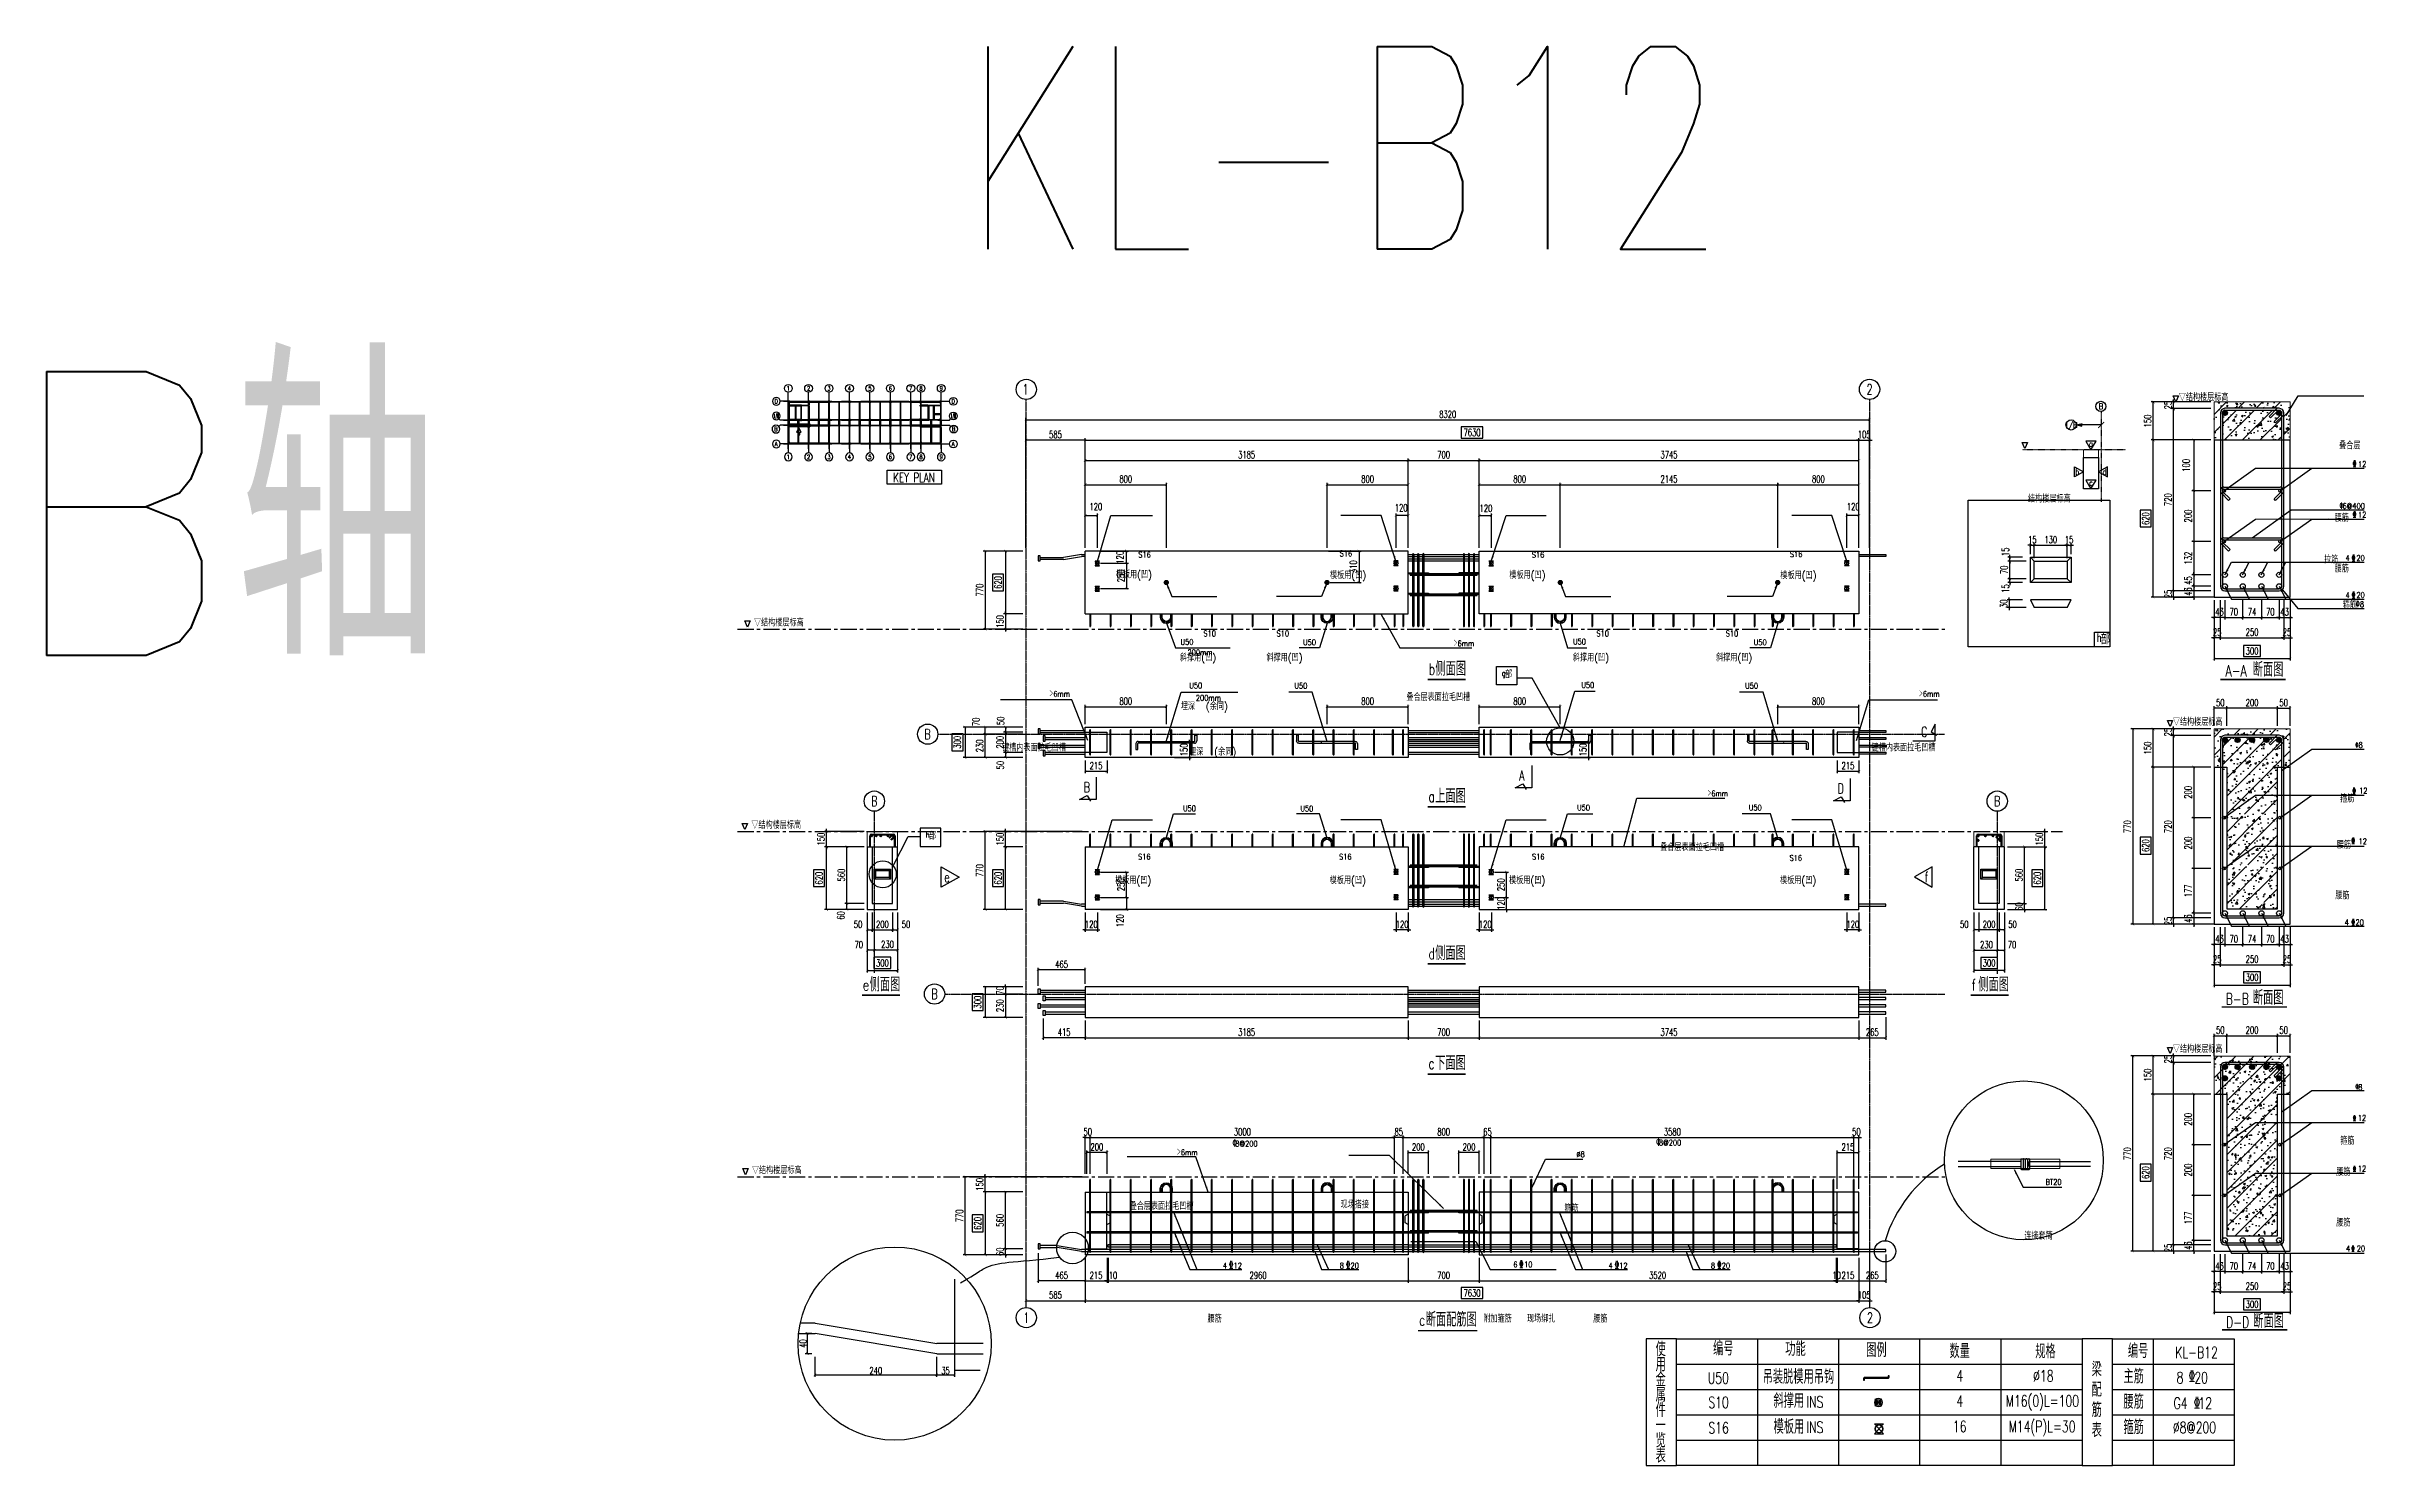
# Model space of a CAD drawing. Header units: inches. Extents: x 280713 to 330889, y 163288 to 177285.
# Drawn here: x 308017 to 330889, y 163288 to 177285 of the extents above; entities that cross this region are included whole.
import ezdxf
from ezdxf.enums import TextEntityAlignment as Align

# ---------------------------------------------------------------- set-up
doc = ezdxf.new("R2010")
doc.units = ezdxf.units.IN
doc.linetypes.add('CENTER', pattern=[50.8, 31.75, -6.35, 6.35, -6.35])
for name, color, linetype in [('AXIS', 3, 'Continuous'), ('DIM', 3, 'Continuous'), ('NUM', 7, 'Continuous'), ('PC梁箍筋', 3, 'Continuous'), ('PC梁钢筋', 6, 'Continuous'), ('PUB_DIM', 142, 'Continuous'), ('剖面轮廓', 2, 'Continuous'), ('填充', 8, 'Continuous'), ('尺寸', 7, 'Continuous'), ('文字', 7, 'Continuous'), ('柱涂实', 54, 'Continuous'), ('梁', 4, 'Continuous'), ('箍筋', 3, 'Continuous'), ('轴线', 1, 'CENTER'), ('金属件S', 243, 'Continuous'), ('金属件U', 163, 'Continuous'), ('键槽', 200, 'Continuous'), ('预制构件', 30, 'Continuous')]:
    doc.layers.add(name, color=color, linetype=linetype)
for name, color, linetype, lineweight in [('RC板筋', 8, 'Continuous', 13), ('套管', 4, 'Continuous', 9), ('现浇剖面轮廓', 5, 'Continuous', 13)]:
    doc.layers.add(name, color=color, linetype=linetype, lineweight=lineweight)
doc.styles.get("Standard").update_dxf_attribs({"font": 'tssdeng.shx', "width": 0.7, "bigfont": 'hztxt.shx'})
doc.styles.add('TSSD_Axis', font='Complex.shx', dxfattribs={"width": 0.7, "bigfont": 'hztxt.shx'})
doc.styles.add('中文标注', font='standard.shx', dxfattribs={"bigfont": 'gbcbig.shx'})
doc.styles.add('副本柱标注', font='simplex.shx', dxfattribs={"width": 0.7, "bigfont": 'gbcbig.shx'})
doc.styles.add('尺寸123', font='simplex1.shx', dxfattribs={"width": 0.7, "height": 70, "bigfont": 'gbcbig.shx'})
doc.styles.add('尺寸用', font='', dxfattribs={"width": 0.7, "height": 40})
doc.styles.add('钢筋符号', font='tssdeng.shx', dxfattribs={"width": 0.7, "height": 75})
doc.styles.get('尺寸用').set_extended_font_data('SimSun')
doc.dimstyles.new('1', dxfattribs={"dimtxt": 2.5, "dimasz": 60, "dimexe": 25, "dimexo": 50, "dimgap": 5, "dimtad": 1, "dimtxsty": 'Standard', "dimblk": 'ARCHTICK', "dimcen": 2.5, "dimadec": 0, "dimazin": 0, "dimtfac": 1, "dimtmove": 0, "dimatfit": 3, "dimfxl": 1, "dimarcsym": 0})
doc.dimstyles.new('123', dxfattribs={"dimscale": 10, "dimtxt": 3.5, "dimasz": 2.5, "dimexe": 2, "dimexo": 3, "dimtad": 1, "dimdec": 1, "dimlfac": 0.2, "dimdsep": 46, "dimtxsty": '尺寸123', "dimblk": 'ARCHTICK', "dimcen": 1.75, "dimaunit": 1, "dimadec": 0, "dimazin": 0, "dimtfac": 1, "dimtdec": 1, "dimtix": 1, "dimtmove": 2, "dimatfit": 3, "dimfxl": 1, "dimarcsym": 0})
doc.dimstyles.new('S-10', dxfattribs={"dimscale": 10, "dimtxt": 3.5, "dimasz": 2.5, "dimexe": 2, "dimexo": 3, "dimgap": 2, "dimtad": 1, "dimdec": 1, "dimdsep": 46, "dimtxsty": '尺寸用', "dimblk": 'ARCHTICK', "dimcen": 1.75, "dimaunit": 1, "dimadec": 0, "dimazin": 0, "dimtfac": 1, "dimtdec": 1, "dimtix": 1, "dimtmove": 2, "dimatfit": 3, "dimfxl": 1, "dimarcsym": 0})
doc.dimstyles.new('S-30', dxfattribs={"dimscale": 30, "dimtxt": 3.5, "dimasz": 1, "dimexe": 1, "dimexo": 3, "dimtad": 1, "dimdec": 1, "dimdsep": 46, "dimtxsty": '尺寸用', "dimblk": 'ARCHTICK', "dimcen": 1.75, "dimaunit": 1, "dimadec": 1, "dimazin": 0, "dimtfac": 1, "dimtdec": 1, "dimtix": 1, "dimtmove": 2, "dimatfit": 3, "dimfxl": 1, "dimarcsym": 0})
doc.dimstyles.new('S-5', dxfattribs={"dimscale": 30, "dimtxt": 3.5, "dimasz": 1, "dimexe": 1, "dimexo": 3, "dimgap": 4, "dimtad": 1, "dimdec": 1, "dimlfac": 0.2, "dimdsep": 46, "dimtxsty": '尺寸123', "dimblk": 'ARCHTICK', "dimcen": 1.75, "dimaunit": 1, "dimadec": 1, "dimazin": 0, "dimtfac": 1, "dimtdec": 1, "dimtix": 1, "dimtmove": 2, "dimatfit": 3, "dimfxl": 1, "dimarcsym": 0})
doc.dimstyles.new('s-8', dxfattribs={"dimscale": 10, "dimtxt": 3.5, "dimasz": 2.5, "dimexe": 2, "dimexo": 3, "dimgap": 2, "dimtad": 1, "dimdec": 1, "dimlfac": 0.4, "dimdsep": 46, "dimtxsty": '尺寸123', "dimblk": 'ARCHTICK', "dimcen": 1.75, "dimaunit": 1, "dimadec": 0, "dimazin": 0, "dimtfac": 1, "dimtdec": 1, "dimtix": 1, "dimtmove": 2, "dimatfit": 3, "dimfxl": 1, "dimarcsym": 0})
doc.dimstyles.new('副本 S-10', dxfattribs={"dimscale": 10, "dimtxt": 3.5, "dimasz": 2.5, "dimexe": 2, "dimexo": 3, "dimgap": -2, "dimtad": 1, "dimdec": 1, "dimdsep": 46, "dimtxsty": '尺寸用', "dimblk": 'ARCHTICK', "dimcen": 1.75, "dimaunit": 1, "dimadec": 0, "dimazin": 0, "dimtfac": 1, "dimtdec": 1, "dimtix": 1, "dimtmove": 2, "dimatfit": 3, "dimfxl": 1, "dimarcsym": 0})
doc.dimstyles.new('副本 s-8', dxfattribs={"dimscale": 10, "dimtxt": 3.5, "dimasz": 2.5, "dimexe": 2, "dimexo": 3, "dimgap": -2, "dimtad": 1, "dimdec": 1, "dimlfac": 0.4, "dimdsep": 46, "dimtxsty": '尺寸123', "dimblk": 'ARCHTICK', "dimcen": 1.75, "dimaunit": 1, "dimadec": 0, "dimazin": 0, "dimtfac": 1, "dimtdec": 1, "dimtix": 1, "dimtmove": 2, "dimatfit": 3, "dimfxl": 1, "dimarcsym": 0})
pattern_1 = [(45, (0, 0), (-88.388348, 88.388348), []), (50, (0, 0), (179.315046, -15.688034), [18.75, -206.25]), (355, (0, 0), (-34.68783, 188.04803), [15, -165]), (100.4514, (14.94, -1.3), (144.627345, 172.359886), [15.93505, -175.28553]), (46.1842, (0, 50), (266.81026, -41.37975), [28.125, -309.375]), (96.6356, (22.23, 46.55), (233.66568, 243.52947), [23.90257, -262.92825]), (351.1842, (0, 50), (233.66549, 243.52965), [22.5, -247.5]), (21, (25, 37.5), (149.226763, -100.65472), [18.75, -206.25]), (326, (25, 37.5), (60.82883, 181.28751), [15, -165]), (71.4514, (37.44, 29.11), (210.05566, 80.632624), [15.93505, -175.28553]), (37.5, (0, 0), (3.039964, 83.223463), [1.25, -163, 1.25, -167.5, 1.25, -165.625]), (7.5, (0, 0), (65.767384, 98.602928), [1.25, -95.5, 1.25, -159.25, 1.25, -63.125]), (327.5, (-55.75, 0), (133.455609, -5.638718), [1.25, -62.5, 1.25, -195, 1.25, -258.75]), (317.5, (-80.75, 0), (145.796542, 25.026246), [1.25, -81.25, 1.25, -129.5, 1.25, -183.75])]

msp = doc.modelspace()

# ---------------------------------------------------------------- texts
at = {"style": '钢筋符号', "width": 0.7}
for p in [(329142.83, 164118.63), (329192.63, 163855.34)]:
    msp.add_text('\x84', height=112, dxfattribs=at).set_placement(p)
at = {"layer": '文字', "width": 0.7}
for s, height, style, p in [('KL-B12', 2000, '尺寸123', (320811.06, 176284.68)), ('1', 100, '尺寸123', (317672.82, 173902.03)), ('2', 100, '尺寸123', (325996.58, 173902.14)), ('B', 56, '尺寸123', (328279.38, 173734.44)), ('1/B', 56, '尺寸123', (327983.11, 173551.22)), ('\x84', 65, '钢筋符号', (330780.26, 173169.89, 0)), (' 12', 56, '尺寸123', (330838.4, 173165.23, 0)), ('\x82', 65, '钢筋符号', (330650.44, 172754.92, 0)), ('\x84', 65, '钢筋符号', (330780.26, 172669.93, 0)), (' 12', 56, '尺寸123', (330838.4, 172665.28, 0)), ('4  20 ', 56, '尺寸123', (330802.01, 172239.29, 0)), ('\x84', 65, '钢筋符号', (330769.58, 172241.83, 0)), ('4  20 ', 56, '尺寸123', (330802.01, 171873.63, 0)), ('\x84', 65, '钢筋符号', (330769.58, 171876.16, 0)), ('\x82', 65, '钢筋符号', (330812.18, 171787.95, 0)), ('B', 100, '尺寸123', (316706.81, 170501.78)), ('\x82', 56, '钢筋符号', (330802.52, 170395.7, 0)), ('8', 56, '尺寸123', (330840.07, 170395.55, 0)), ('\x84', 65, '钢筋符号', (330775.65, 169942.82, 0)), ('  12', 56, '尺寸123', (330833.35, 169944.66, 0)), ('B', 100, '尺寸123', (316182.3, 169841.77)), ('B', 100, '尺寸123', (327255.57, 169841.77)), ('\x84', 65, '钢筋符号', (330766.22, 169451.85, 0)), ('  12', 56, '尺寸123', (330827.52, 169445.25, 0)), ('4  20', 56, '尺寸123', (330776.84, 168644.84, 0)), ('\x84', 65, '钢筋符号', (330766.22, 168647.74, 0)), ('B', 100, '尺寸123', (316774.78, 167939.1)), ('\x82', 56, '钢筋符号', (330804.17, 167025.53, 0)), ('8', 56, '尺寸123', (330836.54, 167020.02, 0)), ('\x84', 56, '钢筋符号', (330779.1, 166716.02, 0)), (' 12', 56, '尺寸123', (330836.46, 166717.86, 0)), ('\x82', 75, '钢筋符号', (319736.73, 166469.55)), ('\x82', 75, '钢筋符号', (323914.7, 166480.57)), ('\x84', 56, '钢筋符号', (330779.1, 166216.07, 0)), (' 12', 56, '尺寸123', (330836.46, 166217.91, 0)), ('4  20 ', 56, '尺寸123', (330806.05, 165428.89, 0)), ('\x84', 56, '钢筋符号', (330763.89, 165429.5, 0)), ('4  12', 56, '尺寸123', (319712.8, 165260.33, 0)), ('\x84', 75, '钢筋符号', (319701.21, 165270.73)), ('8  20', 56, '尺寸123', (320866.54, 165260.33, 0)), ('\x84', 75, '钢筋符号', (320854.95, 165270.73)), ('6  10', 56, '尺寸123', (322577.98, 165272.21, 0)), ('\x84', 75, '钢筋符号', (322562.44, 165276.8, 0)), ('4  12', 56, '尺寸123', (323516.78, 165260.33, 0)), ('\x84', 75, '钢筋符号', (323505.19, 165270.73)), ('8  20', 56, '尺寸123', (324526.53, 165260.33, 0)), ('\x84', 75, '钢筋符号', (324514.94, 165270.73)), ('1', 100, '尺寸123', (317681.18, 164747.64)), ('2', 100, '尺寸123', (326001.18, 164747.64)), ('KL-B12', 112, '尺寸123', (329221.06, 164404.63)), ('4', 112, '尺寸123', (326886.02, 164174.56)), ('%%C18', 112, '尺寸123', (327710.72, 164172.57)), ('U50', 112, '尺寸123', (324505.15, 164151.94)), ('M16(0)L=100', 112, '尺寸123', (327701.65, 163925.87)), ('S10', 112, '尺寸123', (324507.68, 163911.4)), ('4', 112, '尺寸123', (326886.02, 163924.56)), ('S16', 112, '尺寸123', (324507.79, 163661.04)), ('16', 112, '尺寸123', (326886.02, 163674.56)), ('M14(P)L=30', 112, '尺寸123', (327698.38, 163673.16))]:
    msp.add_text(s, height=height, dxfattribs=dict(at, style=style)).set_placement(p, align=Align.MIDDLE_CENTER)
at = {"layer": '文字', "style": '中文标注'}
for s, height, p in [('▽结构楼层标高', 70, (329046.35, 173787.99, 0)), ('▽结构楼层标高', 70, (314995.64, 171565.2, 0)), ('部', 105, (328275.21, 171388.2, 0)), ('侧面图', 140, (321715.39, 171077.87)), ('部', 70, (322402.81, 171055.84, 0)), ('断面图', 140, (329775.72, 171070.47)), ('▽结构楼层标高', 70, (328987.84, 170585.62, 0)), ('上面图', 140, (321713.16, 169822.53)), ('▽结构楼层标高', 70, (314969.68, 169569.15, 0)), ('部', 70, (316721.94, 169462.69, 0)), ('侧面图', 140, (321713.16, 168273.18)), ('侧面图', 140, (316135.33, 167964.27)), ('侧面图', 140, (327069.01, 167964.27)), ('断面图', 140, (329776.52, 167834.4)), ('▽结构楼层标高', 70, (328987.84, 167360.62, 0)), ('下面图', 140, (321713.16, 167189.54)), ('▽结构楼层标高', 70, (314975.16, 166163.96, 0)), ('断面配筋图', 140, (321619.5, 164660.02)), ('断面图', 140, (329780.77, 164646.06)), ('吊装脱模用吊钩', 140, (324942.63, 164094.83)), ('斜撑用', 140, (325049.04, 163858.34)), ('模板用', 140, (325050.72, 163602.06))]:
    msp.add_text(s, height=height, dxfattribs=at).set_placement(p)
at = {"layer": '文字', "style": '尺寸123', "width": 0.7}
for s, height, p in [('a', 56, (328180.31, 173365.3)), ('b', 56, (328045.44, 173088.93)), ('c', 56, (328180.31, 172980.3)), ('d', 56, (328315.18, 173088.93)), ('6@400', 56, (330771.42, 172752.37)), ('8', 56, (330852.73, 171782.83)), ('e', 100, (316897.61, 169092.35)), ('f', 100, (326559.31, 169093.23)), ('8@200', 56, (319851.86, 166462.6, 0)), ('8@200', 56, (324029.83, 166473.62, 0))]:
    msp.add_text(s, height=height, dxfattribs=at).set_placement(p, align=Align.MIDDLE)
at = {"layer": '文字'}
for s, style, p in [('叠合层', '尺寸123', (330837.22, 173291.15)), ('腰筋', '尺寸123', (330723.65, 172577.29, 0)), ('拉筋', '尺寸123', (330620.04, 172165.96, 0)), ('模板用(凹)', '中文标注', (318920.66, 172018.47)), ('模板用(凹)', '中文标注', (321033.08, 172011.72)), ('模板用(凹)', '中文标注', (322801.41, 172013.61)), ('模板用(凹)', '中文标注', (325473.8, 172010.45)), ('腰筋', '尺寸123', (330723.65, 172077.34, 0)), ('斜撑用(凹)', '中文标注', (319552.9, 171200.28)), ('斜撑用(凹)', '中文标注', (320406.4, 171200.28)), ('斜撑用(凹)', '中文标注', (323428.19, 171200.28)), ('斜撑用(凹)', '中文标注', (324840.14, 171200.28)), ('埋深   ', '中文标注', (319476.18, 170719.29)), ('(余同)', '中文标注', (319668.57, 170719.29)), ('埋深   ', '中文标注', (319558.72, 170271.37)), ('(余同)', '中文标注', (319751.12, 170271.37)), ('箍筋', '尺寸123', (330776.86, 169809.98, 0)), ('腰筋', '尺寸123', (330744.39, 169353.11, 0)), ('模板用(凹)', '中文标注', (318914, 169002.68)), ('模板用(凹)', '中文标注', (321029.3, 169002.68)), ('模板用(凹)', '中文标注', (322799, 169002.68)), ('模板用(凹)', '中文标注', (325470.98, 169002.68)), ('腰筋', '尺寸123', (330730.34, 168853.7, 0)), ('箍筋', '尺寸123', (330779.82, 166434.45, 0)), ('腰筋', '尺寸123', (330739.12, 166126.31, 0)), ('现场搭接', '中文标注', (321059.73, 165805.79)), ('腰筋', '尺寸123', (330739.12, 165626.36, 0)), ('腰筋', '中文标注', (319608.43, 164679.38)), ('附加箍筋', '中文标注', (322468.26, 164679.92)), ('现场绑扎', '中文标注', (322898.94, 164679.92)), ('腰筋', '中文标注', (323412.41, 164679.38))]:
    msp.add_text(s, height=70, dxfattribs=dict(at, style=style)).set_placement(p, align=Align.BOTTOM_RIGHT)
at = {"layer": '文字', "style": '中文标注'}
for s, p in [('结构楼层标高', (327559.71, 172766.43)), ('叠合层表面拉毛凹槽', (321428.9, 170809.31)), ('键槽内表面拉毛凹槽', (317442.33, 170311.41)), ('键槽内表面拉毛凹槽', (326017.57, 170311.41)), ('叠合层表面拉毛凹槽', (323931.88, 169329.83)), ('叠合层表面拉毛凹槽', (318700.32, 165790.34)), ('箍筋', (322988.24, 165767.74)), ('连接套筒', (327523.05, 165496.62))]:
    msp.add_text(s, height=70, dxfattribs=at).set_placement(p, align=Align.BOTTOM_LEFT)
at = {"layer": '文字', "style": '尺寸123', "width": 0.7}
for s, p in [('S16', (318908.73, 172227.31)), ('S16', (320894.18, 172238.74)), ('S16', (322789.47, 172226.92)), ('S16', (325334.06, 172232.58)), ('S10', (319551.24, 171449.82)), ('S10', (320271.99, 171449.82)), ('S10', (323426.53, 171449.82)), ('S10', (324701.73, 171449.82)), ('S16', (318906.22, 169248.28)), ('S16', (320889.07, 169248.28)), ('S16', (322791.22, 169248.28)), ('S16', (325330.76, 169236.72))]:
    msp.add_text(s, height=56, dxfattribs=at).set_placement(p, align=Align.BOTTOM_RIGHT)
at = {"layer": '文字', "style": '尺寸123'}
msp.add_text('箍筋', height=70, dxfattribs=at).set_placement((330733.03, 171781.85), align=Align.MIDDLE)
at = {"layer": '文字', "style": '尺寸123', "width": 0.7}
for s, height, p in [('U50', 56, (319201.68, 171382.74, 0)), ('200mm', 56, (319270.74, 171279.67, 0)), ('U50', 56, (320410.25, 171378.91, 0)), ('＞6mm', 56, (321894.68, 171368.41, 0)), ('U50', 56, (323072.3, 171386.2, 0)), ('U50', 56, (324855.25, 171378.91, 0)), ('h', 84, (328237.82, 171411.51, 0)), ('b', 112, (321649.95, 171086.41, 0)), ('g', 56, (322370.11, 171074.51, 0)), ('A-A', 112, (329507.62, 171070.89)), ('＞6mm', 56, (317908.12, 170870.51, 0)), ('U50', 56, (319288.23, 170953.34, 0)), ('200mm', 56, (319353.28, 170831.75, 0)), ('U50', 56, (320324.88, 170951.12, 0)), ('U50', 56, (323154.37, 170957.51, 0)), ('U50', 56, (324769.88, 170951.12, 0)), ('＞6mm', 56, (326483.36, 170870.51, 0)), ('C', 100, (326505.18, 170475.45)), ('B', 100, (318245.54, 169928.43)), ('A', 100, (322540.74, 170043.92)), ('＞6mm', 56, (324397.66, 169888.93, 0)), ('D', 100, (325680.9, 169915.21)), ('U50', 56, (319226.21, 169741.12, 0)), ('U50', 56, (320383.55, 169739.72, 0)), ('a', 112, (321647.71, 169831.08, 0)), ('U50', 56, (323112.45, 169749.55, 0)), ('U50', 56, (324806.05, 169749.55, 0)), ('h', 56, (316689.23, 169481.36, 0)), ('d', 112, (321647.71, 168281.72, 0)), ('e', 112, (316069.88, 167972.81, 0)), ('f', 112, (327003.57, 167972.81, 0)), ('B-B', 112, (329508.42, 167834.83)), ('c', 112, (321647.71, 167198.08, 0)), ('＞6mm', 56, (319166.11, 166349.43, 0)), ('%%C8', 56, (323105.69, 166330.66, 0)), ('BT20', 56, (327732.63, 166056.54, 0)), ('c', 112, (321554.06, 164668.57, 0)), ('D-D', 112, (329512.67, 164646.48)), ('8  20 ', 112, (329025, 164099.4)), ('INS', 112, (325373.54, 163860.01)), ('G4  12', 112, (328995.13, 163847.65)), ('INS', 112, (325373.54, 163610.01)), ('%%C8@200', 112, (328987.52, 163608.38))]:
    msp.add_text(s, height=height, dxfattribs=at).set_placement(p)
at = {"layer": '文字', "style": '中文标注'}
for s, p in [(' 编号', (324510.58, 164444.18)), ('功能', (325266.48, 164440.04)), ('图例', (326064.62, 164428.12)), ('数量', (326885.73, 164417.52)), ('规格', (327731.45, 164415.2)), (' 编号', (328601.63, 164419.09)), ('主筋', (328601.63, 164169.09)), ('腰筋', (328601.63, 163919.09)), ('箍筋', (328601.63, 163669.09))]:
    msp.add_text(s, height=140, dxfattribs=at).set_placement(p, align=Align.MIDDLE_CENTER)
at = {"layer": '文字', "insert": (307580.13, 174078.57), "char_height": 2800, "width": 23210.9185, "attachment_point": 1, "style": '中文标注'}
msp.add_mtext('B轴 ', dxfattribs=at)
at = {"layer": '文字', "char_height": 140, "width": 987.5766, "attachment_point": 1, "style": '中文标注'}
for s, insert, line_spacing_factor in [('\\pi-420,l420,t420;{\\T0.75;使\\P用\\P金\\P属\\P件\\P一\\P览\\P表}', (323887.1, 164507.26), 0.642857), ('{\\T0.75;梁\\P\\pi-420,l420,t420;配\\P筋\\P表}', (328187.1, 164308.48), 0.857143)]:
    msp.add_mtext(s, dxfattribs=dict(at, insert=insert, line_spacing_factor=line_spacing_factor))

# ---------------------------------------------------------------- blocks, each defined once
blk = doc.blocks.new('S16')
at = {"layer": '金属件S'}
for p, q in [((-13.6, 14.6), (13.6, -14.6)), ((13.6, 14.6), (-13.6, -14.6)), ((-13.6, 14.6), (13.6, 14.6)), ((-13.6, -14.6), (13.6, -14.6))]:
    blk.add_line(p, q, dxfattribs=at)
blk.add_circle((0, 0), 11, dxfattribs=at)
blk = doc.blocks.new('凹槽')
at = {"layer": '金属件S', "color": 8}
blk.add_circle((0, 0), 20, dxfattribs=at)
blk = doc.blocks.new('S8')
at = {"layer": '金属件S'}
h = blk.add_hatch(dxfattribs=at)
h.set_pattern_fill('LINE', color=256, scale=0.25, angle=45, style=0)
h.set_pattern_definition([(45, (942.8803, -32378.43734), (-0.561266008, 0.561266008), [])])
h.paths.add_polyline_path([(-18, -18), (0, 0), (-18, 18, 0.198912), (-25, 0, 0.198912)])
h.paths.add_polyline_path([(0, 0), (18, -18, 0.198912), (25, 0, 0.198912), (18, 18)])
for p, q in [((-35, 35), (35, -35)), ((35, 35), (-35, -35))]:
    blk.add_line(p, q, dxfattribs=at)
blk.add_circle((0, 0), 25, dxfattribs=at)
blk = doc.blocks.new('2012022410434076')
at = {"layer": '轴线'}
for p, q in [((-229, 0), (229, 0)), ((243, 43), (243, 14)), ((-243, -43), (-243, -14))]:
    blk.add_line(p, q, dxfattribs=at)
for centre, start, end in [((-229, -14), 90, 180), ((229, 14), 270, 0)]:
    blk.add_arc(centre, 14, start, end, dxfattribs=at)
at = {"layer": '金属件U'}
for points in [[(250, 14), (250, 43), (236, 43), (236, 14, -0.414214), (229, 7), (-229, 7, 0.414214), (-250, -14), (-250, -43), (-236, -43), (-236, -14, -0.414214), (-229, -7), (229, -7, 0.414214)], [(50, 7), (-50, 7, 1), (-50, -7), (50, -7, 1)]]:
    blk.add_lwpolyline(points, format="xyb", close=True, dxfattribs=at)
blk = doc.blocks.new('_ArchTick')
at = {"color": 0, "linetype": 'ByBlock', "const_width": 0.15}
blk.add_lwpolyline([(-0.5, -0.5), (0.5, 0.5)], dxfattribs=at)
blk = doc.blocks.new('*D54')
at = {"layer": 'Defpoints', "color": 0, "transparency": 16777216}
for p in [(318382, 172308), (318669, 172308), (318382, 172188)]:
    blk.add_point(p, dxfattribs=at)
at = {"layer": '尺寸', "color": 0, "lineweight": -2, "transparency": 16777216}
for p, q in [((318412, 172308), (318689, 172308)), ((318669, 172188), (318669, 172308)), ((318412, 172188), (318689, 172188))]:
    blk.add_line(p, q, dxfattribs=at)
at = {"layer": '尺寸', "color": 0, "lineweight": -2, "transparency": 16777216, "xscale": 25, "yscale": 25, "zscale": 25}
for p, rotation in [((318669, 172308), 90), ((318669, 172188), 270)]:
    blk.add_blockref('_ArchTick', p, dxfattribs=dict(at, rotation=rotation))
at = {"layer": '尺寸', "color": 0, "transparency": 16777216, "insert": (318606, 172246), "char_height": 70, "attachment_point": 5, "rotation": 90, "style": '尺寸123'}
blk.add_mtext('120', dxfattribs=at)
blk = doc.blocks.new('*D55')
at = {"layer": 'Defpoints', "color": 0, "transparency": 16777216}
for p in [(318382, 172188), (318382, 171938), (318669, 171938)]:
    blk.add_point(p, dxfattribs=at)
at = {"layer": '尺寸', "color": 0, "lineweight": -2, "transparency": 16777216}
for p, q in [((318412, 172188), (318689, 172188)), ((318669, 172188), (318669, 171938)), ((318412, 171938), (318689, 171938))]:
    blk.add_line(p, q, dxfattribs=at)
at = {"layer": '尺寸', "color": 0, "lineweight": -2, "transparency": 16777216, "xscale": 25, "yscale": 25, "zscale": 25}
for p, rotation in [((318669, 172188), 90), ((318669, 171938), 270)]:
    blk.add_blockref('_ArchTick', p, dxfattribs=dict(at, rotation=rotation))
at = {"layer": '尺寸', "color": 0, "transparency": 16777216, "insert": (318614, 172063), "char_height": 70, "attachment_point": 5, "rotation": 90, "style": '尺寸123'}
blk.add_mtext('250', dxfattribs=at)
blk = doc.blocks.new('*D56')
at = {"layer": 'Defpoints', "color": 0, "transparency": 16777216}
for p in [(318382, 172657), (318262, 172308), (318382, 172308)]:
    blk.add_point(p, dxfattribs=at)
at = {"layer": '尺寸', "color": 0, "lineweight": -2, "transparency": 16777216}
for p, q in [((318262, 172338), (318262, 172677)), ((318262, 172657), (318382, 172657)), ((318382, 172338), (318382, 172677))]:
    blk.add_line(p, q, dxfattribs=at)
at = {"layer": '尺寸', "color": 0, "lineweight": -2, "transparency": 16777216, "xscale": 25, "yscale": 25, "zscale": 25, "rotation": 180}
blk.add_blockref('_ArchTick', (318262, 172657), dxfattribs=at)
at = {"layer": '尺寸', "color": 0, "lineweight": -2, "transparency": 16777216, "xscale": 25, "yscale": 25, "zscale": 25}
blk.add_blockref('_ArchTick', (318382, 172657), dxfattribs=at)
at = {"layer": '尺寸', "color": 0, "transparency": 16777216, "insert": (318367, 172746), "char_height": 70, "attachment_point": 5, "style": '尺寸123'}
blk.add_mtext('120', dxfattribs=at)
blk = doc.blocks.new('*D57')
at = {"layer": 'Defpoints', "color": 0, "transparency": 16777216}
for p in [(321327, 172657), (321327, 172308), (321447, 172308)]:
    blk.add_point(p, dxfattribs=at)
at = {"layer": '尺寸', "color": 0, "lineweight": -2, "transparency": 16777216}
for p, q in [((321327, 172338), (321327, 172677)), ((321447, 172657), (321327, 172657)), ((321447, 172338), (321447, 172677))]:
    blk.add_line(p, q, dxfattribs=at)
at = {"layer": '尺寸', "color": 0, "lineweight": -2, "transparency": 16777216, "xscale": 25, "yscale": 25, "zscale": 25, "rotation": 180}
blk.add_blockref('_ArchTick', (321327, 172657), dxfattribs=at)
at = {"layer": '尺寸', "color": 0, "lineweight": -2, "transparency": 16777216, "xscale": 25, "yscale": 25, "zscale": 25}
blk.add_blockref('_ArchTick', (321447, 172657), dxfattribs=at)
at = {"layer": '尺寸', "color": 0, "transparency": 16777216, "insert": (321378, 172734), "char_height": 70, "attachment_point": 5, "style": '尺寸123'}
blk.add_mtext('120', dxfattribs=at)
blk = doc.blocks.new('*D58')
at = {"layer": 'Defpoints', "color": 0, "transparency": 16777216}
for p in [(322267, 172657), (322147, 172308), (322267, 172308)]:
    blk.add_point(p, dxfattribs=at)
at = {"layer": '尺寸', "color": 0, "lineweight": -2, "transparency": 16777216}
for p, q in [((322147, 172338), (322147, 172677)), ((322147, 172657), (322267, 172657)), ((322267, 172338), (322267, 172677))]:
    blk.add_line(p, q, dxfattribs=at)
at = {"layer": '尺寸', "color": 0, "lineweight": -2, "transparency": 16777216, "xscale": 25, "yscale": 25, "zscale": 25, "rotation": 180}
blk.add_blockref('_ArchTick', (322147, 172657), dxfattribs=at)
at = {"layer": '尺寸', "color": 0, "lineweight": -2, "transparency": 16777216, "xscale": 25, "yscale": 25, "zscale": 25}
blk.add_blockref('_ArchTick', (322267, 172657), dxfattribs=at)
at = {"layer": '尺寸', "color": 0, "transparency": 16777216, "insert": (322214, 172729), "char_height": 70, "attachment_point": 5, "style": '尺寸123'}
blk.add_mtext('120', dxfattribs=at)
blk = doc.blocks.new('*D59')
at = {"layer": 'Defpoints', "color": 0, "transparency": 16777216}
for p in [(325772, 172657), (325772, 172308), (325892, 172308)]:
    blk.add_point(p, dxfattribs=at)
at = {"layer": '尺寸', "color": 0, "lineweight": -2, "transparency": 16777216}
for p, q in [((325772, 172338), (325772, 172677)), ((325892, 172657), (325772, 172657)), ((325892, 172338), (325892, 172677))]:
    blk.add_line(p, q, dxfattribs=at)
at = {"layer": '尺寸', "color": 0, "lineweight": -2, "transparency": 16777216, "xscale": 25, "yscale": 25, "zscale": 25, "rotation": 180}
blk.add_blockref('_ArchTick', (325772, 172657), dxfattribs=at)
at = {"layer": '尺寸', "color": 0, "lineweight": -2, "transparency": 16777216, "xscale": 25, "yscale": 25, "zscale": 25}
blk.add_blockref('_ArchTick', (325892, 172657), dxfattribs=at)
at = {"layer": '尺寸', "color": 0, "transparency": 16777216, "insert": (325836, 172746), "char_height": 70, "attachment_point": 5, "style": '尺寸123'}
blk.add_mtext('120', dxfattribs=at)
blk = doc.blocks.new('*D60')
at = {"layer": 'Defpoints', "color": 0, "transparency": 16777216}
for p in [(317677, 172308), (317477, 171688), (317677, 171688)]:
    blk.add_point(p, dxfattribs=at)
at = {"layer": '尺寸', "color": 0, "lineweight": -2, "transparency": 16777216}
for p, q in [((317647, 172308), (317457, 172308)), ((317477, 172308), (317477, 171688)), ((317457, 172081), (317347, 172081)), ((317347, 172081), (317347, 171915)), ((317457, 171915), (317457, 172081)), ((317347, 171915), (317457, 171915)), ((317647, 171688), (317457, 171688))]:
    blk.add_line(p, q, dxfattribs=at)
at = {"layer": '尺寸', "color": 0, "lineweight": -2, "transparency": 16777216, "xscale": 25, "yscale": 25, "zscale": 25}
for p, rotation in [((317477, 172308), 90), ((317477, 171688), 270)]:
    blk.add_blockref('_ArchTick', p, dxfattribs=dict(at, rotation=rotation))
at = {"layer": '尺寸', "color": 0, "transparency": 16777216, "insert": (317402, 171998), "char_height": 70, "attachment_point": 5, "rotation": 90, "style": '副本柱标注'}
blk.add_mtext('620', dxfattribs=at)
blk = doc.blocks.new('*D61')
at = {"layer": 'Defpoints', "color": 0, "transparency": 16777216}
for p in [(317477, 171538), (317677, 171688), (317677, 171538)]:
    blk.add_point(p, dxfattribs=at)
at = {"layer": '尺寸', "color": 0, "lineweight": -2, "transparency": 16777216}
for p, q in [((317647, 171688), (317457, 171688)), ((317647, 171538), (317457, 171538)), ((317477, 171688), (317477, 171713)), ((317477, 171688), (317477, 171538)), ((317477, 171538), (317477, 171513))]:
    blk.add_line(p, q, dxfattribs=at)
at = {"layer": '尺寸', "color": 0, "lineweight": -2, "transparency": 16777216, "xscale": 25, "yscale": 25, "zscale": 25}
for p, rotation in [((317477, 171688), 270), ((317477, 171538), 90)]:
    blk.add_blockref('_ArchTick', p, dxfattribs=dict(at, rotation=rotation))
at = {"layer": '尺寸', "color": 0, "transparency": 16777216, "insert": (317422, 171613), "char_height": 70, "attachment_point": 5, "rotation": 90, "style": '尺寸123'}
blk.add_mtext('150', dxfattribs=at)
blk = doc.blocks.new('*D62')
at = {"layer": 'Defpoints', "color": 0, "transparency": 16777216}
for p in [(317677, 172308), (317277, 171538), (317677, 171538)]:
    blk.add_point(p, dxfattribs=at)
at = {"layer": '尺寸', "color": 0, "lineweight": -2, "transparency": 16777216}
for p, q in [((317647, 172308), (317257, 172308)), ((317277, 172308), (317277, 171538)), ((317647, 171538), (317257, 171538))]:
    blk.add_line(p, q, dxfattribs=at)
at = {"layer": '尺寸', "color": 0, "lineweight": -2, "transparency": 16777216, "xscale": 25, "yscale": 25, "zscale": 25}
for p, rotation in [((317277, 172308), 90), ((317277, 171538), 270)]:
    blk.add_blockref('_ArchTick', p, dxfattribs=dict(at, rotation=rotation))
at = {"layer": '尺寸', "color": 0, "transparency": 16777216, "insert": (317222, 171923), "char_height": 70, "attachment_point": 5, "rotation": 90, "style": '尺寸123'}
blk.add_mtext('770', dxfattribs=at)
blk = doc.blocks.new('*D63')
at = {"layer": 'Defpoints', "color": 0, "transparency": 16777216}
for p in [(317477, 170522), (317677, 170572), (317677, 170522)]:
    blk.add_point(p, dxfattribs=at)
at = {"layer": '尺寸', "color": 0, "lineweight": -2, "transparency": 16777216}
for p, q in [((317647, 170572), (317457, 170572)), ((317647, 170522), (317457, 170522)), ((317477, 170572), (317477, 170522))]:
    blk.add_line(p, q, dxfattribs=at)
at = {"layer": '尺寸', "color": 0, "lineweight": -2, "transparency": 16777216, "xscale": 25, "yscale": 25, "zscale": 25}
for p, rotation in [((317477, 170572), 90), ((317477, 170522), 270)]:
    blk.add_blockref('_ArchTick', p, dxfattribs=dict(at, rotation=rotation))
at = {"layer": '尺寸', "color": 0, "transparency": 16777216, "insert": (317428, 170633), "char_height": 70, "attachment_point": 5, "rotation": 90, "style": '尺寸123'}
blk.add_mtext('50', dxfattribs=at)
blk = doc.blocks.new('*D64')
at = {"layer": 'Defpoints', "color": 0, "transparency": 16777216}
for p in [(317677, 170522), (317477, 170322), (317677, 170322)]:
    blk.add_point(p, dxfattribs=at)
at = {"layer": '尺寸', "color": 0, "lineweight": -2, "transparency": 16777216}
for p, q in [((317647, 170522), (317457, 170522)), ((317477, 170522), (317477, 170322)), ((317647, 170322), (317457, 170322))]:
    blk.add_line(p, q, dxfattribs=at)
at = {"layer": '尺寸', "color": 0, "lineweight": -2, "transparency": 16777216, "xscale": 25, "yscale": 25, "zscale": 25}
for p, rotation in [((317477, 170522), 90), ((317477, 170322), 270)]:
    blk.add_blockref('_ArchTick', p, dxfattribs=dict(at, rotation=rotation))
at = {"layer": '尺寸', "color": 0, "transparency": 16777216, "insert": (317422, 170422), "char_height": 70, "attachment_point": 5, "rotation": 90, "style": '尺寸123'}
blk.add_mtext('200', dxfattribs=at)
blk = doc.blocks.new('*D65')
at = {"layer": 'Defpoints', "color": 0, "transparency": 16777216}
for p in [(317477, 170272), (317677, 170322), (317677, 170272)]:
    blk.add_point(p, dxfattribs=at)
at = {"layer": '尺寸', "color": 0, "lineweight": -2, "transparency": 16777216}
for p, q in [((317647, 170322), (317457, 170322)), ((317647, 170272), (317457, 170272)), ((317477, 170322), (317477, 170272))]:
    blk.add_line(p, q, dxfattribs=at)
at = {"layer": '尺寸', "color": 0, "lineweight": -2, "transparency": 16777216, "xscale": 25, "yscale": 25, "zscale": 25}
for p, rotation in [((317477, 170322), 90), ((317477, 170272), 270)]:
    blk.add_blockref('_ArchTick', p, dxfattribs=dict(at, rotation=rotation))
at = {"layer": '尺寸', "color": 0, "transparency": 16777216, "insert": (317426, 170196), "char_height": 70, "attachment_point": 5, "rotation": 90, "style": '尺寸123'}
blk.add_mtext('50', dxfattribs=at)
blk = doc.blocks.new('*D66')
at = {"layer": 'Defpoints', "color": 0, "transparency": 16777216}
for p in [(317677, 170572), (317077, 170272), (317677, 170272)]:
    blk.add_point(p, dxfattribs=at)
at = {"layer": '尺寸', "color": 0, "lineweight": -2, "transparency": 16777216}
for p, q in [((317057, 170505), (316947, 170505)), ((316947, 170505), (316947, 170339)), ((317647, 170572), (317057, 170572)), ((317057, 170339), (317057, 170505)), ((317077, 170572), (317077, 170272)), ((316947, 170339), (317057, 170339)), ((317647, 170272), (317057, 170272))]:
    blk.add_line(p, q, dxfattribs=at)
at = {"layer": '尺寸', "color": 0, "lineweight": -2, "transparency": 16777216, "xscale": 25, "yscale": 25, "zscale": 25}
for p, rotation in [((317077, 170572), 90), ((317077, 170272), 270)]:
    blk.add_blockref('_ArchTick', p, dxfattribs=dict(at, rotation=rotation))
at = {"layer": '尺寸', "color": 0, "transparency": 16777216, "insert": (317002, 170422), "char_height": 70, "attachment_point": 5, "rotation": 90, "style": '副本柱标注'}
blk.add_mtext('300', dxfattribs=at)
blk = doc.blocks.new('*D67')
at = {"layer": 'Defpoints', "color": 0, "transparency": 16777216}
for p in [(317277, 170502), (317677, 170502), (317677, 170272)]:
    blk.add_point(p, dxfattribs=at)
at = {"layer": '尺寸', "color": 0, "lineweight": -2, "transparency": 16777216}
for p, q in [((317647, 170502), (317257, 170502)), ((317277, 170272), (317277, 170502)), ((317647, 170272), (317257, 170272))]:
    blk.add_line(p, q, dxfattribs=at)
at = {"layer": '尺寸', "color": 0, "lineweight": -2, "transparency": 16777216, "xscale": 25, "yscale": 25, "zscale": 25}
for p, rotation in [((317277, 170502), 90), ((317277, 170272), 270)]:
    blk.add_blockref('_ArchTick', p, dxfattribs=dict(at, rotation=rotation))
at = {"layer": '尺寸', "color": 0, "transparency": 16777216, "insert": (317222, 170387), "char_height": 70, "attachment_point": 5, "rotation": 90, "style": '尺寸123'}
blk.add_mtext('230', dxfattribs=at)
blk = doc.blocks.new('*D68')
at = {"layer": 'Defpoints', "color": 0, "transparency": 16777216}
for p in [(319062, 172962), (318262, 172308), (319062, 172308)]:
    blk.add_point(p, dxfattribs=at)
at = {"layer": '尺寸', "color": 0, "lineweight": -2, "transparency": 16777216}
for p, q in [((318262, 172338), (318262, 172982)), ((318262, 172962), (319062, 172962)), ((319062, 172338), (319062, 172982))]:
    blk.add_line(p, q, dxfattribs=at)
at = {"layer": '尺寸', "color": 0, "lineweight": -2, "transparency": 16777216, "xscale": 25, "yscale": 25, "zscale": 25, "rotation": 180}
blk.add_blockref('_ArchTick', (318262, 172962), dxfattribs=at)
at = {"layer": '尺寸', "color": 0, "lineweight": -2, "transparency": 16777216, "xscale": 25, "yscale": 25, "zscale": 25}
blk.add_blockref('_ArchTick', (319062, 172962), dxfattribs=at)
at = {"layer": '尺寸', "color": 0, "transparency": 16777216, "insert": (318662, 173017), "char_height": 70, "attachment_point": 5, "style": '尺寸123'}
blk.add_mtext('800', dxfattribs=at)
blk = doc.blocks.new('*D69')
at = {"layer": 'Defpoints', "color": 0, "transparency": 16777216}
for p in [(322947, 172962), (322147, 172308), (322947, 172308)]:
    blk.add_point(p, dxfattribs=at)
at = {"layer": '尺寸', "color": 0, "lineweight": -2, "transparency": 16777216}
for p, q in [((322147, 172338), (322147, 172982)), ((322147, 172962), (322947, 172962)), ((322947, 172338), (322947, 172982))]:
    blk.add_line(p, q, dxfattribs=at)
at = {"layer": '尺寸', "color": 0, "lineweight": -2, "transparency": 16777216, "xscale": 25, "yscale": 25, "zscale": 25, "rotation": 180}
blk.add_blockref('_ArchTick', (322147, 172962), dxfattribs=at)
at = {"layer": '尺寸', "color": 0, "lineweight": -2, "transparency": 16777216, "xscale": 25, "yscale": 25, "zscale": 25}
blk.add_blockref('_ArchTick', (322947, 172962), dxfattribs=at)
at = {"layer": '尺寸', "color": 0, "transparency": 16777216, "insert": (322547, 173017), "char_height": 70, "attachment_point": 5, "style": '尺寸123'}
blk.add_mtext('800', dxfattribs=at)
blk = doc.blocks.new('*D70')
at = {"layer": 'Defpoints', "color": 0, "transparency": 16777216}
for p in [(317677, 173402), (317677, 172308), (318262, 172308)]:
    blk.add_point(p, dxfattribs=at)
at = {"layer": '尺寸', "color": 0, "lineweight": -2, "transparency": 16777216}
for p, q in [((317677, 172338), (317677, 173422)), ((318262, 173402), (317677, 173402)), ((318262, 172338), (318262, 173422))]:
    blk.add_line(p, q, dxfattribs=at)
at = {"layer": '尺寸', "color": 0, "lineweight": -2, "transparency": 16777216, "xscale": 25, "yscale": 25, "zscale": 25, "rotation": 180}
blk.add_blockref('_ArchTick', (317677, 173402), dxfattribs=at)
at = {"layer": '尺寸', "color": 0, "lineweight": -2, "transparency": 16777216, "xscale": 25, "yscale": 25, "zscale": 25}
blk.add_blockref('_ArchTick', (318262, 173402), dxfattribs=at)
at = {"layer": '尺寸', "color": 0, "transparency": 16777216, "insert": (317969, 173457), "char_height": 70, "attachment_point": 5, "style": '尺寸123'}
blk.add_mtext('585', dxfattribs=at)
blk = doc.blocks.new('*D71')
at = {"layer": 'Defpoints', "color": 0, "transparency": 16777216}
for p in [(325997, 173402), (325892, 172308), (325997, 172308)]:
    blk.add_point(p, dxfattribs=at)
at = {"layer": '尺寸', "color": 0, "lineweight": -2, "transparency": 16777216}
for p, q in [((325892, 173402), (325867, 173402)), ((325892, 172338), (325892, 173422)), ((325892, 173402), (325997, 173402)), ((325997, 172338), (325997, 173422)), ((325997, 173402), (326022, 173402))]:
    blk.add_line(p, q, dxfattribs=at)
at = {"layer": '尺寸', "color": 0, "lineweight": -2, "transparency": 16777216, "xscale": 25, "yscale": 25, "zscale": 25}
blk.add_blockref('_ArchTick', (325892, 173402), dxfattribs=at)
at = {"layer": '尺寸', "color": 0, "lineweight": -2, "transparency": 16777216, "xscale": 25, "yscale": 25, "zscale": 25, "rotation": 180}
blk.add_blockref('_ArchTick', (325997, 173402), dxfattribs=at)
at = {"layer": '尺寸', "color": 0, "transparency": 16777216, "insert": (325944, 173457), "char_height": 70, "attachment_point": 5, "style": '尺寸123'}
blk.add_mtext('105', dxfattribs=at)
blk = doc.blocks.new('*D72')
at = {"layer": 'Defpoints', "color": 0, "transparency": 16777216}
for p in [(325997, 173602), (317677, 172308), (325997, 172308)]:
    blk.add_point(p, dxfattribs=at)
at = {"layer": '尺寸', "color": 0, "lineweight": -2, "transparency": 16777216}
for p, q in [((317677, 172338), (317677, 173622)), ((317677, 173602), (325997, 173602)), ((325997, 172338), (325997, 173622))]:
    blk.add_line(p, q, dxfattribs=at)
at = {"layer": '尺寸', "color": 0, "lineweight": -2, "transparency": 16777216, "xscale": 25, "yscale": 25, "zscale": 25, "rotation": 180}
blk.add_blockref('_ArchTick', (317677, 173602), dxfattribs=at)
at = {"layer": '尺寸', "color": 0, "lineweight": -2, "transparency": 16777216, "xscale": 25, "yscale": 25, "zscale": 25}
blk.add_blockref('_ArchTick', (325997, 173602), dxfattribs=at)
at = {"layer": '尺寸', "color": 0, "transparency": 16777216, "insert": (321837, 173657), "char_height": 70, "attachment_point": 5, "style": '尺寸123'}
blk.add_mtext('8320', dxfattribs=at)
blk = doc.blocks.new('*D73')
at = {"layer": 'Defpoints', "color": 0, "transparency": 16777216}
for p in [(325677, 170272), (325892, 170272), (325892, 170137)]:
    blk.add_point(p, dxfattribs=at)
at = {"layer": '尺寸', "color": 0, "lineweight": -2, "transparency": 16777216}
for p, q in [((325677, 170242), (325677, 170117)), ((325892, 170242), (325892, 170117)), ((325677, 170137), (325892, 170137))]:
    blk.add_line(p, q, dxfattribs=at)
at = {"layer": '尺寸', "color": 0, "lineweight": -2, "transparency": 16777216, "xscale": 25, "yscale": 25, "zscale": 25, "rotation": 180}
blk.add_blockref('_ArchTick', (325677, 170137), dxfattribs=at)
at = {"layer": '尺寸', "color": 0, "lineweight": -2, "transparency": 16777216, "xscale": 25, "yscale": 25, "zscale": 25}
blk.add_blockref('_ArchTick', (325892, 170137), dxfattribs=at)
at = {"layer": '尺寸', "color": 0, "transparency": 16777216, "insert": (325784, 170192), "char_height": 70, "attachment_point": 5, "style": '尺寸123'}
blk.add_mtext('215', dxfattribs=at)
blk = doc.blocks.new('*D74')
at = {"layer": 'Defpoints', "color": 0, "transparency": 16777216}
for p in [(317477, 169392), (317677, 169392), (317677, 168772)]:
    blk.add_point(p, dxfattribs=at)
at = {"layer": '尺寸', "color": 0, "lineweight": -2, "transparency": 16777216}
for p, q in [((317647, 169392), (317457, 169392)), ((317477, 168772), (317477, 169392)), ((317457, 169165), (317347, 169165)), ((317347, 169165), (317347, 168999)), ((317457, 168999), (317457, 169165)), ((317347, 168999), (317457, 168999)), ((317647, 168772), (317457, 168772))]:
    blk.add_line(p, q, dxfattribs=at)
at = {"layer": '尺寸', "color": 0, "lineweight": -2, "transparency": 16777216, "xscale": 25, "yscale": 25, "zscale": 25}
for p, rotation in [((317477, 169392), 90), ((317477, 168772), 270)]:
    blk.add_blockref('_ArchTick', p, dxfattribs=dict(at, rotation=rotation))
at = {"layer": '尺寸', "color": 0, "transparency": 16777216, "insert": (317402, 169082), "char_height": 70, "attachment_point": 5, "rotation": 90, "style": '副本柱标注'}
blk.add_mtext('620', dxfattribs=at)
blk = doc.blocks.new('*D75')
at = {"layer": 'Defpoints', "color": 0, "transparency": 16777216}
for p in [(317477, 169542), (317677, 169542), (317677, 169392)]:
    blk.add_point(p, dxfattribs=at)
at = {"layer": '尺寸', "color": 0, "lineweight": -2, "transparency": 16777216}
for p, q in [((317647, 169542), (317457, 169542)), ((317477, 169542), (317477, 169567)), ((317477, 169392), (317477, 169542)), ((317647, 169392), (317457, 169392)), ((317477, 169392), (317477, 169367))]:
    blk.add_line(p, q, dxfattribs=at)
at = {"layer": '尺寸', "color": 0, "lineweight": -2, "transparency": 16777216, "xscale": 25, "yscale": 25, "zscale": 25}
for p, rotation in [((317477, 169542), 270), ((317477, 169392), 90)]:
    blk.add_blockref('_ArchTick', p, dxfattribs=dict(at, rotation=rotation))
at = {"layer": '尺寸', "color": 0, "transparency": 16777216, "insert": (317422, 169467), "char_height": 70, "attachment_point": 5, "rotation": 90, "style": '尺寸123'}
blk.add_mtext('150', dxfattribs=at)
blk = doc.blocks.new('*D76')
at = {"layer": 'Defpoints', "color": 0, "transparency": 16777216}
for p in [(317277, 169542), (318262, 169542), (317677, 168772)]:
    blk.add_point(p, dxfattribs=at)
at = {"layer": '尺寸', "color": 0, "lineweight": -2, "transparency": 16777216}
for p, q in [((318232, 169542), (317257, 169542)), ((317277, 168772), (317277, 169542)), ((317647, 168772), (317257, 168772))]:
    blk.add_line(p, q, dxfattribs=at)
at = {"layer": '尺寸', "color": 0, "lineweight": -2, "transparency": 16777216, "xscale": 25, "yscale": 25, "zscale": 25}
for p, rotation in [((317277, 169542), 90), ((317277, 168772), 270)]:
    blk.add_blockref('_ArchTick', p, dxfattribs=dict(at, rotation=rotation))
at = {"layer": '尺寸', "color": 0, "transparency": 16777216, "insert": (317222, 169157), "char_height": 70, "attachment_point": 5, "rotation": 90, "style": '尺寸123'}
blk.add_mtext('770', dxfattribs=at)
blk = doc.blocks.new('*D77')
at = {"layer": 'Defpoints', "color": 0, "transparency": 16777216}
for p in [(318382, 168892), (318382, 168772), (318669, 168772)]:
    blk.add_point(p, dxfattribs=at)
at = {"layer": '尺寸', "color": 0, "lineweight": -2, "transparency": 16777216}
for p, q in [((318412, 168892), (318689, 168892)), ((318669, 168892), (318669, 168772)), ((318412, 168772), (318689, 168772))]:
    blk.add_line(p, q, dxfattribs=at)
at = {"layer": '尺寸', "color": 0, "lineweight": -2, "transparency": 16777216, "xscale": 25, "yscale": 25, "zscale": 25}
for p, rotation in [((318669, 168892), 90), ((318669, 168772), 270)]:
    blk.add_blockref('_ArchTick', p, dxfattribs=dict(at, rotation=rotation))
at = {"layer": '尺寸', "color": 0, "transparency": 16777216, "insert": (318606, 168662), "char_height": 70, "attachment_point": 5, "rotation": 90, "style": '尺寸123'}
blk.add_mtext('120', dxfattribs=at)
blk = doc.blocks.new('*D78')
at = {"layer": 'Defpoints', "color": 0, "transparency": 16777216}
for p in [(318382, 169142), (318669, 169142), (318382, 168892)]:
    blk.add_point(p, dxfattribs=at)
at = {"layer": '尺寸', "color": 0, "lineweight": -2, "transparency": 16777216}
for p, q in [((318412, 169142), (318689, 169142)), ((318669, 168892), (318669, 169142)), ((318412, 168892), (318689, 168892))]:
    blk.add_line(p, q, dxfattribs=at)
at = {"layer": '尺寸', "color": 0, "lineweight": -2, "transparency": 16777216, "xscale": 25, "yscale": 25, "zscale": 25}
for p, rotation in [((318669, 169142), 90), ((318669, 168892), 270)]:
    blk.add_blockref('_ArchTick', p, dxfattribs=dict(at, rotation=rotation))
at = {"layer": '尺寸', "color": 0, "transparency": 16777216, "insert": (318614, 169017), "char_height": 70, "attachment_point": 5, "rotation": 90, "style": '尺寸123'}
blk.add_mtext('250', dxfattribs=at)
blk = doc.blocks.new('*D79')
at = {"layer": 'Defpoints', "color": 0, "transparency": 16777216}
for p in [(318262, 168772), (318382, 168772), (318382, 168571)]:
    blk.add_point(p, dxfattribs=at)
at = {"layer": '尺寸', "color": 0, "lineweight": -2, "transparency": 16777216}
for p, q in [((318262, 168571), (318237, 168571)), ((318262, 168742), (318262, 168551)), ((318262, 168571), (318382, 168571)), ((318382, 168742), (318382, 168551)), ((318382, 168571), (318407, 168571))]:
    blk.add_line(p, q, dxfattribs=at)
at = {"layer": '尺寸', "color": 0, "lineweight": -2, "transparency": 16777216, "xscale": 25, "yscale": 25, "zscale": 25}
blk.add_blockref('_ArchTick', (318262, 168571), dxfattribs=at)
at = {"layer": '尺寸', "color": 0, "lineweight": -2, "transparency": 16777216, "xscale": 25, "yscale": 25, "zscale": 25, "rotation": 180}
blk.add_blockref('_ArchTick', (318382, 168571), dxfattribs=at)
at = {"layer": '尺寸', "color": 0, "transparency": 16777216, "insert": (318322, 168626), "char_height": 70, "attachment_point": 5, "style": '尺寸123'}
blk.add_mtext('120', dxfattribs=at)
blk = doc.blocks.new('*D80')
at = {"layer": 'Defpoints', "color": 0, "transparency": 16777216}
for p in [(321327, 168772), (321327, 168571), (321447, 168772)]:
    blk.add_point(p, dxfattribs=at)
at = {"layer": '尺寸', "color": 0, "lineweight": -2, "transparency": 16777216}
for p, q in [((321327, 168571), (321302, 168571)), ((321327, 168742), (321327, 168551)), ((321447, 168571), (321327, 168571)), ((321447, 168742), (321447, 168551)), ((321447, 168571), (321472, 168571))]:
    blk.add_line(p, q, dxfattribs=at)
at = {"layer": '尺寸', "color": 0, "lineweight": -2, "transparency": 16777216, "xscale": 25, "yscale": 25, "zscale": 25}
blk.add_blockref('_ArchTick', (321327, 168571), dxfattribs=at)
at = {"layer": '尺寸', "color": 0, "lineweight": -2, "transparency": 16777216, "xscale": 25, "yscale": 25, "zscale": 25, "rotation": 180}
blk.add_blockref('_ArchTick', (321447, 168571), dxfattribs=at)
at = {"layer": '尺寸', "color": 0, "transparency": 16777216, "insert": (321387, 168626), "char_height": 70, "attachment_point": 5, "style": '尺寸123'}
blk.add_mtext('120', dxfattribs=at)
blk = doc.blocks.new('*D81')
at = {"layer": 'Defpoints', "color": 0, "transparency": 16777216}
for p in [(325772, 168772), (325772, 168571), (325892, 168772)]:
    blk.add_point(p, dxfattribs=at)
at = {"layer": '尺寸', "color": 0, "lineweight": -2, "transparency": 16777216}
for p, q in [((325772, 168571), (325747, 168571)), ((325772, 168742), (325772, 168551)), ((325892, 168571), (325772, 168571)), ((325892, 168742), (325892, 168551)), ((325892, 168571), (325917, 168571))]:
    blk.add_line(p, q, dxfattribs=at)
at = {"layer": '尺寸', "color": 0, "lineweight": -2, "transparency": 16777216, "xscale": 25, "yscale": 25, "zscale": 25}
blk.add_blockref('_ArchTick', (325772, 168571), dxfattribs=at)
at = {"layer": '尺寸', "color": 0, "lineweight": -2, "transparency": 16777216, "xscale": 25, "yscale": 25, "zscale": 25, "rotation": 180}
blk.add_blockref('_ArchTick', (325892, 168571), dxfattribs=at)
at = {"layer": '尺寸', "color": 0, "transparency": 16777216, "insert": (325832, 168626), "char_height": 70, "attachment_point": 5, "style": '尺寸123'}
blk.add_mtext('120', dxfattribs=at)
blk = doc.blocks.new('*D82')
at = {"layer": 'Defpoints', "color": 0, "transparency": 16777216}
for p in [(322147, 168772), (322267, 168772), (322267, 168571)]:
    blk.add_point(p, dxfattribs=at)
at = {"layer": '尺寸', "color": 0, "lineweight": -2, "transparency": 16777216}
for p, q in [((322147, 168571), (322122, 168571)), ((322147, 168742), (322147, 168551)), ((322147, 168571), (322267, 168571)), ((322267, 168742), (322267, 168551)), ((322267, 168571), (322292, 168571))]:
    blk.add_line(p, q, dxfattribs=at)
at = {"layer": '尺寸', "color": 0, "lineweight": -2, "transparency": 16777216, "xscale": 25, "yscale": 25, "zscale": 25}
blk.add_blockref('_ArchTick', (322147, 168571), dxfattribs=at)
at = {"layer": '尺寸', "color": 0, "lineweight": -2, "transparency": 16777216, "xscale": 25, "yscale": 25, "zscale": 25, "rotation": 180}
blk.add_blockref('_ArchTick', (322267, 168571), dxfattribs=at)
at = {"layer": '尺寸', "color": 0, "transparency": 16777216, "insert": (322207, 168626), "char_height": 70, "attachment_point": 5, "style": '尺寸123'}
blk.add_mtext('120', dxfattribs=at)
blk = doc.blocks.new('*D83')
at = {"layer": 'Defpoints', "color": 0, "transparency": 16777216}
for p in [(317677, 168009), (317277, 167709), (317677, 167709)]:
    blk.add_point(p, dxfattribs=at)
at = {"layer": '尺寸', "color": 0, "lineweight": -2, "transparency": 16777216}
for p, q in [((317257, 167942), (317147, 167942)), ((317147, 167942), (317147, 167776)), ((317647, 168009), (317257, 168009)), ((317257, 167776), (317257, 167942)), ((317277, 168009), (317277, 167709)), ((317147, 167776), (317257, 167776)), ((317647, 167709), (317257, 167709))]:
    blk.add_line(p, q, dxfattribs=at)
at = {"layer": '尺寸', "color": 0, "lineweight": -2, "transparency": 16777216, "xscale": 25, "yscale": 25, "zscale": 25}
for p, rotation in [((317277, 168009), 90), ((317277, 167709), 270)]:
    blk.add_blockref('_ArchTick', p, dxfattribs=dict(at, rotation=rotation))
at = {"layer": '尺寸', "color": 0, "transparency": 16777216, "insert": (317202, 167859), "char_height": 70, "attachment_point": 5, "rotation": 90, "style": '副本柱标注'}
blk.add_mtext('300', dxfattribs=at)
blk = doc.blocks.new('*D84')
at = {"layer": 'Defpoints', "color": 0, "transparency": 16777216}
for p in [(317477, 167939), (317677, 168009), (317677, 167939)]:
    blk.add_point(p, dxfattribs=at)
at = {"layer": '尺寸', "color": 0, "lineweight": -2, "transparency": 16777216}
for p, q in [((317647, 168009), (317457, 168009)), ((317647, 167939), (317457, 167939)), ((317477, 168009), (317477, 168034)), ((317477, 168009), (317477, 167939)), ((317477, 167939), (317477, 167914))]:
    blk.add_line(p, q, dxfattribs=at)
at = {"layer": '尺寸', "color": 0, "lineweight": -2, "transparency": 16777216, "xscale": 25, "yscale": 25, "zscale": 25}
for p, rotation in [((317477, 168009), 270), ((317477, 167939), 90)]:
    blk.add_blockref('_ArchTick', p, dxfattribs=dict(at, rotation=rotation))
at = {"layer": '尺寸', "color": 0, "transparency": 16777216, "insert": (317422, 167974), "char_height": 70, "attachment_point": 5, "rotation": 90, "style": '尺寸123'}
blk.add_mtext('70', dxfattribs=at)
blk = doc.blocks.new('*D85')
at = {"layer": 'Defpoints', "color": 0, "transparency": 16777216}
for p in [(317847, 167727), (318262, 167709), (317847, 167508)]:
    blk.add_point(p, dxfattribs=at)
at = {"layer": '尺寸', "color": 0, "lineweight": -2, "transparency": 16777216}
for p, q in [((317847, 167697), (317847, 167488)), ((318262, 167679), (318262, 167488)), ((318262, 167508), (317847, 167508))]:
    blk.add_line(p, q, dxfattribs=at)
at = {"layer": '尺寸', "color": 0, "lineweight": -2, "transparency": 16777216, "xscale": 25, "yscale": 25, "zscale": 25, "rotation": 180}
blk.add_blockref('_ArchTick', (317847, 167508), dxfattribs=at)
at = {"layer": '尺寸', "color": 0, "lineweight": -2, "transparency": 16777216, "xscale": 25, "yscale": 25, "zscale": 25}
blk.add_blockref('_ArchTick', (318262, 167508), dxfattribs=at)
at = {"layer": '尺寸', "color": 0, "transparency": 16777216, "insert": (318054, 167563), "char_height": 70, "attachment_point": 5, "style": '尺寸123'}
blk.add_mtext('415', dxfattribs=at)
blk = doc.blocks.new('*D86')
at = {"layer": 'Defpoints', "color": 0, "transparency": 16777216}
for p in [(325892, 167709), (326157, 167742), (326157, 167508)]:
    blk.add_point(p, dxfattribs=at)
at = {"layer": '尺寸', "color": 0, "lineweight": -2, "transparency": 16777216}
for p, q in [((325892, 167679), (325892, 167488)), ((326157, 167712), (326157, 167488)), ((325892, 167508), (326157, 167508))]:
    blk.add_line(p, q, dxfattribs=at)
at = {"layer": '尺寸', "color": 0, "lineweight": -2, "transparency": 16777216, "xscale": 25, "yscale": 25, "zscale": 25, "rotation": 180}
blk.add_blockref('_ArchTick', (325892, 167508), dxfattribs=at)
at = {"layer": '尺寸', "color": 0, "lineweight": -2, "transparency": 16777216, "xscale": 25, "yscale": 25, "zscale": 25}
blk.add_blockref('_ArchTick', (326157, 167508), dxfattribs=at)
at = {"layer": '尺寸', "color": 0, "transparency": 16777216, "insert": (326024, 167563), "char_height": 70, "attachment_point": 5, "style": '尺寸123'}
blk.add_mtext('265', dxfattribs=at)
blk = doc.blocks.new('*D87')
at = {"layer": 'Defpoints', "color": 0, "transparency": 16777216}
for p in [(317477, 165427), (317677, 165427), (317677, 165367)]:
    blk.add_point(p, dxfattribs=at)
at = {"layer": '尺寸', "color": 0, "lineweight": -2, "transparency": 16777216}
for p, q in [((317647, 165427), (317457, 165427)), ((317647, 165367), (317457, 165367)), ((317477, 165427), (317477, 165452)), ((317477, 165367), (317477, 165427)), ((317477, 165367), (317477, 165342))]:
    blk.add_line(p, q, dxfattribs=at)
at = {"layer": '尺寸', "color": 0, "lineweight": -2, "transparency": 16777216, "xscale": 25, "yscale": 25, "zscale": 25}
for p, rotation in [((317477, 165427), 270), ((317477, 165367), 90)]:
    blk.add_blockref('_ArchTick', p, dxfattribs=dict(at, rotation=rotation))
at = {"layer": '尺寸', "color": 0, "transparency": 16777216, "insert": (317422, 165397), "char_height": 70, "attachment_point": 5, "rotation": 90, "style": '尺寸123'}
blk.add_mtext('60', dxfattribs=at)
blk = doc.blocks.new('*D88')
at = {"layer": 'Defpoints', "color": 0, "transparency": 16777216}
for p in [(317477, 165987), (317677, 165987), (317677, 165427)]:
    blk.add_point(p, dxfattribs=at)
at = {"layer": '尺寸', "color": 0, "lineweight": -2, "transparency": 16777216}
for p, q in [((317647, 165987), (317457, 165987)), ((317477, 165427), (317477, 165987)), ((317647, 165427), (317457, 165427))]:
    blk.add_line(p, q, dxfattribs=at)
at = {"layer": '尺寸', "color": 0, "lineweight": -2, "transparency": 16777216, "xscale": 25, "yscale": 25, "zscale": 25}
for p, rotation in [((317477, 165987), 90), ((317477, 165427), 270)]:
    blk.add_blockref('_ArchTick', p, dxfattribs=dict(at, rotation=rotation))
at = {"layer": '尺寸', "color": 0, "transparency": 16777216, "insert": (317422, 165707), "char_height": 70, "attachment_point": 5, "rotation": 90, "style": '尺寸123'}
blk.add_mtext('560', dxfattribs=at)
blk = doc.blocks.new('*D89')
at = {"layer": 'Defpoints', "color": 0, "transparency": 16777216}
for p in [(317677, 165987), (317277, 165367), (317677, 165367)]:
    blk.add_point(p, dxfattribs=at)
at = {"layer": '尺寸', "color": 0, "lineweight": -2, "transparency": 16777216}
for p, q in [((317647, 165987), (317257, 165987)), ((317277, 165987), (317277, 165367)), ((317257, 165760), (317147, 165760)), ((317147, 165760), (317147, 165594)), ((317147, 165594), (317257, 165594)), ((317257, 165594), (317257, 165760)), ((317647, 165367), (317257, 165367))]:
    blk.add_line(p, q, dxfattribs=at)
at = {"layer": '尺寸', "color": 0, "lineweight": -2, "transparency": 16777216, "xscale": 25, "yscale": 25, "zscale": 25}
for p, rotation in [((317277, 165987), 90), ((317277, 165367), 270)]:
    blk.add_blockref('_ArchTick', p, dxfattribs=dict(at, rotation=rotation))
at = {"layer": '尺寸', "color": 0, "transparency": 16777216, "insert": (317202, 165677), "char_height": 70, "attachment_point": 5, "rotation": 90, "style": '副本柱标注'}
blk.add_mtext('620', dxfattribs=at)
blk = doc.blocks.new('*D90')
at = {"layer": 'Defpoints', "color": 0, "transparency": 16777216}
for p in [(317277, 166137), (317677, 166137), (317677, 165987)]:
    blk.add_point(p, dxfattribs=at)
at = {"layer": '尺寸', "color": 0, "lineweight": -2, "transparency": 16777216}
for p, q in [((317647, 166137), (317257, 166137)), ((317277, 166137), (317277, 166162)), ((317277, 165987), (317277, 166137)), ((317647, 165987), (317257, 165987)), ((317277, 165987), (317277, 165962))]:
    blk.add_line(p, q, dxfattribs=at)
at = {"layer": '尺寸', "color": 0, "lineweight": -2, "transparency": 16777216, "xscale": 25, "yscale": 25, "zscale": 25}
for p, rotation in [((317277, 166137), 270), ((317277, 165987), 90)]:
    blk.add_blockref('_ArchTick', p, dxfattribs=dict(at, rotation=rotation))
at = {"layer": '尺寸', "color": 0, "transparency": 16777216, "insert": (317222, 166062), "char_height": 70, "attachment_point": 5, "rotation": 90, "style": '尺寸123'}
blk.add_mtext('150', dxfattribs=at)
blk = doc.blocks.new('*D91')
at = {"layer": 'Defpoints', "color": 0, "transparency": 16777216}
for p in [(317077, 166137), (318262, 166137), (317677, 165367)]:
    blk.add_point(p, dxfattribs=at)
at = {"layer": '尺寸', "color": 0, "lineweight": -2, "transparency": 16777216}
for p, q in [((318232, 166137), (317057, 166137)), ((317077, 165367), (317077, 166137)), ((317647, 165367), (317057, 165367))]:
    blk.add_line(p, q, dxfattribs=at)
at = {"layer": '尺寸', "color": 0, "lineweight": -2, "transparency": 16777216, "xscale": 25, "yscale": 25, "zscale": 25}
for p, rotation in [((317077, 166137), 90), ((317077, 165367), 270)]:
    blk.add_blockref('_ArchTick', p, dxfattribs=dict(at, rotation=rotation))
at = {"layer": '尺寸', "color": 0, "transparency": 16777216, "insert": (317022, 165752), "char_height": 70, "attachment_point": 5, "rotation": 90, "style": '尺寸123'}
blk.add_mtext('770', dxfattribs=at)
blk = doc.blocks.new('*D92')
at = {"layer": 'Defpoints', "color": 0, "transparency": 16777216}
for p in [(318312, 166525), (318262, 166137), (318312, 166137)]:
    blk.add_point(p, dxfattribs=at)
at = {"layer": '尺寸', "color": 0, "lineweight": -2, "transparency": 16777216}
for p, q in [((318262, 166525), (318237, 166525)), ((318262, 166167), (318262, 166545)), ((318262, 166525), (318312, 166525)), ((318312, 166167), (318312, 166545)), ((318312, 166525), (318337, 166525))]:
    blk.add_line(p, q, dxfattribs=at)
at = {"layer": '尺寸', "color": 0, "lineweight": -2, "transparency": 16777216, "xscale": 25, "yscale": 25, "zscale": 25}
blk.add_blockref('_ArchTick', (318262, 166525), dxfattribs=at)
at = {"layer": '尺寸', "color": 0, "lineweight": -2, "transparency": 16777216, "xscale": 25, "yscale": 25, "zscale": 25, "rotation": 180}
blk.add_blockref('_ArchTick', (318312, 166525), dxfattribs=at)
at = {"layer": '尺寸', "color": 0, "transparency": 16777216, "insert": (318287, 166580), "char_height": 70, "attachment_point": 5, "style": '尺寸123'}
blk.add_mtext('50', dxfattribs=at)
blk = doc.blocks.new('*D93')
at = {"layer": 'Defpoints', "color": 0, "transparency": 16777216}
for p in [(321312, 166525), (318312, 166137), (321312, 166137)]:
    blk.add_point(p, dxfattribs=at)
at = {"layer": '尺寸', "color": 0, "lineweight": -2, "transparency": 16777216}
for p, q in [((318312, 166167), (318312, 166545)), ((318312, 166525), (321312, 166525)), ((321312, 166167), (321312, 166545))]:
    blk.add_line(p, q, dxfattribs=at)
at = {"layer": '尺寸', "color": 0, "lineweight": -2, "transparency": 16777216, "xscale": 25, "yscale": 25, "zscale": 25, "rotation": 180}
blk.add_blockref('_ArchTick', (318312, 166525), dxfattribs=at)
at = {"layer": '尺寸', "color": 0, "lineweight": -2, "transparency": 16777216, "xscale": 25, "yscale": 25, "zscale": 25}
blk.add_blockref('_ArchTick', (321312, 166525), dxfattribs=at)
at = {"layer": '尺寸', "color": 0, "transparency": 16777216, "insert": (319812, 166580), "char_height": 70, "attachment_point": 5, "style": '尺寸123'}
blk.add_mtext('3000', dxfattribs=at)
blk = doc.blocks.new('*D94')
at = {"layer": 'Defpoints', "color": 0, "transparency": 16777216}
for p in [(322197, 166525), (321397, 166137), (322197, 166137)]:
    blk.add_point(p, dxfattribs=at)
at = {"layer": '尺寸', "color": 0, "lineweight": -2, "transparency": 16777216}
for p, q in [((321397, 166167), (321397, 166545)), ((321397, 166525), (322197, 166525)), ((322197, 166167), (322197, 166545))]:
    blk.add_line(p, q, dxfattribs=at)
at = {"layer": '尺寸', "color": 0, "lineweight": -2, "transparency": 16777216, "xscale": 25, "yscale": 25, "zscale": 25, "rotation": 180}
blk.add_blockref('_ArchTick', (321397, 166525), dxfattribs=at)
at = {"layer": '尺寸', "color": 0, "lineweight": -2, "transparency": 16777216, "xscale": 25, "yscale": 25, "zscale": 25}
blk.add_blockref('_ArchTick', (322197, 166525), dxfattribs=at)
at = {"layer": '尺寸', "color": 0, "transparency": 16777216, "insert": (321797, 166580), "char_height": 70, "attachment_point": 5, "style": '尺寸123'}
blk.add_mtext('800', dxfattribs=at)
blk = doc.blocks.new('*D95')
at = {"layer": 'Defpoints', "color": 0, "transparency": 16777216}
for p in [(325842, 166525), (322262, 166137), (325842, 166108)]:
    blk.add_point(p, dxfattribs=at)
at = {"layer": '尺寸', "color": 0, "lineweight": -2, "transparency": 16777216}
for p, q in [((322262, 166167), (322262, 166545)), ((322262, 166525), (325842, 166525)), ((325842, 166138), (325842, 166545))]:
    blk.add_line(p, q, dxfattribs=at)
at = {"layer": '尺寸', "color": 0, "lineweight": -2, "transparency": 16777216, "xscale": 25, "yscale": 25, "zscale": 25, "rotation": 180}
blk.add_blockref('_ArchTick', (322262, 166525), dxfattribs=at)
at = {"layer": '尺寸', "color": 0, "lineweight": -2, "transparency": 16777216, "xscale": 25, "yscale": 25, "zscale": 25}
blk.add_blockref('_ArchTick', (325842, 166525), dxfattribs=at)
at = {"layer": '尺寸', "color": 0, "transparency": 16777216, "insert": (324052, 166580), "char_height": 70, "attachment_point": 5, "style": '尺寸123'}
blk.add_mtext('3580', dxfattribs=at)
blk = doc.blocks.new('*D96')
at = {"layer": 'Defpoints', "color": 0, "transparency": 16777216}
for p in [(325892, 166525), (325842, 166108), (325892, 165987)]:
    blk.add_point(p, dxfattribs=at)
at = {"layer": '尺寸', "color": 0, "lineweight": -2, "transparency": 16777216}
for p, q in [((325842, 166525), (325817, 166525)), ((325842, 166138), (325842, 166545)), ((325842, 166525), (325892, 166525)), ((325892, 166017), (325892, 166545)), ((325892, 166525), (325917, 166525))]:
    blk.add_line(p, q, dxfattribs=at)
at = {"layer": '尺寸', "color": 0, "lineweight": -2, "transparency": 16777216, "xscale": 25, "yscale": 25, "zscale": 25}
blk.add_blockref('_ArchTick', (325842, 166525), dxfattribs=at)
at = {"layer": '尺寸', "color": 0, "lineweight": -2, "transparency": 16777216, "xscale": 25, "yscale": 25, "zscale": 25, "rotation": 180}
blk.add_blockref('_ArchTick', (325892, 166525), dxfattribs=at)
at = {"layer": '尺寸', "color": 0, "transparency": 16777216, "insert": (325867, 166580), "char_height": 70, "attachment_point": 5, "style": '尺寸123'}
blk.add_mtext('50', dxfattribs=at)
blk = doc.blocks.new('*D97')
at = {"layer": 'Defpoints', "color": 0, "transparency": 16777216}
for p in [(321447, 165367), (322147, 165367), (322147, 165111)]:
    blk.add_point(p, dxfattribs=at)
at = {"layer": '尺寸', "color": 0, "lineweight": -2, "transparency": 16777216}
for p, q in [((321447, 165337), (321447, 165091)), ((322147, 165337), (322147, 165091)), ((321447, 165111), (322147, 165111))]:
    blk.add_line(p, q, dxfattribs=at)
at = {"layer": '尺寸', "color": 0, "lineweight": -2, "transparency": 16777216, "xscale": 25, "yscale": 25, "zscale": 25, "rotation": 180}
blk.add_blockref('_ArchTick', (321447, 165111), dxfattribs=at)
at = {"layer": '尺寸', "color": 0, "lineweight": -2, "transparency": 16777216, "xscale": 25, "yscale": 25, "zscale": 25}
blk.add_blockref('_ArchTick', (322147, 165111), dxfattribs=at)
at = {"layer": '尺寸', "color": 0, "transparency": 16777216, "insert": (321797, 165166), "char_height": 70, "attachment_point": 5, "style": '尺寸123'}
blk.add_mtext('700', dxfattribs=at)
blk = doc.blocks.new('*D98')
at = {"layer": 'Defpoints', "color": 0, "transparency": 16777216}
for p in [(318262, 165367), (318477, 165367), (318477, 165111)]:
    blk.add_point(p, dxfattribs=at)
at = {"layer": '尺寸', "color": 0, "lineweight": -2, "transparency": 16777216}
for p, q in [((318262, 165337), (318262, 165091)), ((318477, 165337), (318477, 165091)), ((318262, 165111), (318477, 165111))]:
    blk.add_line(p, q, dxfattribs=at)
at = {"layer": '尺寸', "color": 0, "lineweight": -2, "transparency": 16777216, "xscale": 25, "yscale": 25, "zscale": 25, "rotation": 180}
blk.add_blockref('_ArchTick', (318262, 165111), dxfattribs=at)
at = {"layer": '尺寸', "color": 0, "lineweight": -2, "transparency": 16777216, "xscale": 25, "yscale": 25, "zscale": 25}
blk.add_blockref('_ArchTick', (318477, 165111), dxfattribs=at)
at = {"layer": '尺寸', "color": 0, "transparency": 16777216, "insert": (318369, 165166), "char_height": 70, "attachment_point": 5, "style": '尺寸123'}
blk.add_mtext('215', dxfattribs=at)
blk = doc.blocks.new('*D99')
at = {"layer": 'Defpoints', "color": 0, "transparency": 16777216}
for p in [(318487, 165367), (321447, 165367), (321447, 165111)]:
    blk.add_point(p, dxfattribs=at)
at = {"layer": '尺寸', "color": 0, "lineweight": -2, "transparency": 16777216}
for p, q in [((318487, 165337), (318487, 165091)), ((321447, 165337), (321447, 165091)), ((318487, 165111), (321447, 165111))]:
    blk.add_line(p, q, dxfattribs=at)
at = {"layer": '尺寸', "color": 0, "lineweight": -2, "transparency": 16777216, "xscale": 25, "yscale": 25, "zscale": 25, "rotation": 180}
blk.add_blockref('_ArchTick', (318487, 165111), dxfattribs=at)
at = {"layer": '尺寸', "color": 0, "lineweight": -2, "transparency": 16777216, "xscale": 25, "yscale": 25, "zscale": 25}
blk.add_blockref('_ArchTick', (321447, 165111), dxfattribs=at)
at = {"layer": '尺寸', "color": 0, "transparency": 16777216, "insert": (319967, 165166), "char_height": 70, "attachment_point": 5, "style": '尺寸123'}
blk.add_mtext('2960', dxfattribs=at)
blk = doc.blocks.new('*D100')
at = {"layer": 'Defpoints', "color": 0, "transparency": 16777216}
for p in [(322147, 165367), (325667, 165367), (325667, 165111)]:
    blk.add_point(p, dxfattribs=at)
at = {"layer": '尺寸', "color": 0, "lineweight": -2, "transparency": 16777216}
for p, q in [((322147, 165337), (322147, 165091)), ((325667, 165337), (325667, 165091)), ((322147, 165111), (325667, 165111))]:
    blk.add_line(p, q, dxfattribs=at)
at = {"layer": '尺寸', "color": 0, "lineweight": -2, "transparency": 16777216, "xscale": 25, "yscale": 25, "zscale": 25, "rotation": 180}
blk.add_blockref('_ArchTick', (322147, 165111), dxfattribs=at)
at = {"layer": '尺寸', "color": 0, "lineweight": -2, "transparency": 16777216, "xscale": 25, "yscale": 25, "zscale": 25}
blk.add_blockref('_ArchTick', (325667, 165111), dxfattribs=at)
at = {"layer": '尺寸', "color": 0, "transparency": 16777216, "insert": (323907, 165166), "char_height": 70, "attachment_point": 5, "style": '尺寸123'}
blk.add_mtext('3520', dxfattribs=at)
blk = doc.blocks.new('*D101')
at = {"layer": 'Defpoints', "color": 0, "transparency": 16777216}
for p in [(325677, 165367), (325892, 165367), (325892, 165111)]:
    blk.add_point(p, dxfattribs=at)
at = {"layer": '尺寸', "color": 0, "lineweight": -2, "transparency": 16777216}
for p, q in [((325677, 165337), (325677, 165091)), ((325892, 165337), (325892, 165091)), ((325677, 165111), (325892, 165111))]:
    blk.add_line(p, q, dxfattribs=at)
at = {"layer": '尺寸', "color": 0, "lineweight": -2, "transparency": 16777216, "xscale": 25, "yscale": 25, "zscale": 25, "rotation": 180}
blk.add_blockref('_ArchTick', (325677, 165111), dxfattribs=at)
at = {"layer": '尺寸', "color": 0, "lineweight": -2, "transparency": 16777216, "xscale": 25, "yscale": 25, "zscale": 25}
blk.add_blockref('_ArchTick', (325892, 165111), dxfattribs=at)
at = {"layer": '尺寸', "color": 0, "transparency": 16777216, "insert": (325784, 165166), "char_height": 70, "attachment_point": 5, "style": '尺寸123'}
blk.add_mtext('215', dxfattribs=at)
blk = doc.blocks.new('*D102')
at = {"layer": 'Defpoints', "color": 0, "transparency": 16777216}
for p in [(317677, 165367), (318262, 165367), (318262, 164915)]:
    blk.add_point(p, dxfattribs=at)
at = {"layer": '尺寸', "color": 0, "lineweight": -2, "transparency": 16777216}
for p, q in [((317677, 165337), (317677, 164895)), ((318262, 165337), (318262, 164895)), ((317677, 164915), (318262, 164915))]:
    blk.add_line(p, q, dxfattribs=at)
at = {"layer": '尺寸', "color": 0, "lineweight": -2, "transparency": 16777216, "xscale": 25, "yscale": 25, "zscale": 25, "rotation": 180}
blk.add_blockref('_ArchTick', (317677, 164915), dxfattribs=at)
at = {"layer": '尺寸', "color": 0, "lineweight": -2, "transparency": 16777216, "xscale": 25, "yscale": 25, "zscale": 25}
blk.add_blockref('_ArchTick', (318262, 164915), dxfattribs=at)
at = {"layer": '尺寸', "color": 0, "transparency": 16777216, "insert": (317969, 164970), "char_height": 70, "attachment_point": 5, "style": '尺寸123'}
blk.add_mtext('585', dxfattribs=at)
blk = doc.blocks.new('*D103')
at = {"layer": 'Defpoints', "color": 0, "transparency": 16777216}
for p in [(318262, 165367), (325892, 165367), (325892, 164915)]:
    blk.add_point(p, dxfattribs=at)
at = {"layer": '尺寸', "color": 0, "lineweight": -2, "transparency": 16777216}
for p, q in [((318262, 165337), (318262, 164895)), ((325892, 165337), (325892, 164895)), ((318262, 164915), (325892, 164915)), ((322183, 165045), (321970, 165045)), ((321970, 165045), (321970, 164935)), ((321970, 164935), (322183, 164935)), ((322183, 164935), (322183, 165045))]:
    blk.add_line(p, q, dxfattribs=at)
at = {"layer": '尺寸', "color": 0, "lineweight": -2, "transparency": 16777216, "xscale": 25, "yscale": 25, "zscale": 25, "rotation": 180}
blk.add_blockref('_ArchTick', (318262, 164915), dxfattribs=at)
at = {"layer": '尺寸', "color": 0, "lineweight": -2, "transparency": 16777216, "xscale": 25, "yscale": 25, "zscale": 25}
blk.add_blockref('_ArchTick', (325892, 164915), dxfattribs=at)
at = {"layer": '尺寸', "color": 0, "transparency": 16777216, "insert": (322077, 164990), "char_height": 70, "attachment_point": 5, "style": '副本柱标注'}
blk.add_mtext('7630', dxfattribs=at)
blk = doc.blocks.new('*D104')
at = {"layer": 'Defpoints', "color": 0, "transparency": 16777216}
for p in [(318277, 166376), (318277, 166137), (318477, 166137)]:
    blk.add_point(p, dxfattribs=at)
at = {"layer": '尺寸', "color": 0, "lineweight": -2, "transparency": 16777216}
for p, q in [((318277, 166167), (318277, 166396)), ((318477, 166376), (318277, 166376)), ((318477, 166167), (318477, 166396))]:
    blk.add_line(p, q, dxfattribs=at)
at = {"layer": '尺寸', "color": 0, "lineweight": -2, "transparency": 16777216, "xscale": 25, "yscale": 25, "zscale": 25, "rotation": 180}
blk.add_blockref('_ArchTick', (318277, 166376), dxfattribs=at)
at = {"layer": '尺寸', "color": 0, "lineweight": -2, "transparency": 16777216, "xscale": 25, "yscale": 25, "zscale": 25}
blk.add_blockref('_ArchTick', (318477, 166376), dxfattribs=at)
at = {"layer": '尺寸', "color": 0, "transparency": 16777216, "insert": (318377, 166431), "char_height": 70, "attachment_point": 5, "style": '尺寸123'}
blk.add_mtext('200', dxfattribs=at)
blk = doc.blocks.new('*D105')
at = {"layer": 'Defpoints', "color": 0, "transparency": 16777216}
for p in [(321647, 166376), (321447, 166137), (321647, 166137)]:
    blk.add_point(p, dxfattribs=at)
at = {"layer": '尺寸', "color": 0, "lineweight": -2, "transparency": 16777216}
for p, q in [((321447, 166167), (321447, 166396)), ((321447, 166376), (321647, 166376)), ((321647, 166167), (321647, 166396))]:
    blk.add_line(p, q, dxfattribs=at)
at = {"layer": '尺寸', "color": 0, "lineweight": -2, "transparency": 16777216, "xscale": 25, "yscale": 25, "zscale": 25, "rotation": 180}
blk.add_blockref('_ArchTick', (321447, 166376), dxfattribs=at)
at = {"layer": '尺寸', "color": 0, "lineweight": -2, "transparency": 16777216, "xscale": 25, "yscale": 25, "zscale": 25}
blk.add_blockref('_ArchTick', (321647, 166376), dxfattribs=at)
at = {"layer": '尺寸', "color": 0, "transparency": 16777216, "insert": (321547, 166431), "char_height": 70, "attachment_point": 5, "style": '尺寸123'}
blk.add_mtext('200', dxfattribs=at)
blk = doc.blocks.new('*D106')
at = {"layer": 'Defpoints', "color": 0, "transparency": 16777216}
for p in [(321947, 166376), (321947, 166137), (322147, 166137)]:
    blk.add_point(p, dxfattribs=at)
at = {"layer": '尺寸', "color": 0, "lineweight": -2, "transparency": 16777216}
for p, q in [((321947, 166167), (321947, 166396)), ((322147, 166376), (321947, 166376)), ((322147, 166167), (322147, 166396))]:
    blk.add_line(p, q, dxfattribs=at)
at = {"layer": '尺寸', "color": 0, "lineweight": -2, "transparency": 16777216, "xscale": 25, "yscale": 25, "zscale": 25, "rotation": 180}
blk.add_blockref('_ArchTick', (321947, 166376), dxfattribs=at)
at = {"layer": '尺寸', "color": 0, "lineweight": -2, "transparency": 16777216, "xscale": 25, "yscale": 25, "zscale": 25}
blk.add_blockref('_ArchTick', (322147, 166376), dxfattribs=at)
at = {"layer": '尺寸', "color": 0, "transparency": 16777216, "insert": (322047, 166431), "char_height": 70, "attachment_point": 5, "style": '尺寸123'}
blk.add_mtext('200', dxfattribs=at)
blk = doc.blocks.new('*D107')
at = {"layer": 'Defpoints', "color": 0, "transparency": 16777216}
for p in [(325892, 166376), (325677, 165987), (325892, 165987)]:
    blk.add_point(p, dxfattribs=at)
at = {"layer": '尺寸', "color": 0, "lineweight": -2, "transparency": 16777216}
for p, q in [((325677, 166017), (325677, 166396)), ((325677, 166376), (325892, 166376)), ((325892, 166017), (325892, 166396))]:
    blk.add_line(p, q, dxfattribs=at)
at = {"layer": '尺寸', "color": 0, "lineweight": -2, "transparency": 16777216, "xscale": 25, "yscale": 25, "zscale": 25, "rotation": 180}
blk.add_blockref('_ArchTick', (325677, 166376), dxfattribs=at)
at = {"layer": '尺寸', "color": 0, "lineweight": -2, "transparency": 16777216, "xscale": 25, "yscale": 25, "zscale": 25}
blk.add_blockref('_ArchTick', (325892, 166376), dxfattribs=at)
at = {"layer": '尺寸', "color": 0, "transparency": 16777216, "insert": (325784, 166431), "char_height": 70, "attachment_point": 5, "style": '尺寸123'}
blk.add_mtext('215', dxfattribs=at)
blk = doc.blocks.new('*D108')
at = {"layer": 'Defpoints', "color": 0, "transparency": 16777216}
for p in [(325667, 165367), (325677, 165367), (325677, 165111)]:
    blk.add_point(p, dxfattribs=at)
at = {"layer": '尺寸', "color": 0, "lineweight": -2, "transparency": 16777216}
for p, q in [((325667, 165337), (325667, 165091)), ((325677, 165337), (325677, 165091)), ((325667, 165111), (325642, 165111)), ((325667, 165111), (325677, 165111)), ((325677, 165111), (325702, 165111))]:
    blk.add_line(p, q, dxfattribs=at)
at = {"layer": '尺寸', "color": 0, "lineweight": -2, "transparency": 16777216, "xscale": 25, "yscale": 25, "zscale": 25}
blk.add_blockref('_ArchTick', (325667, 165111), dxfattribs=at)
at = {"layer": '尺寸', "color": 0, "lineweight": -2, "transparency": 16777216, "xscale": 25, "yscale": 25, "zscale": 25, "rotation": 180}
blk.add_blockref('_ArchTick', (325677, 165111), dxfattribs=at)
at = {"layer": '尺寸', "color": 0, "transparency": 16777216, "insert": (325672, 165166), "char_height": 70, "attachment_point": 5, "style": '尺寸123'}
blk.add_mtext('10', dxfattribs=at)
blk = doc.blocks.new('*D109')
at = {"layer": 'Defpoints', "color": 0, "transparency": 16777216}
for p in [(325892, 165367), (326157, 165400), (326157, 165111)]:
    blk.add_point(p, dxfattribs=at)
at = {"layer": '尺寸', "color": 0, "lineweight": -2, "transparency": 16777216}
for p, q in [((326157, 165370), (326157, 165091)), ((325892, 165337), (325892, 165091)), ((325892, 165111), (326157, 165111))]:
    blk.add_line(p, q, dxfattribs=at)
at = {"layer": '尺寸', "color": 0, "lineweight": -2, "transparency": 16777216, "xscale": 25, "yscale": 25, "zscale": 25, "rotation": 180}
blk.add_blockref('_ArchTick', (325892, 165111), dxfattribs=at)
at = {"layer": '尺寸', "color": 0, "lineweight": -2, "transparency": 16777216, "xscale": 25, "yscale": 25, "zscale": 25}
blk.add_blockref('_ArchTick', (326157, 165111), dxfattribs=at)
at = {"layer": '尺寸', "color": 0, "transparency": 16777216, "insert": (326024, 165166), "char_height": 70, "attachment_point": 5, "style": '尺寸123'}
blk.add_mtext('265', dxfattribs=at)
blk = doc.blocks.new('*D110')
at = {"layer": 'Defpoints', "color": 0, "transparency": 16777216}
for p in [(317797, 165415), (318262, 165367), (317797, 165111)]:
    blk.add_point(p, dxfattribs=at)
at = {"layer": '尺寸', "color": 0, "lineweight": -2, "transparency": 16777216}
for p, q in [((317797, 165385), (317797, 165091)), ((318262, 165337), (318262, 165091)), ((318262, 165111), (317797, 165111))]:
    blk.add_line(p, q, dxfattribs=at)
at = {"layer": '尺寸', "color": 0, "lineweight": -2, "transparency": 16777216, "xscale": 25, "yscale": 25, "zscale": 25, "rotation": 180}
blk.add_blockref('_ArchTick', (317797, 165111), dxfattribs=at)
at = {"layer": '尺寸', "color": 0, "lineweight": -2, "transparency": 16777216, "xscale": 25, "yscale": 25, "zscale": 25}
blk.add_blockref('_ArchTick', (318262, 165111), dxfattribs=at)
at = {"layer": '尺寸', "color": 0, "transparency": 16777216, "insert": (318029, 165166), "char_height": 70, "attachment_point": 5, "style": '尺寸123'}
blk.add_mtext('465', dxfattribs=at)
blk = doc.blocks.new('*D111')
at = {"layer": 'Defpoints', "color": 0, "transparency": 16777216}
for p in [(321447, 172962), (320647, 172308), (321447, 172308)]:
    blk.add_point(p, dxfattribs=at)
at = {"layer": '尺寸', "color": 0, "lineweight": -2, "transparency": 16777216}
for p, q in [((320647, 172338), (320647, 172982)), ((320647, 172962), (321447, 172962)), ((321447, 172338), (321447, 172982))]:
    blk.add_line(p, q, dxfattribs=at)
at = {"layer": '尺寸', "color": 0, "lineweight": -2, "transparency": 16777216, "xscale": 25, "yscale": 25, "zscale": 25, "rotation": 180}
blk.add_blockref('_ArchTick', (320647, 172962), dxfattribs=at)
at = {"layer": '尺寸', "color": 0, "lineweight": -2, "transparency": 16777216, "xscale": 25, "yscale": 25, "zscale": 25}
blk.add_blockref('_ArchTick', (321447, 172962), dxfattribs=at)
at = {"layer": '尺寸', "color": 0, "transparency": 16777216, "insert": (321047, 173017), "char_height": 70, "attachment_point": 5, "style": '尺寸123'}
blk.add_mtext('800', dxfattribs=at)
blk = doc.blocks.new('*D112')
at = {"layer": 'Defpoints', "color": 0, "transparency": 16777216}
for p in [(325092, 172962), (322947, 172308), (325092, 172308)]:
    blk.add_point(p, dxfattribs=at)
at = {"layer": '尺寸', "color": 0, "lineweight": -2, "transparency": 16777216}
for p, q in [((322947, 172338), (322947, 172982)), ((322947, 172962), (325092, 172962)), ((325092, 172338), (325092, 172982))]:
    blk.add_line(p, q, dxfattribs=at)
at = {"layer": '尺寸', "color": 0, "lineweight": -2, "transparency": 16777216, "xscale": 25, "yscale": 25, "zscale": 25, "rotation": 180}
blk.add_blockref('_ArchTick', (322947, 172962), dxfattribs=at)
at = {"layer": '尺寸', "color": 0, "lineweight": -2, "transparency": 16777216, "xscale": 25, "yscale": 25, "zscale": 25}
blk.add_blockref('_ArchTick', (325092, 172962), dxfattribs=at)
at = {"layer": '尺寸', "color": 0, "transparency": 16777216, "insert": (324019, 173017), "char_height": 70, "attachment_point": 5, "style": '尺寸123'}
blk.add_mtext('2145', dxfattribs=at)
blk = doc.blocks.new('*D113')
at = {"layer": 'Defpoints', "color": 0, "transparency": 16777216}
for p in [(325892, 172962), (325092, 172308), (325892, 172308)]:
    blk.add_point(p, dxfattribs=at)
at = {"layer": '尺寸', "color": 0, "lineweight": -2, "transparency": 16777216}
for p, q in [((325092, 172338), (325092, 172982)), ((325092, 172962), (325892, 172962)), ((325892, 172338), (325892, 172982))]:
    blk.add_line(p, q, dxfattribs=at)
at = {"layer": '尺寸', "color": 0, "lineweight": -2, "transparency": 16777216, "xscale": 25, "yscale": 25, "zscale": 25, "rotation": 180}
blk.add_blockref('_ArchTick', (325092, 172962), dxfattribs=at)
at = {"layer": '尺寸', "color": 0, "lineweight": -2, "transparency": 16777216, "xscale": 25, "yscale": 25, "zscale": 25}
blk.add_blockref('_ArchTick', (325892, 172962), dxfattribs=at)
at = {"layer": '尺寸', "color": 0, "transparency": 16777216, "insert": (325492, 173017), "char_height": 70, "attachment_point": 5, "style": '尺寸123'}
blk.add_mtext('800', dxfattribs=at)
blk = doc.blocks.new('*D114')
at = {"layer": 'Defpoints', "color": 0, "transparency": 16777216}
for p in [(321447, 173202), (318262, 172308), (321447, 172308)]:
    blk.add_point(p, dxfattribs=at)
at = {"layer": '尺寸', "color": 0, "lineweight": -2, "transparency": 16777216}
for p, q in [((318262, 172338), (318262, 173222)), ((318262, 173202), (321447, 173202)), ((321447, 172338), (321447, 173222))]:
    blk.add_line(p, q, dxfattribs=at)
at = {"layer": '尺寸', "color": 0, "lineweight": -2, "transparency": 16777216, "xscale": 25, "yscale": 25, "zscale": 25, "rotation": 180}
blk.add_blockref('_ArchTick', (318262, 173202), dxfattribs=at)
at = {"layer": '尺寸', "color": 0, "lineweight": -2, "transparency": 16777216, "xscale": 25, "yscale": 25, "zscale": 25}
blk.add_blockref('_ArchTick', (321447, 173202), dxfattribs=at)
at = {"layer": '尺寸', "color": 0, "transparency": 16777216, "insert": (319854, 173257), "char_height": 70, "attachment_point": 5, "style": '尺寸123'}
blk.add_mtext('3185', dxfattribs=at)
blk = doc.blocks.new('*D115')
at = {"layer": 'Defpoints', "color": 0, "transparency": 16777216}
for p in [(322147, 173202), (321447, 172308), (322147, 172308)]:
    blk.add_point(p, dxfattribs=at)
at = {"layer": '尺寸', "color": 0, "lineweight": -2, "transparency": 16777216}
for p, q in [((321447, 172338), (321447, 173222)), ((321447, 173202), (322147, 173202)), ((322147, 172338), (322147, 173222))]:
    blk.add_line(p, q, dxfattribs=at)
at = {"layer": '尺寸', "color": 0, "lineweight": -2, "transparency": 16777216, "xscale": 25, "yscale": 25, "zscale": 25, "rotation": 180}
blk.add_blockref('_ArchTick', (321447, 173202), dxfattribs=at)
at = {"layer": '尺寸', "color": 0, "lineweight": -2, "transparency": 16777216, "xscale": 25, "yscale": 25, "zscale": 25}
blk.add_blockref('_ArchTick', (322147, 173202), dxfattribs=at)
at = {"layer": '尺寸', "color": 0, "transparency": 16777216, "insert": (321797, 173257), "char_height": 70, "attachment_point": 5, "style": '尺寸123'}
blk.add_mtext('700', dxfattribs=at)
blk = doc.blocks.new('*D116')
at = {"layer": 'Defpoints', "color": 0, "transparency": 16777216}
for p in [(325892, 173202), (322147, 172308), (325892, 172308)]:
    blk.add_point(p, dxfattribs=at)
at = {"layer": '尺寸', "color": 0, "lineweight": -2, "transparency": 16777216}
for p, q in [((322147, 172338), (322147, 173222)), ((322147, 173202), (325892, 173202)), ((325892, 172338), (325892, 173222))]:
    blk.add_line(p, q, dxfattribs=at)
at = {"layer": '尺寸', "color": 0, "lineweight": -2, "transparency": 16777216, "xscale": 25, "yscale": 25, "zscale": 25, "rotation": 180}
blk.add_blockref('_ArchTick', (322147, 173202), dxfattribs=at)
at = {"layer": '尺寸', "color": 0, "lineweight": -2, "transparency": 16777216, "xscale": 25, "yscale": 25, "zscale": 25}
blk.add_blockref('_ArchTick', (325892, 173202), dxfattribs=at)
at = {"layer": '尺寸', "color": 0, "transparency": 16777216, "insert": (324019, 173257), "char_height": 70, "attachment_point": 5, "style": '尺寸123'}
blk.add_mtext('3745', dxfattribs=at)
blk = doc.blocks.new('A$C4EE41C80')
at = {"layer": '金属件U'}
for p, q in [((0, 58), (0, 0)), ((18, 0), (18, 58)), ((22, 80), (578, 80)), ((578, 62), (22, 62)), ((582, 84), (582, 142)), ((582, 142), (600, 142)), ((600, 142), (600, 84)), ((0, 0), (18, 0))]:
    blk.add_line(p, q, dxfattribs=at)
blk.add_lwpolyline([(350, 80, -1), (350, 62), (250, 62, -1), (250, 80)], format="xyb", close=True, dxfattribs=at)
for centre, radius, start, end in [((22, 58), 22, 90, 180), ((22, 58), 4, 90, 180), ((578, 84), 22, 270, 0), ((578, 84), 4, 270, 0)]:
    blk.add_arc(centre, radius, start, end, dxfattribs=at)
blk = doc.blocks.new('*D117')
at = {"layer": 'Defpoints', "color": 0, "transparency": 16777216}
for p in [(320631, 172308), (320647, 171998), (320962, 171998)]:
    blk.add_point(p, dxfattribs=at)
at = {"layer": '尺寸', "color": 0, "lineweight": -2, "transparency": 16777216}
for p, q in [((320661, 172308), (320982, 172308)), ((320962, 172308), (320962, 171998)), ((320677, 171998), (320982, 171998))]:
    blk.add_line(p, q, dxfattribs=at)
at = {"layer": '尺寸', "color": 0, "lineweight": -2, "transparency": 16777216, "xscale": 25, "yscale": 25, "zscale": 25}
for p, rotation in [((320962, 172308), 90), ((320962, 171998), 270)]:
    blk.add_blockref('_ArchTick', p, dxfattribs=dict(at, rotation=rotation))
at = {"layer": '尺寸', "color": 0, "transparency": 16777216, "insert": (320907, 172153), "char_height": 70, "attachment_point": 5, "rotation": 90, "style": '尺寸123'}
blk.add_mtext('310', dxfattribs=at)
blk = doc.blocks.new('A$C5BBB44EC')
at = {"layer": '轴线'}
for p, q in [((9, 33), (9, 0)), ((109, 33), (109, 0))]:
    blk.add_line(p, q, dxfattribs=at)
blk.add_arc((59, 33), 50, 0, 180, dxfattribs=at)
at = {"layer": '金属件U'}
for points in [[(0, 0), (0, 33, -1), (118, 33), (118, 0)], [(100, 0), (100, 33, 1), (18, 33), (18, 0)]]:
    blk.add_lwpolyline(points, format="xyb", dxfattribs=at)
blk = doc.blocks.new('*D118')
at = {"layer": 'Defpoints', "color": 0, "transparency": 16777216}
for p in [(318262, 167709), (321447, 167709), (321447, 167508)]:
    blk.add_point(p, dxfattribs=at)
at = {"layer": '尺寸', "color": 0, "lineweight": -2, "transparency": 16777216}
for p, q in [((318262, 167679), (318262, 167488)), ((321447, 167679), (321447, 167488)), ((318262, 167508), (321447, 167508))]:
    blk.add_line(p, q, dxfattribs=at)
at = {"layer": '尺寸', "color": 0, "lineweight": -2, "transparency": 16777216, "xscale": 25, "yscale": 25, "zscale": 25, "rotation": 180}
blk.add_blockref('_ArchTick', (318262, 167508), dxfattribs=at)
at = {"layer": '尺寸', "color": 0, "lineweight": -2, "transparency": 16777216, "xscale": 25, "yscale": 25, "zscale": 25}
blk.add_blockref('_ArchTick', (321447, 167508), dxfattribs=at)
at = {"layer": '尺寸', "color": 0, "transparency": 16777216, "insert": (319854, 167563), "char_height": 70, "attachment_point": 5, "style": '尺寸123'}
blk.add_mtext('3185', dxfattribs=at)
blk = doc.blocks.new('*D119')
at = {"layer": 'Defpoints', "color": 0, "transparency": 16777216}
for p in [(321447, 167709), (322147, 167709), (322147, 167508)]:
    blk.add_point(p, dxfattribs=at)
at = {"layer": '尺寸', "color": 0, "lineweight": -2, "transparency": 16777216}
for p, q in [((321447, 167679), (321447, 167488)), ((322147, 167679), (322147, 167488)), ((321447, 167508), (322147, 167508))]:
    blk.add_line(p, q, dxfattribs=at)
at = {"layer": '尺寸', "color": 0, "lineweight": -2, "transparency": 16777216, "xscale": 25, "yscale": 25, "zscale": 25, "rotation": 180}
blk.add_blockref('_ArchTick', (321447, 167508), dxfattribs=at)
at = {"layer": '尺寸', "color": 0, "lineweight": -2, "transparency": 16777216, "xscale": 25, "yscale": 25, "zscale": 25}
blk.add_blockref('_ArchTick', (322147, 167508), dxfattribs=at)
at = {"layer": '尺寸', "color": 0, "transparency": 16777216, "insert": (321797, 167563), "char_height": 70, "attachment_point": 5, "style": '尺寸123'}
blk.add_mtext('700', dxfattribs=at)
blk = doc.blocks.new('*D120')
at = {"layer": 'Defpoints', "color": 0, "transparency": 16777216}
for p in [(322147, 167709), (325892, 167709), (325892, 167508)]:
    blk.add_point(p, dxfattribs=at)
at = {"layer": '尺寸', "color": 0, "lineweight": -2, "transparency": 16777216}
for p, q in [((322147, 167679), (322147, 167488)), ((325892, 167679), (325892, 167488)), ((322147, 167508), (325892, 167508))]:
    blk.add_line(p, q, dxfattribs=at)
at = {"layer": '尺寸', "color": 0, "lineweight": -2, "transparency": 16777216, "xscale": 25, "yscale": 25, "zscale": 25, "rotation": 180}
blk.add_blockref('_ArchTick', (322147, 167508), dxfattribs=at)
at = {"layer": '尺寸', "color": 0, "lineweight": -2, "transparency": 16777216, "xscale": 25, "yscale": 25, "zscale": 25}
blk.add_blockref('_ArchTick', (325892, 167508), dxfattribs=at)
at = {"layer": '尺寸', "color": 0, "transparency": 16777216, "insert": (324019, 167563), "char_height": 70, "attachment_point": 5, "style": '尺寸123'}
blk.add_mtext('3745', dxfattribs=at)
blk = doc.blocks.new('*D121')
at = {"layer": 'Defpoints', "color": 0, "transparency": 16777216}
for p in [(315912, 168832), (316112, 168832), (316112, 168772)]:
    blk.add_point(p, dxfattribs=at)
at = {"layer": '尺寸', "color": 0, "lineweight": -2, "transparency": 16777216}
for p, q in [((316082, 168832), (315892, 168832)), ((315912, 168772), (315912, 168832)), ((316082, 168772), (315892, 168772))]:
    blk.add_line(p, q, dxfattribs=at)
at = {"layer": '尺寸', "color": 0, "lineweight": -2, "transparency": 16777216, "xscale": 25, "yscale": 25, "zscale": 25}
for p, rotation in [((315912, 168832), 90), ((315912, 168772), 270)]:
    blk.add_blockref('_ArchTick', p, dxfattribs=dict(at, rotation=rotation))
at = {"layer": '尺寸', "color": 0, "transparency": 16777216, "insert": (315852, 168714), "char_height": 70, "attachment_point": 5, "rotation": 90, "style": '尺寸123'}
blk.add_mtext('60', dxfattribs=at)
blk = doc.blocks.new('*D122')
at = {"layer": 'Defpoints', "color": 0, "transparency": 16777216}
for p in [(315912, 169392), (316112, 169392), (316112, 168832)]:
    blk.add_point(p, dxfattribs=at)
at = {"layer": '尺寸', "color": 0, "lineweight": -2, "transparency": 16777216}
for p, q in [((316082, 169392), (315892, 169392)), ((315912, 168832), (315912, 169392)), ((316082, 168832), (315892, 168832))]:
    blk.add_line(p, q, dxfattribs=at)
at = {"layer": '尺寸', "color": 0, "lineweight": -2, "transparency": 16777216, "xscale": 25, "yscale": 25, "zscale": 25}
for p, rotation in [((315912, 169392), 90), ((315912, 168832), 270)]:
    blk.add_blockref('_ArchTick', p, dxfattribs=dict(at, rotation=rotation))
at = {"layer": '尺寸', "color": 0, "transparency": 16777216, "insert": (315857, 169112), "char_height": 70, "attachment_point": 5, "rotation": 90, "style": '尺寸123'}
blk.add_mtext('560', dxfattribs=at)
blk = doc.blocks.new('*D123')
at = {"layer": 'Defpoints', "color": 0, "transparency": 16777216}
for p in [(315712, 169392), (316112, 169392), (316112, 168772)]:
    blk.add_point(p, dxfattribs=at)
at = {"layer": '尺寸', "color": 0, "lineweight": -2, "transparency": 16777216}
for p, q in [((316082, 169392), (315692, 169392)), ((315712, 168772), (315712, 169392)), ((315692, 169165), (315582, 169165)), ((315582, 169165), (315582, 168999)), ((315692, 168999), (315692, 169165)), ((315582, 168999), (315692, 168999)), ((316082, 168772), (315692, 168772))]:
    blk.add_line(p, q, dxfattribs=at)
at = {"layer": '尺寸', "color": 0, "lineweight": -2, "transparency": 16777216, "xscale": 25, "yscale": 25, "zscale": 25}
for p, rotation in [((315712, 169392), 90), ((315712, 168772), 270)]:
    blk.add_blockref('_ArchTick', p, dxfattribs=dict(at, rotation=rotation))
at = {"layer": '尺寸', "color": 0, "transparency": 16777216, "insert": (315637, 169082), "char_height": 70, "attachment_point": 5, "rotation": 90, "style": '副本柱标注'}
blk.add_mtext('620', dxfattribs=at)
blk = doc.blocks.new('*D124')
at = {"layer": 'Defpoints', "color": 0, "transparency": 16777216}
for p in [(315712, 169542), (316112, 169542), (316112, 169392)]:
    blk.add_point(p, dxfattribs=at)
at = {"layer": '尺寸', "color": 0, "lineweight": -2, "transparency": 16777216}
for p, q in [((316082, 169542), (315692, 169542)), ((315712, 169542), (315712, 169567)), ((315712, 169392), (315712, 169542)), ((316082, 169392), (315692, 169392)), ((315712, 169392), (315712, 169367))]:
    blk.add_line(p, q, dxfattribs=at)
at = {"layer": '尺寸', "color": 0, "lineweight": -2, "transparency": 16777216, "xscale": 25, "yscale": 25, "zscale": 25}
for p, rotation in [((315712, 169542), 270), ((315712, 169392), 90)]:
    blk.add_blockref('_ArchTick', p, dxfattribs=dict(at, rotation=rotation))
at = {"layer": '尺寸', "color": 0, "transparency": 16777216, "insert": (315657, 169467), "char_height": 70, "attachment_point": 5, "rotation": 90, "style": '尺寸123'}
blk.add_mtext('150', dxfattribs=at)
blk = doc.blocks.new('*D125')
at = {"layer": 'Defpoints', "color": 0, "transparency": 16777216}
for p in [(316112, 168772), (316162, 168772), (316162, 168571)]:
    blk.add_point(p, dxfattribs=at)
at = {"layer": '尺寸', "color": 0, "lineweight": -2, "transparency": 16777216}
for p, q in [((316112, 168742), (316112, 168551)), ((316112, 168571), (316162, 168571)), ((316162, 168742), (316162, 168551))]:
    blk.add_line(p, q, dxfattribs=at)
at = {"layer": '尺寸', "color": 0, "lineweight": -2, "transparency": 16777216, "xscale": 25, "yscale": 25, "zscale": 25, "rotation": 180}
blk.add_blockref('_ArchTick', (316112, 168571), dxfattribs=at)
at = {"layer": '尺寸', "color": 0, "lineweight": -2, "transparency": 16777216, "xscale": 25, "yscale": 25, "zscale": 25}
blk.add_blockref('_ArchTick', (316162, 168571), dxfattribs=at)
at = {"layer": '尺寸', "color": 0, "transparency": 16777216, "insert": (316022, 168626), "char_height": 70, "attachment_point": 5, "style": '尺寸123'}
blk.add_mtext('50', dxfattribs=at)
blk = doc.blocks.new('*D126')
at = {"layer": 'Defpoints', "color": 0, "transparency": 16777216}
for p in [(316162, 168772), (316362, 168772), (316362, 168571)]:
    blk.add_point(p, dxfattribs=at)
at = {"layer": '尺寸', "color": 0, "lineweight": -2, "transparency": 16777216}
for p, q in [((316162, 168742), (316162, 168551)), ((316162, 168571), (316362, 168571)), ((316362, 168742), (316362, 168551))]:
    blk.add_line(p, q, dxfattribs=at)
at = {"layer": '尺寸', "color": 0, "lineweight": -2, "transparency": 16777216, "xscale": 25, "yscale": 25, "zscale": 25, "rotation": 180}
blk.add_blockref('_ArchTick', (316162, 168571), dxfattribs=at)
at = {"layer": '尺寸', "color": 0, "lineweight": -2, "transparency": 16777216, "xscale": 25, "yscale": 25, "zscale": 25}
blk.add_blockref('_ArchTick', (316362, 168571), dxfattribs=at)
at = {"layer": '尺寸', "color": 0, "transparency": 16777216, "insert": (316262, 168626), "char_height": 70, "attachment_point": 5, "style": '尺寸123'}
blk.add_mtext('200', dxfattribs=at)
blk = doc.blocks.new('*D127')
at = {"layer": 'Defpoints', "color": 0, "transparency": 16777216}
for p in [(316362, 168772), (316412, 168772), (316412, 168571)]:
    blk.add_point(p, dxfattribs=at)
at = {"layer": '尺寸', "color": 0, "lineweight": -2, "transparency": 16777216}
for p, q in [((316362, 168742), (316362, 168551)), ((316362, 168571), (316412, 168571)), ((316412, 168742), (316412, 168551))]:
    blk.add_line(p, q, dxfattribs=at)
at = {"layer": '尺寸', "color": 0, "lineweight": -2, "transparency": 16777216, "xscale": 25, "yscale": 25, "zscale": 25, "rotation": 180}
blk.add_blockref('_ArchTick', (316362, 168571), dxfattribs=at)
at = {"layer": '尺寸', "color": 0, "lineweight": -2, "transparency": 16777216, "xscale": 25, "yscale": 25, "zscale": 25}
blk.add_blockref('_ArchTick', (316412, 168571), dxfattribs=at)
at = {"layer": '尺寸', "color": 0, "transparency": 16777216, "insert": (316495, 168626), "char_height": 70, "attachment_point": 5, "style": '尺寸123'}
blk.add_mtext('50', dxfattribs=at)
blk = doc.blocks.new('*D128')
at = {"layer": 'Defpoints', "color": 0, "transparency": 16777216}
for p in [(316112, 168772), (316412, 168772), (316412, 168171)]:
    blk.add_point(p, dxfattribs=at)
at = {"layer": '尺寸', "color": 0, "lineweight": -2, "transparency": 16777216}
for p, q in [((316112, 168742), (316112, 168151)), ((316412, 168742), (316412, 168151)), ((316112, 168171), (316412, 168171)), ((316345, 168301), (316179, 168301)), ((316179, 168301), (316179, 168191)), ((316179, 168191), (316345, 168191)), ((316345, 168191), (316345, 168301))]:
    blk.add_line(p, q, dxfattribs=at)
at = {"layer": '尺寸', "color": 0, "lineweight": -2, "transparency": 16777216, "xscale": 25, "yscale": 25, "zscale": 25, "rotation": 180}
blk.add_blockref('_ArchTick', (316112, 168171), dxfattribs=at)
at = {"layer": '尺寸', "color": 0, "lineweight": -2, "transparency": 16777216, "xscale": 25, "yscale": 25, "zscale": 25}
blk.add_blockref('_ArchTick', (316412, 168171), dxfattribs=at)
at = {"layer": '尺寸', "color": 0, "transparency": 16777216, "insert": (316262, 168246), "char_height": 70, "attachment_point": 5, "style": '副本柱标注'}
blk.add_mtext('300', dxfattribs=at)
blk = doc.blocks.new('*D129')
at = {"layer": 'Defpoints', "color": 0, "transparency": 16777216}
for p in [(316182, 168772), (316412, 168772), (316182, 168371)]:
    blk.add_point(p, dxfattribs=at)
at = {"layer": '尺寸', "color": 0, "lineweight": -2, "transparency": 16777216}
for p, q in [((316182, 168742), (316182, 168351)), ((316412, 168742), (316412, 168351)), ((316412, 168371), (316182, 168371))]:
    blk.add_line(p, q, dxfattribs=at)
at = {"layer": '尺寸', "color": 0, "lineweight": -2, "transparency": 16777216, "xscale": 25, "yscale": 25, "zscale": 25, "rotation": 180}
blk.add_blockref('_ArchTick', (316182, 168371), dxfattribs=at)
at = {"layer": '尺寸', "color": 0, "lineweight": -2, "transparency": 16777216, "xscale": 25, "yscale": 25, "zscale": 25}
blk.add_blockref('_ArchTick', (316412, 168371), dxfattribs=at)
at = {"layer": '尺寸', "color": 0, "transparency": 16777216, "insert": (316312, 168430), "char_height": 70, "attachment_point": 5, "style": '尺寸123'}
blk.add_mtext('230', dxfattribs=at)
blk = doc.blocks.new('*D130')
at = {"layer": 'Defpoints', "color": 0, "transparency": 16777216}
for p in [(327326, 168832), (327526, 168832), (327326, 168772)]:
    blk.add_point(p, dxfattribs=at)
at = {"layer": '尺寸', "color": 0, "lineweight": -2, "transparency": 16777216}
for p, q in [((327356, 168832), (327546, 168832)), ((327526, 168832), (327526, 168857)), ((327526, 168772), (327526, 168832)), ((327356, 168772), (327546, 168772)), ((327526, 168772), (327526, 168747))]:
    blk.add_line(p, q, dxfattribs=at)
at = {"layer": '尺寸', "color": 0, "lineweight": -2, "transparency": 16777216, "xscale": 25, "yscale": 25, "zscale": 25}
for p, rotation in [((327526, 168832), 270), ((327526, 168772), 90)]:
    blk.add_blockref('_ArchTick', p, dxfattribs=dict(at, rotation=rotation))
at = {"layer": '尺寸', "color": 0, "transparency": 16777216, "insert": (327471, 168802), "char_height": 70, "attachment_point": 5, "rotation": 90, "style": '尺寸123'}
blk.add_mtext('60', dxfattribs=at)
blk = doc.blocks.new('*D131')
at = {"layer": 'Defpoints', "color": 0, "transparency": 16777216}
for p in [(327326, 169392), (327526, 169392), (327326, 168832)]:
    blk.add_point(p, dxfattribs=at)
at = {"layer": '尺寸', "color": 0, "lineweight": -2, "transparency": 16777216}
for p, q in [((327356, 169392), (327546, 169392)), ((327526, 168832), (327526, 169392)), ((327356, 168832), (327546, 168832))]:
    blk.add_line(p, q, dxfattribs=at)
at = {"layer": '尺寸', "color": 0, "lineweight": -2, "transparency": 16777216, "xscale": 25, "yscale": 25, "zscale": 25}
for p, rotation in [((327526, 169392), 90), ((327526, 168832), 270)]:
    blk.add_blockref('_ArchTick', p, dxfattribs=dict(at, rotation=rotation))
at = {"layer": '尺寸', "color": 0, "transparency": 16777216, "insert": (327471, 169112), "char_height": 70, "attachment_point": 5, "rotation": 90, "style": '尺寸123'}
blk.add_mtext('560', dxfattribs=at)
blk = doc.blocks.new('*D132')
at = {"layer": 'Defpoints', "color": 0, "transparency": 16777216}
for p in [(327326, 169392), (327726, 169392), (327326, 168772)]:
    blk.add_point(p, dxfattribs=at)
at = {"layer": '尺寸', "color": 0, "lineweight": -2, "transparency": 16777216}
for p, q in [((327356, 169392), (327746, 169392)), ((327726, 168772), (327726, 169392)), ((327706, 169165), (327596, 169165)), ((327596, 169165), (327596, 168999)), ((327706, 168999), (327706, 169165)), ((327596, 168999), (327706, 168999)), ((327356, 168772), (327746, 168772))]:
    blk.add_line(p, q, dxfattribs=at)
at = {"layer": '尺寸', "color": 0, "lineweight": -2, "transparency": 16777216, "xscale": 25, "yscale": 25, "zscale": 25}
for p, rotation in [((327726, 169392), 90), ((327726, 168772), 270)]:
    blk.add_blockref('_ArchTick', p, dxfattribs=dict(at, rotation=rotation))
at = {"layer": '尺寸', "color": 0, "transparency": 16777216, "insert": (327651, 169082), "char_height": 70, "attachment_point": 5, "rotation": 90, "style": '副本柱标注'}
blk.add_mtext('620', dxfattribs=at)
blk = doc.blocks.new('*D133')
at = {"layer": 'Defpoints', "color": 0, "transparency": 16777216}
for p in [(327326, 169542), (327726, 169542), (327326, 169392)]:
    blk.add_point(p, dxfattribs=at)
at = {"layer": '尺寸', "color": 0, "lineweight": -2, "transparency": 16777216}
for p, q in [((327356, 169542), (327746, 169542)), ((327726, 169542), (327726, 169567)), ((327726, 169392), (327726, 169542)), ((327356, 169392), (327746, 169392)), ((327726, 169392), (327726, 169367))]:
    blk.add_line(p, q, dxfattribs=at)
at = {"layer": '尺寸', "color": 0, "lineweight": -2, "transparency": 16777216, "xscale": 25, "yscale": 25, "zscale": 25}
for p, rotation in [((327726, 169542), 270), ((327726, 169392), 90)]:
    blk.add_blockref('_ArchTick', p, dxfattribs=dict(at, rotation=rotation))
at = {"layer": '尺寸', "color": 0, "transparency": 16777216, "insert": (327671, 169467), "char_height": 70, "attachment_point": 5, "rotation": 90, "style": '尺寸123'}
blk.add_mtext('150', dxfattribs=at)
blk = doc.blocks.new('*D134')
at = {"layer": 'Defpoints', "color": 0, "transparency": 16777216}
for p in [(327276, 168772), (327276, 168571), (327326, 168772)]:
    blk.add_point(p, dxfattribs=at)
at = {"layer": '尺寸', "color": 0, "lineweight": -2, "transparency": 16777216}
for p, q in [((327276, 168742), (327276, 168551)), ((327326, 168571), (327276, 168571)), ((327326, 168742), (327326, 168551))]:
    blk.add_line(p, q, dxfattribs=at)
at = {"layer": '尺寸', "color": 0, "lineweight": -2, "transparency": 16777216, "xscale": 25, "yscale": 25, "zscale": 25, "rotation": 180}
blk.add_blockref('_ArchTick', (327276, 168571), dxfattribs=at)
at = {"layer": '尺寸', "color": 0, "lineweight": -2, "transparency": 16777216, "xscale": 25, "yscale": 25, "zscale": 25}
blk.add_blockref('_ArchTick', (327326, 168571), dxfattribs=at)
at = {"layer": '尺寸', "color": 0, "transparency": 16777216, "insert": (327407, 168626), "char_height": 70, "attachment_point": 5, "style": '尺寸123'}
blk.add_mtext('50', dxfattribs=at)
blk = doc.blocks.new('*D135')
at = {"layer": 'Defpoints', "color": 0, "transparency": 16777216}
for p in [(327076, 168772), (327076, 168571), (327276, 168772)]:
    blk.add_point(p, dxfattribs=at)
at = {"layer": '尺寸', "color": 0, "lineweight": -2, "transparency": 16777216}
for p, q in [((327076, 168742), (327076, 168551)), ((327276, 168571), (327076, 168571)), ((327276, 168742), (327276, 168551))]:
    blk.add_line(p, q, dxfattribs=at)
at = {"layer": '尺寸', "color": 0, "lineweight": -2, "transparency": 16777216, "xscale": 25, "yscale": 25, "zscale": 25, "rotation": 180}
blk.add_blockref('_ArchTick', (327076, 168571), dxfattribs=at)
at = {"layer": '尺寸', "color": 0, "lineweight": -2, "transparency": 16777216, "xscale": 25, "yscale": 25, "zscale": 25}
blk.add_blockref('_ArchTick', (327276, 168571), dxfattribs=at)
at = {"layer": '尺寸', "color": 0, "transparency": 16777216, "insert": (327176, 168626), "char_height": 70, "attachment_point": 5, "style": '尺寸123'}
blk.add_mtext('200', dxfattribs=at)
blk = doc.blocks.new('*D136')
at = {"layer": 'Defpoints', "color": 0, "transparency": 16777216}
for p in [(327026, 168772), (327026, 168571), (327076, 168772)]:
    blk.add_point(p, dxfattribs=at)
at = {"layer": '尺寸', "color": 0, "lineweight": -2, "transparency": 16777216}
for p, q in [((327026, 168742), (327026, 168551)), ((327076, 168571), (327026, 168571)), ((327076, 168742), (327076, 168551))]:
    blk.add_line(p, q, dxfattribs=at)
at = {"layer": '尺寸', "color": 0, "lineweight": -2, "transparency": 16777216, "xscale": 25, "yscale": 25, "zscale": 25, "rotation": 180}
blk.add_blockref('_ArchTick', (327026, 168571), dxfattribs=at)
at = {"layer": '尺寸', "color": 0, "lineweight": -2, "transparency": 16777216, "xscale": 25, "yscale": 25, "zscale": 25}
blk.add_blockref('_ArchTick', (327076, 168571), dxfattribs=at)
at = {"layer": '尺寸', "color": 0, "transparency": 16777216, "insert": (326931, 168626), "char_height": 70, "attachment_point": 5, "style": '尺寸123'}
blk.add_mtext('50', dxfattribs=at)
blk = doc.blocks.new('*D137')
at = {"layer": 'Defpoints', "color": 0, "transparency": 16777216}
for p in [(327026, 168772), (327326, 168772), (327026, 168170)]:
    blk.add_point(p, dxfattribs=at)
at = {"layer": '尺寸', "color": 0, "lineweight": -2, "transparency": 16777216}
for p, q in [((327026, 168742), (327026, 168150)), ((327326, 168742), (327326, 168150)), ((327326, 168170), (327026, 168170)), ((327259, 168300), (327093, 168300)), ((327093, 168300), (327093, 168190)), ((327093, 168190), (327259, 168190)), ((327259, 168190), (327259, 168300))]:
    blk.add_line(p, q, dxfattribs=at)
at = {"layer": '尺寸', "color": 0, "lineweight": -2, "transparency": 16777216, "xscale": 25, "yscale": 25, "zscale": 25, "rotation": 180}
blk.add_blockref('_ArchTick', (327026, 168170), dxfattribs=at)
at = {"layer": '尺寸', "color": 0, "lineweight": -2, "transparency": 16777216, "xscale": 25, "yscale": 25, "zscale": 25}
blk.add_blockref('_ArchTick', (327326, 168170), dxfattribs=at)
at = {"layer": '尺寸', "color": 0, "transparency": 16777216, "insert": (327176, 168245), "char_height": 70, "attachment_point": 5, "style": '副本柱标注'}
blk.add_mtext('300', dxfattribs=at)
blk = doc.blocks.new('*D138')
at = {"layer": 'Defpoints', "color": 0, "transparency": 16777216}
for p in [(327026, 168772), (327256, 168772), (327256, 168370)]:
    blk.add_point(p, dxfattribs=at)
at = {"layer": '尺寸', "color": 0, "lineweight": -2, "transparency": 16777216}
for p, q in [((327026, 168742), (327026, 168350)), ((327256, 168742), (327256, 168350)), ((327026, 168370), (327256, 168370))]:
    blk.add_line(p, q, dxfattribs=at)
at = {"layer": '尺寸', "color": 0, "lineweight": -2, "transparency": 16777216, "xscale": 25, "yscale": 25, "zscale": 25, "rotation": 180}
blk.add_blockref('_ArchTick', (327026, 168370), dxfattribs=at)
at = {"layer": '尺寸', "color": 0, "lineweight": -2, "transparency": 16777216, "xscale": 25, "yscale": 25, "zscale": 25}
blk.add_blockref('_ArchTick', (327256, 168370), dxfattribs=at)
at = {"layer": '尺寸', "color": 0, "transparency": 16777216, "insert": (327150, 168426), "char_height": 70, "attachment_point": 5, "style": '尺寸123'}
blk.add_mtext('230', dxfattribs=at)
blk = doc.blocks.new('*D139')
at = {"layer": 'Defpoints', "color": 0, "transparency": 16777216}
for p in [(317677, 167939), (317477, 167709), (317677, 167709)]:
    blk.add_point(p, dxfattribs=at)
at = {"layer": '尺寸', "color": 0, "lineweight": -2, "transparency": 16777216}
for p, q in [((317647, 167939), (317457, 167939)), ((317477, 167939), (317477, 167709)), ((317647, 167709), (317457, 167709))]:
    blk.add_line(p, q, dxfattribs=at)
at = {"layer": '尺寸', "color": 0, "lineweight": -2, "transparency": 16777216, "xscale": 25, "yscale": 25, "zscale": 25}
for p, rotation in [((317477, 167939), 90), ((317477, 167709), 270)]:
    blk.add_blockref('_ArchTick', p, dxfattribs=dict(at, rotation=rotation))
at = {"layer": '尺寸', "color": 0, "transparency": 16777216, "insert": (317421, 167824), "char_height": 70, "attachment_point": 5, "rotation": 90, "style": '尺寸123'}
blk.add_mtext('230', dxfattribs=at)
blk = doc.blocks.new('*D140')
at = {"layer": 'Defpoints', "color": 0, "transparency": 16777216}
for p in [(317277, 170572), (317677, 170572), (317677, 170502)]:
    blk.add_point(p, dxfattribs=at)
at = {"layer": '尺寸', "color": 0, "lineweight": -2, "transparency": 16777216}
for p, q in [((317647, 170572), (317257, 170572)), ((317647, 170502), (317257, 170502)), ((317277, 170502), (317277, 170572))]:
    blk.add_line(p, q, dxfattribs=at)
at = {"layer": '尺寸', "color": 0, "lineweight": -2, "transparency": 16777216, "xscale": 25, "yscale": 25, "zscale": 25}
for p, rotation in [((317277, 170572), 90), ((317277, 170502), 270)]:
    blk.add_blockref('_ArchTick', p, dxfattribs=dict(at, rotation=rotation))
at = {"layer": '尺寸', "color": 0, "transparency": 16777216, "insert": (317184, 170623), "char_height": 70, "attachment_point": 5, "rotation": 90, "style": '尺寸123'}
blk.add_mtext('70', dxfattribs=at)
blk = doc.blocks.new('*D141')
at = {"layer": 'Defpoints', "color": 0, "transparency": 16777216}
for p in [(316112, 168772), (316182, 168772), (316112, 168371)]:
    blk.add_point(p, dxfattribs=at)
at = {"layer": '尺寸', "color": 0, "lineweight": -2, "transparency": 16777216}
for p, q in [((316112, 168742), (316112, 168351)), ((316182, 168742), (316182, 168351)), ((316182, 168371), (316112, 168371))]:
    blk.add_line(p, q, dxfattribs=at)
at = {"layer": '尺寸', "color": 0, "lineweight": -2, "transparency": 16777216, "xscale": 25, "yscale": 25, "zscale": 25, "rotation": 180}
blk.add_blockref('_ArchTick', (316112, 168371), dxfattribs=at)
at = {"layer": '尺寸', "color": 0, "lineweight": -2, "transparency": 16777216, "xscale": 25, "yscale": 25, "zscale": 25}
blk.add_blockref('_ArchTick', (316182, 168371), dxfattribs=at)
at = {"layer": '尺寸', "color": 0, "transparency": 16777216, "insert": (316029, 168426), "char_height": 70, "attachment_point": 5, "style": '尺寸123'}
blk.add_mtext('70', dxfattribs=at)
blk = doc.blocks.new('*D142')
at = {"layer": 'Defpoints', "color": 0, "transparency": 16777216}
for p in [(327256, 168772), (327326, 168772), (327326, 168370)]:
    blk.add_point(p, dxfattribs=at)
at = {"layer": '尺寸', "color": 0, "lineweight": -2, "transparency": 16777216}
for p, q in [((327256, 168742), (327256, 168350)), ((327326, 168742), (327326, 168350)), ((327256, 168370), (327326, 168370))]:
    blk.add_line(p, q, dxfattribs=at)
at = {"layer": '尺寸', "color": 0, "lineweight": -2, "transparency": 16777216, "xscale": 25, "yscale": 25, "zscale": 25, "rotation": 180}
blk.add_blockref('_ArchTick', (327256, 168370), dxfattribs=at)
at = {"layer": '尺寸', "color": 0, "lineweight": -2, "transparency": 16777216, "xscale": 25, "yscale": 25, "zscale": 25}
blk.add_blockref('_ArchTick', (327326, 168370), dxfattribs=at)
at = {"layer": '尺寸', "color": 0, "transparency": 16777216, "insert": (327402, 168425), "char_height": 70, "attachment_point": 5, "style": '尺寸123'}
blk.add_mtext('70', dxfattribs=at)
blk = doc.blocks.new('*D143')
at = {"layer": 'Defpoints', "color": 0, "transparency": 16777216}
for p in [(325892, 165367), (325997, 165367), (325997, 164915)]:
    blk.add_point(p, dxfattribs=at)
at = {"layer": '尺寸', "color": 0, "lineweight": -2, "transparency": 16777216}
for p, q in [((325892, 165337), (325892, 164895)), ((325997, 165337), (325997, 164895)), ((325892, 164915), (325867, 164915)), ((325892, 164915), (325997, 164915)), ((325997, 164915), (326022, 164915))]:
    blk.add_line(p, q, dxfattribs=at)
at = {"layer": '尺寸', "color": 0, "lineweight": -2, "transparency": 16777216, "xscale": 25, "yscale": 25, "zscale": 25}
blk.add_blockref('_ArchTick', (325892, 164915), dxfattribs=at)
at = {"layer": '尺寸', "color": 0, "lineweight": -2, "transparency": 16777216, "xscale": 25, "yscale": 25, "zscale": 25, "rotation": 180}
blk.add_blockref('_ArchTick', (325997, 164915), dxfattribs=at)
at = {"layer": '尺寸', "color": 0, "transparency": 16777216, "insert": (325944, 164970), "char_height": 70, "attachment_point": 5, "style": '尺寸123'}
blk.add_mtext('105', dxfattribs=at)
blk = doc.blocks.new('sanjiaoxing')
for p, q in [((241601, 38058), (241661, 38084)), ((241661, 38032), (241601, 38058)), ((241661, 38084), (241661, 38032))]:
    blk.add_line(p, q)
blk = doc.blocks.new('*D144')
at = {"layer": 'Defpoints', "color": 0, "transparency": 16777216}
for p in [(318477, 165367), (318487, 165367), (318477, 165111)]:
    blk.add_point(p, dxfattribs=at)
at = {"layer": '尺寸', "color": 0, "lineweight": -2, "transparency": 16777216}
for p, q in [((318477, 165337), (318477, 165091)), ((318487, 165337), (318487, 165091)), ((318477, 165111), (318452, 165111)), ((318487, 165111), (318477, 165111)), ((318487, 165111), (318512, 165111))]:
    blk.add_line(p, q, dxfattribs=at)
at = {"layer": '尺寸', "color": 0, "lineweight": -2, "transparency": 16777216, "xscale": 25, "yscale": 25, "zscale": 25}
blk.add_blockref('_ArchTick', (318477, 165111), dxfattribs=at)
at = {"layer": '尺寸', "color": 0, "lineweight": -2, "transparency": 16777216, "xscale": 25, "yscale": 25, "zscale": 25, "rotation": 180}
blk.add_blockref('_ArchTick', (318487, 165111), dxfattribs=at)
at = {"layer": '尺寸', "color": 0, "transparency": 16777216, "insert": (318536, 165166), "char_height": 70, "attachment_point": 5, "style": '尺寸123'}
blk.add_mtext('10', dxfattribs=at)
blk = doc.blocks.new('ts_axno')
at = {"color": 0, "linetype": 'ByBlock', "lineweight": -2}
blk.add_circle((0, 0), 0.5, dxfattribs=at)
at = {"color": 0, "linetype": 'ByBlock', "lineweight": -2, "style": 'TSSD_Axis', "width": 0.7}
blk.add_attdef('A', text='', height=0.562, dxfattribs=at).set_placement((0, 0), align=Align.MIDDLE_CENTER)
blk = doc.blocks.new('A$C5E040A07')
at = {"layer": 'PUB_DIM', "color": 7}
for p, q in [((436, 2333), (168, 2333)), ((436, 2333), (436, 2629)), ((1102, 2333), (1102, 2629)), ((1774, 2333), (1774, 2629)), ((2446, 2333), (2446, 2629)), ((3118, 2333), (3118, 2629)), ((3790, 2333), (3790, 2629)), ((4462, 2333), (4462, 2629)), ((4798, 2333), (4798, 2629)), ((5463, 2333), (5463, 2629)), ((5463, 2333), (5731, 2333)), ((168, 1547), (123, 1506)), ((168, 1715), (129, 1756)), ((436, 1715), (168, 1715)), ((436, 1547), (168, 1547)), ((5463, 1715), (5731, 1715)), ((5463, 1547), (5731, 1547)), ((5731, 1715), (5771, 1756)), ((5731, 1547), (5776, 1506)), ((436, 930), (168, 930)), ((436, 930), (436, 634)), ((1102, 930), (1102, 634)), ((1774, 930), (1774, 634)), ((2446, 930), (2446, 634)), ((3118, 930), (3118, 634)), ((3790, 930), (3790, 634)), ((4462, 930), (4462, 634)), ((4798, 930), (4798, 634)), ((5463, 930), (5731, 930)), ((5463, 930), (5463, 634))]:
    blk.add_line(p, q, dxfattribs=at)
at = {"layer": '文字'}
blk.add_lwpolyline([(3690, 65), (5472, 65), (5472, -394), (3690, -394)], close=True, dxfattribs=at)
at = {"layer": '柱涂实'}
for points in [[(436, 2285), (484, 2285), (484, 2333), (436, 2333)], [(1092, 2285), (1140, 2285), (1140, 2333), (1092, 2333)], [(1750, 2285), (1798, 2285), (1798, 2333), (1750, 2333)], [(2422, 2285), (2470, 2285), (2470, 2333), (2422, 2333)], [(3094, 2285), (3142, 2285), (3142, 2333), (3094, 2333)], [(3766, 2285), (3814, 2285), (3814, 2333), (3766, 2333)], [(4438, 2285), (4486, 2285), (4486, 2333), (4438, 2333)], [(4759, 2285), (4807, 2285), (4807, 2333), (4759, 2333)], [(5415, 2285), (5463, 2285), (5463, 2333), (5415, 2333)], [(436, 1706), (484, 1706), (484, 1754), (436, 1754)], [(436, 1509), (484, 1509), (484, 1557), (436, 1557)], [(1092, 1706), (1140, 1706), (1140, 1754), (1092, 1754)], [(1092, 1509), (1140, 1509), (1140, 1557), (1092, 1557)], [(1750, 1706), (1798, 1706), (1798, 1754), (1750, 1754)], [(1750, 1706), (1798, 1706), (1798, 1754), (1750, 1754)], [(1750, 1509), (1798, 1509), (1798, 1557), (1750, 1557)], [(2422, 1706), (2470, 1706), (2470, 1754), (2422, 1754)], [(2422, 1706), (2470, 1706), (2470, 1754), (2422, 1754)], [(2422, 1509), (2470, 1509), (2470, 1557), (2422, 1557)], [(3094, 1706), (3142, 1706), (3142, 1754), (3094, 1754)], [(3094, 1706), (3142, 1706), (3142, 1754), (3094, 1754)], [(3094, 1509), (3142, 1509), (3142, 1557), (3094, 1557)], [(3766, 1706), (3814, 1706), (3814, 1754), (3766, 1754)], [(3766, 1706), (3814, 1706), (3814, 1754), (3766, 1754)], [(3766, 1509), (3814, 1509), (3814, 1557), (3766, 1557)], [(4438, 1706), (4486, 1706), (4486, 1754), (4438, 1754)], [(4438, 1509), (4486, 1509), (4486, 1557), (4438, 1557)], [(4759, 1706), (4807, 1706), (4807, 1754), (4759, 1754)], [(4759, 1509), (4807, 1509), (4807, 1557), (4759, 1557)], [(4807, 2173), (4775, 2173), (4775, 2205), (4807, 2205)], [(5060, 2173), (5028, 2173), (5028, 2205), (5060, 2205)], [(5060, 1706), (5028, 1706), (5028, 1738), (5060, 1738)], [(5415, 1706), (5463, 1706), (5463, 1754), (5415, 1754)], [(5415, 1509), (5463, 1509), (5463, 1557), (5415, 1557)], [(436, 930), (484, 930), (484, 978), (436, 978)], [(1078, 930), (1126, 930), (1126, 978), (1078, 978)], [(1750, 930), (1798, 930), (1798, 978), (1750, 978)], [(2422, 930), (2470, 930), (2470, 978), (2422, 978)], [(3094, 930), (3142, 930), (3142, 978), (3094, 978)], [(3766, 930), (3814, 930), (3814, 978), (3766, 978)], [(4438, 930), (4486, 930), (4486, 978), (4438, 978)], [(4774, 930), (4822, 930), (4822, 978), (4774, 978)], [(5415, 930), (5463, 930), (5463, 978), (5415, 978)]]:
    blk.add_lwpolyline(points, close=True, dxfattribs=at)
at = {"layer": '梁'}
for p, q in [((464, 2193), (464, 2181)), ((4779, 1470), (4803, 1470)), ((5122, 1470), (5146, 1470)), ((5435, 1470), (5459, 1470))]:
    blk.add_line(p, q, dxfattribs=at)
for points in [[(483, 2317), (483, 2305), (1093, 2305), (1093, 2329), (483, 2329), (483, 2317)], [(1139, 2317), (1139, 2305), (1751, 2305), (1751, 2329), (1139, 2329), (1139, 2317)], [(1438, 1733), (1450, 1733), (1450, 2306), (1426, 2306), (1426, 1733), (1438, 1733)], [(1796, 2317), (1796, 2329), (2423, 2329), (2423, 2305), (1796, 2305), (1796, 2317)], [(2110, 1733), (2122, 1733), (2122, 2306), (2098, 2306), (2098, 1733), (2110, 1733)], [(2468, 2317), (2468, 2329), (3095, 2329), (3095, 2305), (2468, 2305), (2468, 2317)], [(2782, 1733), (2794, 1733), (2794, 2306), (2770, 2306), (2770, 1733), (2782, 1733)], [(3140, 2317), (3140, 2329), (3767, 2329), (3767, 2305), (3140, 2305), (3140, 2317)], [(3454, 1733), (3466, 1733), (3466, 2306), (3442, 2306), (3442, 1733), (3454, 1733)], [(3812, 2317), (3812, 2329), (4439, 2329), (4439, 2305), (3812, 2305), (3812, 2317)], [(4126, 1733), (4138, 1733), (4138, 2306), (4114, 2306), (4114, 1733), (4126, 1733)], [(4484, 2317), (4484, 2305), (4760, 2305), (4760, 2329), (4484, 2329), (4484, 2317)], [(4806, 2317), (4806, 2305), (5416, 2305), (5416, 2329), (4806, 2329), (4806, 2317)], [(452, 1707), (464, 1707), (464, 1556), (440, 1556), (440, 1707), (452, 1707)], [(483, 1541), (483, 1529), (1093, 1529), (1093, 1553), (483, 1553), (483, 1541)], [(766, 1711), (778, 1711), (778, 1552), (754, 1552), (754, 1711), (766, 1711)], [(766, 957), (778, 957), (778, 1530), (754, 1530), (754, 957), (766, 957)], [(1108, 1707), (1120, 1707), (1120, 1556), (1096, 1556), (1096, 1707), (1108, 1707)], [(1139, 1722), (1139, 1710), (1751, 1710), (1751, 1734), (1139, 1734), (1139, 1722)], [(1139, 1541), (1139, 1529), (1751, 1529), (1751, 1553), (1139, 1553), (1139, 1541)], [(1438, 1711), (1450, 1711), (1450, 1552), (1426, 1552), (1426, 1711), (1438, 1711)], [(1438, 957), (1450, 957), (1450, 1530), (1426, 1530), (1426, 957), (1438, 957)], [(1774, 1753), (1786, 1753), (1786, 2286), (1762, 2286), (1762, 1753), (1774, 1753)], [(1774, 1707), (1786, 1707), (1786, 1556), (1762, 1556), (1762, 1707), (1774, 1707)], [(1796, 1722), (1796, 1734), (2423, 1734), (2423, 1710), (1796, 1710), (1796, 1722)], [(1796, 1541), (1796, 1553), (2423, 1553), (2423, 1529), (1796, 1529), (1796, 1541)], [(2110, 1711), (2122, 1711), (2122, 1552), (2098, 1552), (2098, 1711), (2110, 1711)], [(2110, 957), (2122, 957), (2122, 1530), (2098, 1530), (2098, 957), (2110, 957)], [(2446, 1753), (2458, 1753), (2458, 2286), (2434, 2286), (2434, 1753), (2446, 1753)], [(2446, 1707), (2458, 1707), (2458, 1556), (2434, 1556), (2434, 1707), (2446, 1707)], [(2468, 1722), (2468, 1734), (3095, 1734), (3095, 1710), (2468, 1710), (2468, 1722)], [(2468, 1541), (2468, 1553), (3095, 1553), (3095, 1529), (2468, 1529), (2468, 1541)], [(2782, 1711), (2794, 1711), (2794, 1552), (2770, 1552), (2770, 1711), (2782, 1711)], [(2782, 957), (2794, 957), (2794, 1530), (2770, 1530), (2770, 957), (2782, 957)], [(3118, 1753), (3130, 1753), (3130, 2286), (3106, 2286), (3106, 1753), (3118, 1753)], [(3118, 1707), (3130, 1707), (3130, 1556), (3106, 1556), (3106, 1707), (3118, 1707)], [(3140, 1722), (3140, 1734), (3767, 1734), (3767, 1710), (3140, 1710), (3140, 1722)], [(3140, 1541), (3140, 1553), (3767, 1553), (3767, 1529), (3140, 1529), (3140, 1541)], [(3454, 1711), (3466, 1711), (3466, 1552), (3442, 1552), (3442, 1711), (3454, 1711)], [(3454, 957), (3466, 957), (3466, 1530), (3442, 1530), (3442, 957), (3454, 957)], [(3790, 1753), (3802, 1753), (3802, 2286), (3778, 2286), (3778, 1753), (3790, 1753)], [(3790, 1707), (3802, 1707), (3802, 1556), (3778, 1556), (3778, 1707), (3790, 1707)], [(3812, 1722), (3812, 1734), (4439, 1734), (4439, 1710), (3812, 1710), (3812, 1722)], [(3812, 1541), (3812, 1553), (4439, 1553), (4439, 1529), (3812, 1529), (3812, 1541)], [(4126, 1711), (4138, 1711), (4138, 1552), (4114, 1552), (4114, 1711), (4126, 1711)], [(4126, 957), (4138, 957), (4138, 1530), (4114, 1530), (4114, 957), (4126, 957)], [(4462, 1753), (4474, 1753), (4474, 2286), (4450, 2286), (4450, 1753), (4462, 1753)], [(4462, 1707), (4474, 1707), (4474, 1556), (4450, 1556), (4450, 1707), (4462, 1707)], [(4484, 1722), (4484, 1710), (4760, 1710), (4760, 1734), (4484, 1734), (4484, 1722)], [(4484, 1541), (4484, 1529), (4760, 1529), (4760, 1553), (4484, 1553), (4484, 1541)], [(452, 977), (464, 977), (464, 1510), (440, 1510), (440, 977), (452, 977)], [(483, 946), (483, 934), (1079, 934), (1079, 958), (483, 958), (483, 946)], [(1108, 977), (1120, 977), (1120, 1510), (1096, 1510), (1096, 977), (1108, 977)], [(1124, 946), (1124, 934), (1751, 934), (1751, 958), (1124, 958), (1124, 946)], [(1774, 977), (1786, 977), (1786, 1510), (1762, 1510), (1762, 977), (1774, 977)], [(1796, 946), (1796, 958), (2423, 958), (2423, 934), (1796, 934), (1796, 946)], [(2446, 977), (2458, 977), (2458, 1510), (2434, 1510), (2434, 977), (2446, 977)], [(2468, 946), (2468, 958), (3095, 958), (3095, 934), (2468, 934), (2468, 946)], [(3118, 977), (3130, 977), (3130, 1510), (3106, 1510), (3106, 977), (3118, 977)], [(3140, 946), (3140, 958), (3767, 958), (3767, 934), (3140, 934), (3140, 946)], [(3790, 977), (3802, 977), (3802, 1510), (3778, 1510), (3778, 977), (3790, 977)], [(3812, 946), (3812, 958), (4439, 958), (4439, 934), (3812, 934), (3812, 946)], [(4462, 977), (4474, 977), (4474, 1510), (4450, 1510), (4450, 977), (4462, 977)], [(4484, 946), (4484, 934), (4775, 934), (4775, 958), (4484, 958), (4484, 946)], [(4779, 1470), (4779, 977), (4791, 977)], [(4791, 1470), (4779, 1470), (4779, 977), (4803, 977), (4803, 1470), (4791, 1470)], [(4791, 977), (4803, 977), (4803, 1470)], [(4820, 946), (4820, 934), (5416, 934), (5416, 958), (4820, 958), (4820, 946)], [(5122, 1470), (5122, 957), (5134, 957)], [(5134, 1470), (5146, 1470), (5146, 957), (5122, 957), (5122, 1470), (5134, 1470)], [(5134, 957), (5146, 957), (5146, 1470)], [(5435, 1470), (5435, 977), (5447, 977)], [(5435, 1470), (5459, 1470), (5459, 977), (5435, 977), (5435, 1470)], [(5447, 977), (5459, 977), (5459, 1470)]]:
    blk.add_lwpolyline(points, dxfattribs=at)
at = {"layer": '梁', "color": 3}
for points in [[(452, 2285), (464, 2285), (464, 1754), (440, 1754), (440, 2285), (452, 2285)], [(464, 2181), (839, 2181), (839, 2205), (464, 2205), (464, 2181)], [(484, 1722), (484, 1710), (839, 1710), (839, 1734), (484, 1734), (484, 1722)], [(679, 2181), (689, 2181), (689, 1734), (670, 1734), (670, 2181), (679, 2181)], [(855, 1738), (867, 1738), (867, 2173), (843, 2173), (843, 1738), (855, 1738)], [(871, 2193), (871, 2205), (1092, 2205), (1092, 2181), (871, 2181), (871, 2193)], [(871, 1722), (871, 1734), (1092, 1734), (1092, 1710), (871, 1710), (871, 1722)], [(1108, 2285), (1120, 2285), (1120, 2205), (1096, 2205), (1096, 2285), (1108, 2285)], [(1108, 2173), (1120, 2173), (1120, 1754), (1096, 1754), (1096, 2173), (1108, 2173)], [(4791, 2285), (4779, 2285), (4779, 2205), (4803, 2205), (4803, 2285), (4791, 2285)], [(4791, 2173), (4779, 2173), (4779, 1754), (4803, 1754), (4803, 2173), (4791, 2173)], [(4791, 1706), (4803, 1706), (4803, 1557), (4779, 1557), (4779, 1706), (4791, 1706)], [(5028, 2193), (5028, 2205), (4807, 2205), (4807, 2181), (5028, 2181), (5028, 2193)], [(5028, 1722), (5028, 1734), (4807, 1734), (4807, 1710), (5028, 1710), (5028, 1722)], [(4807, 1541), (4807, 1529), (5415, 1529), (5415, 1553), (4807, 1553), (4807, 1541)], [(5044, 1738), (5032, 1738), (5032, 2173), (5056, 2173), (5056, 1738), (5044, 1738)], [(5435, 2181), (5060, 2181), (5060, 2205), (5435, 2205), (5435, 2181)], [(5415, 1722), (5415, 1710), (5060, 1710), (5060, 1734), (5415, 1734), (5415, 1722)], [(5134, 1710), (5146, 1710), (5146, 1553), (5122, 1553), (5122, 1710), (5134, 1710)], [(5122, 1470), (5146, 1470), (5146, 1529), (5122, 1529), (5122, 1470)], [(5220, 2181), (5230, 2181), (5230, 1734), (5210, 1734), (5210, 2181), (5220, 2181)], [(5230, 1907), (5230, 1898), (5435, 1898), (5435, 1907), (5435, 1917), (5230, 1917), (5230, 1907)], [(5447, 2285), (5435, 2285), (5435, 1754), (5459, 1754), (5459, 2285), (5447, 2285)], [(5447, 1706), (5459, 1706), (5459, 1557), (5435, 1557), (5435, 1706), (5447, 1706)], [(4803, 1470), (4803, 1510), (4779, 1510), (4779, 1470)], [(4803, 1491), (4803, 1501), (5435, 1501), (5435, 1482), (4803, 1482), (4803, 1491)], [(5459, 1470), (5459, 1510), (5435, 1510), (5435, 1470)]]:
    blk.add_lwpolyline(points, dxfattribs=at)
for points in [[(839, 2173), (871, 2173), (871, 2205), (839, 2205)], [(839, 1706), (871, 1706), (871, 1738), (839, 1738)]]:
    blk.add_lwpolyline(points, close=True, dxfattribs=at)
at = {"layer": '梁'}
blk.add_lwpolyline([(1092, 2173), (1124, 2173), (1124, 2205), (1092, 2205)], close=True, dxfattribs=at)
at = {"layer": '轴线', "ltscale": 50}
for p, q in [((276, 2333), (5623, 2333)), ((436, 770), (436, 2493)), ((1102, 770), (1102, 2493)), ((1774, 770), (1774, 2493)), ((2446, 770), (2446, 2493)), ((3118, 770), (3118, 2493)), ((3790, 770), (3790, 2493)), ((4462, 770), (4462, 2493)), ((4798, 770), (4798, 2493)), ((5463, 770), (5463, 2493)), ((276, 1715), (5623, 1715)), ((276, 1547), (5623, 1547)), ((276, 930), (5731, 930))]:
    blk.add_line(p, q, dxfattribs=at)
at = {"layer": 'AXIS'}
ref = blk.add_blockref('ts_axno', (40, 2333), dxfattribs=dict(at, xscale=-256.0000000160653, yscale=256.0000000160653, zscale=256.0000000160699, rotation=359.9999999999994))
ref.add_attrib('A', 'D', dxfattribs={"layer": 'NUM', "height": 144, "rotation": 360, "style": 'TSSD_Axis', "width": 0.7}).set_placement((40, 2333), align=Align.MIDDLE_CENTER)
ref = blk.add_blockref('ts_axno', (436, 2757), dxfattribs=dict(at, xscale=256.0000000160653, yscale=256.0000000160653, zscale=256.0000000160653))
ref.add_attrib('1', '1', dxfattribs={"layer": 'NUM', "height": 144, "style": 'TSSD_Axis', "width": 0.7}).set_placement((436, 2757), align=Align.MIDDLE_CENTER)
ref = blk.add_blockref('ts_axno', (1102, 2757), dxfattribs=dict(at, xscale=256.0000000160653, yscale=256.0000000160653, zscale=256.0000000160653))
ref.add_attrib('1', '2', dxfattribs={"layer": 'NUM', "height": 144, "style": 'TSSD_Axis', "width": 0.7}).set_placement((1102, 2757), align=Align.MIDDLE_CENTER)
ref = blk.add_blockref('ts_axno', (1774, 2757), dxfattribs=dict(at, xscale=256.0000000160653, yscale=256.0000000160653, zscale=256.0000000160653))
ref.add_attrib('1', '3', dxfattribs={"layer": 'NUM', "height": 144, "style": 'TSSD_Axis', "width": 0.7}).set_placement((1774, 2757), align=Align.MIDDLE_CENTER)
ref = blk.add_blockref('ts_axno', (2446, 2757), dxfattribs=dict(at, xscale=256.0000000160653, yscale=256.0000000160653, zscale=256.0000000160653))
ref.add_attrib('1', '4', dxfattribs={"layer": 'NUM', "height": 144, "style": 'TSSD_Axis', "width": 0.7}).set_placement((2446, 2757), align=Align.MIDDLE_CENTER)
ref = blk.add_blockref('ts_axno', (3118, 2757), dxfattribs=dict(at, xscale=256.0000000160653, yscale=256.0000000160653, zscale=256.0000000160653))
ref.add_attrib('1', '5', dxfattribs={"layer": 'NUM', "height": 144, "style": 'TSSD_Axis', "width": 0.7}).set_placement((3118, 2757), align=Align.MIDDLE_CENTER)
ref = blk.add_blockref('ts_axno', (3790, 2757), dxfattribs=dict(at, xscale=256.0000000160653, yscale=256.0000000160653, zscale=256.0000000160653))
ref.add_attrib('1', '6', dxfattribs={"layer": 'NUM', "height": 144, "style": 'TSSD_Axis', "width": 0.7}).set_placement((3790, 2757), align=Align.MIDDLE_CENTER)
ref = blk.add_blockref('ts_axno', (4462, 2757), dxfattribs=dict(at, xscale=256.0000000160653, yscale=256.0000000160653, zscale=256.0000000160653))
ref.add_attrib('1', '7', dxfattribs={"layer": 'NUM', "height": 144, "style": 'TSSD_Axis', "width": 0.7}).set_placement((4462, 2757), align=Align.MIDDLE_CENTER)
ref = blk.add_blockref('ts_axno', (4798, 2757), dxfattribs=dict(at, xscale=256.0000000160653, yscale=256.0000000160653, zscale=256.0000000160653))
ref.add_attrib('1', '8', dxfattribs={"layer": 'NUM', "height": 144, "style": 'TSSD_Axis', "width": 0.7}).set_placement((4798, 2757), align=Align.MIDDLE_CENTER)
ref = blk.add_blockref('ts_axno', (5463, 2757), dxfattribs=dict(at, xscale=256.0000000160653, yscale=256.0000000160653, zscale=256.0000000160653))
ref.add_attrib('1', '9', dxfattribs={"layer": 'NUM', "height": 144, "style": 'TSSD_Axis', "width": 0.7}).set_placement((5463, 2757), align=Align.MIDDLE_CENTER)
ref = blk.add_blockref('ts_axno', (5859, 2333), dxfattribs=dict(at, xscale=256.0000000160653, yscale=256.0000000160653, zscale=256.0000000160653))
ref.add_attrib('A', 'D', dxfattribs={"layer": 'NUM', "height": 144, "style": 'TSSD_Axis', "width": 0.7}).set_placement((5859, 2333), align=Align.MIDDLE_CENTER)
ref = blk.add_blockref('ts_axno', (29, 1419), dxfattribs=dict(at, xscale=-256.0000000160653, yscale=256.0000000160653, zscale=256.0000000160699, rotation=359.9999999999994))
ref.add_attrib('A', 'B', dxfattribs={"layer": 'NUM', "height": 144, "rotation": 360, "style": 'TSSD_Axis', "width": 0.7}).set_placement((29, 1419), align=Align.MIDDLE_CENTER)
ref = blk.add_blockref('ts_axno', (40, 1848), dxfattribs=dict(at, xscale=-256.0000000160653, yscale=256.0000000160653, zscale=256.0000000160699, rotation=359.9999999999994))
ref.add_attrib('A', '1/B', dxfattribs={"layer": 'NUM', "height": 144, "rotation": 360, "style": 'TSSD_Axis', "width": 0.35}).set_placement((40, 1848), align=Align.MIDDLE_CENTER)
ref = blk.add_blockref('ts_axno', (5859, 1848), dxfattribs=dict(at, xscale=256.0000000160653, yscale=256.0000000160653, zscale=256.0000000160653))
ref.add_attrib('A', '1/B', dxfattribs={"layer": 'NUM', "height": 144, "style": 'TSSD_Axis', "width": 0.35}).set_placement((5859, 1848), align=Align.MIDDLE_CENTER)
ref = blk.add_blockref('ts_axno', (5870, 1419), dxfattribs=dict(at, xscale=256.0000000160653, yscale=256.0000000160653, zscale=256.0000000160653))
ref.add_attrib('A', 'B', dxfattribs={"layer": 'NUM', "height": 144, "style": 'TSSD_Axis', "width": 0.7}).set_placement((5870, 1419), align=Align.MIDDLE_CENTER)
ref = blk.add_blockref('ts_axno', (40, 930), dxfattribs=dict(at, xscale=-256.0000000160653, yscale=256.0000000160653, zscale=256.0000000160699, rotation=359.9999999999994))
ref.add_attrib('B', 'A', dxfattribs={"layer": 'NUM', "height": 144, "rotation": 360, "style": 'TSSD_Axis', "width": 0.7}).set_placement((40, 930), align=Align.MIDDLE_CENTER)
ref = blk.add_blockref('ts_axno', (5859, 930), dxfattribs=dict(at, xscale=256.0000000160653, yscale=256.0000000160653, zscale=256.0000000160653))
ref.add_attrib('B', 'A', dxfattribs={"layer": 'NUM', "height": 144, "style": 'TSSD_Axis', "width": 0.7}).set_placement((5859, 930), align=Align.MIDDLE_CENTER)
ref = blk.add_blockref('ts_axno', (436, 506), dxfattribs=dict(at, xscale=-256.0000000160653, yscale=256.0000000160653, zscale=256.0000000160699, rotation=180))
ref.add_attrib('1', '1', dxfattribs={"layer": 'NUM', "height": 144, "style": 'TSSD_Axis', "width": 0.7}).set_placement((436, 506), align=Align.MIDDLE_CENTER)
ref = blk.add_blockref('ts_axno', (1102, 506), dxfattribs=dict(at, xscale=-256.0000000160653, yscale=256.0000000160653, zscale=256.0000000160699, rotation=180))
ref.add_attrib('1', '2', dxfattribs={"layer": 'NUM', "height": 144, "style": 'TSSD_Axis', "width": 0.7}).set_placement((1102, 506), align=Align.MIDDLE_CENTER)
ref = blk.add_blockref('ts_axno', (1774, 506), dxfattribs=dict(at, xscale=-256.0000000160653, yscale=256.0000000160653, zscale=256.0000000160699, rotation=180))
ref.add_attrib('1', '3', dxfattribs={"layer": 'NUM', "height": 144, "style": 'TSSD_Axis', "width": 0.7}).set_placement((1774, 506), align=Align.MIDDLE_CENTER)
ref = blk.add_blockref('ts_axno', (2446, 506), dxfattribs=dict(at, xscale=-256.0000000160653, yscale=256.0000000160653, zscale=256.0000000160699, rotation=180))
ref.add_attrib('1', '4', dxfattribs={"layer": 'NUM', "height": 144, "style": 'TSSD_Axis', "width": 0.7}).set_placement((2446, 506), align=Align.MIDDLE_CENTER)
ref = blk.add_blockref('ts_axno', (3118, 506), dxfattribs=dict(at, xscale=-256.0000000160653, yscale=256.0000000160653, zscale=256.0000000160699, rotation=180))
ref.add_attrib('1', '5', dxfattribs={"layer": 'NUM', "height": 144, "style": 'TSSD_Axis', "width": 0.7}).set_placement((3118, 506), align=Align.MIDDLE_CENTER)
ref = blk.add_blockref('ts_axno', (3790, 506), dxfattribs=dict(at, xscale=-256.0000000160653, yscale=256.0000000160653, zscale=256.0000000160699, rotation=180))
ref.add_attrib('1', '6', dxfattribs={"layer": 'NUM', "height": 144, "style": 'TSSD_Axis', "width": 0.7}).set_placement((3790, 506), align=Align.MIDDLE_CENTER)
ref = blk.add_blockref('ts_axno', (4462, 506), dxfattribs=dict(at, xscale=-256.0000000160653, yscale=256.0000000160653, zscale=256.0000000160699, rotation=180))
ref.add_attrib('1', '7', dxfattribs={"layer": 'NUM', "height": 144, "style": 'TSSD_Axis', "width": 0.7}).set_placement((4462, 506), align=Align.MIDDLE_CENTER)
ref = blk.add_blockref('ts_axno', (4798, 506), dxfattribs=dict(at, xscale=-256.0000000160653, yscale=256.0000000160653, zscale=256.0000000160699, rotation=180))
ref.add_attrib('1', '8', dxfattribs={"layer": 'NUM', "height": 144, "style": 'TSSD_Axis', "width": 0.7}).set_placement((4798, 506), align=Align.MIDDLE_CENTER)
ref = blk.add_blockref('ts_axno', (5463, 506), dxfattribs=dict(at, xscale=-256.0000000160653, yscale=256.0000000160653, zscale=256.0000000160699, rotation=180))
ref.add_attrib('1', '9', dxfattribs={"layer": 'NUM', "height": 150, "style": 'TSSD_Axis', "width": 0.7}).set_placement((5463, 506), align=Align.MIDDLE_CENTER)
at = {"layer": '文字', "style": '尺寸123', "width": 0.7}
blk.add_text('KEY PLAN', height=300, dxfattribs=at).set_placement((4568, -173), align=Align.MIDDLE)
blk = doc.blocks.new('_Open30')
at = {"layer": 'DIM', "color": 0, "lineweight": -2}
for p, q in [((-1, 0.27), (0, 0)), ((0, 0), (-1, -0.27)), ((0, 0), (-1, 0))]:
    blk.add_line(p, q, dxfattribs=at)
blk = doc.blocks.new('*D243')
at = {"layer": 'Defpoints', "color": 0, "transparency": 16777216}
for p in [(328034, 173551), (328034, 173551), (328280, 173551)]:
    blk.add_point(p, dxfattribs=at)
at = {"layer": '尺寸', "color": 0, "lineweight": -2, "transparency": 16777216}
blk.add_line((328280, 173551), (328094, 173551), dxfattribs=at)
at = {"layer": '尺寸', "color": 0, "lineweight": -2, "transparency": 16777216, "xscale": 60, "yscale": 60, "zscale": 60, "rotation": 180}
blk.add_blockref('_Open30', (328034, 173551), dxfattribs=at)
at = {"layer": '尺寸', "color": 0, "lineweight": -2, "transparency": 16777216, "xscale": 60, "yscale": 60, "zscale": 60}
blk.add_blockref('_ArchTick', (328280, 173551), dxfattribs=at)
blk = doc.blocks.new('*D246')
at = {"layer": 'Defpoints', "color": 0, "transparency": 16777216}
for p in [(317797, 168178), (317797, 167991), (318262, 168009)]:
    blk.add_point(p, dxfattribs=at)
at = {"layer": '尺寸', "color": 0, "lineweight": -2, "transparency": 16777216}
for p, q in [((317797, 168021), (317797, 168198)), ((318262, 168178), (317797, 168178)), ((318262, 168039), (318262, 168198))]:
    blk.add_line(p, q, dxfattribs=at)
at = {"layer": '尺寸', "color": 0, "lineweight": -2, "transparency": 16777216, "xscale": 25, "yscale": 25, "zscale": 25, "rotation": 180}
blk.add_blockref('_ArchTick', (317797, 168178), dxfattribs=at)
at = {"layer": '尺寸', "color": 0, "lineweight": -2, "transparency": 16777216, "xscale": 25, "yscale": 25, "zscale": 25}
blk.add_blockref('_ArchTick', (318262, 168178), dxfattribs=at)
at = {"layer": '尺寸', "color": 0, "transparency": 16777216, "insert": (318029, 168233), "char_height": 70, "attachment_point": 5, "style": '尺寸123'}
blk.add_mtext('465', dxfattribs=at)
blk = doc.blocks.new('*D257')
at = {"color": 0, "lineweight": -2, "transparency": 16777216}
for p, q in [((315597, 164362), (315597, 164163)), ((316797, 164362), (316797, 164163)), ((315597, 164183), (316797, 164183))]:
    blk.add_line(p, q, dxfattribs=at)
at = {"layer": 'Defpoints', "color": 0, "transparency": 16777216}
for p in [(315597, 164392), (316797, 164392), (316797, 164183)]:
    blk.add_point(p, dxfattribs=at)
at = {"color": 0, "lineweight": -2, "transparency": 16777216, "xscale": 25, "yscale": 25, "zscale": 25, "rotation": 180}
blk.add_blockref('_ArchTick', (315597, 164183), dxfattribs=at)
at = {"color": 0, "lineweight": -2, "transparency": 16777216, "xscale": 25, "yscale": 25, "zscale": 25}
blk.add_blockref('_ArchTick', (316797, 164183), dxfattribs=at)
at = {"color": 0, "transparency": 16777216, "insert": (316197, 164225), "char_height": 70, "attachment_point": 5, "style": '尺寸123'}
blk.add_mtext('240', dxfattribs=at)
blk = doc.blocks.new('*D258')
at = {"color": 0, "lineweight": -2, "transparency": 16777216}
for p, q in [((316797, 164362), (316797, 164163)), ((316972, 164362), (316972, 164163)), ((316797, 164183), (316972, 164183))]:
    blk.add_line(p, q, dxfattribs=at)
at = {"layer": 'Defpoints', "color": 0, "transparency": 16777216}
for p in [(316797, 164392), (316972, 164392), (316972, 164183)]:
    blk.add_point(p, dxfattribs=at)
at = {"color": 0, "lineweight": -2, "transparency": 16777216, "xscale": 25, "yscale": 25, "zscale": 25, "rotation": 180}
blk.add_blockref('_ArchTick', (316797, 164183), dxfattribs=at)
at = {"color": 0, "lineweight": -2, "transparency": 16777216, "xscale": 25, "yscale": 25, "zscale": 25}
blk.add_blockref('_ArchTick', (316972, 164183), dxfattribs=at)
at = {"color": 0, "transparency": 16777216, "insert": (316885, 164225), "char_height": 70, "attachment_point": 5, "style": '尺寸123'}
blk.add_mtext('35', dxfattribs=at)
blk = doc.blocks.new('*D259')
at = {"layer": 'Defpoints', "color": 0, "transparency": 16777216}
for p in [(325892, 173402), (318262, 172308), (325892, 172308)]:
    blk.add_point(p, dxfattribs=at)
at = {"layer": '尺寸', "color": 0, "lineweight": -2, "transparency": 16777216}
for p, q in [((318262, 172338), (318262, 173422)), ((318262, 173402), (325892, 173402)), ((322183, 173532), (321970, 173532)), ((321970, 173532), (321970, 173422)), ((321970, 173422), (322183, 173422)), ((322183, 173422), (322183, 173532)), ((325892, 172338), (325892, 173422))]:
    blk.add_line(p, q, dxfattribs=at)
at = {"layer": '尺寸', "color": 0, "lineweight": -2, "transparency": 16777216, "xscale": 25, "yscale": 25, "zscale": 25, "rotation": 180}
blk.add_blockref('_ArchTick', (318262, 173402), dxfattribs=at)
at = {"layer": '尺寸', "color": 0, "lineweight": -2, "transparency": 16777216, "xscale": 25, "yscale": 25, "zscale": 25}
blk.add_blockref('_ArchTick', (325892, 173402), dxfattribs=at)
at = {"layer": '尺寸', "color": 0, "transparency": 16777216, "insert": (322077, 173477), "char_height": 70, "attachment_point": 5, "style": '副本柱标注'}
blk.add_mtext('7630', dxfattribs=at)
blk = doc.blocks.new('*D260')
at = {"layer": 'Defpoints', "color": 0, "transparency": 16777216}
for p in [(319062, 170772), (318262, 170572), (319062, 170572)]:
    blk.add_point(p, dxfattribs=at)
at = {"layer": '尺寸', "color": 0, "lineweight": -2, "transparency": 16777216}
for p, q in [((318262, 170602), (318262, 170792)), ((318262, 170772), (319062, 170772)), ((319062, 170602), (319062, 170792))]:
    blk.add_line(p, q, dxfattribs=at)
at = {"layer": '尺寸', "color": 0, "lineweight": -2, "transparency": 16777216, "xscale": 25, "yscale": 25, "zscale": 25, "rotation": 180}
blk.add_blockref('_ArchTick', (318262, 170772), dxfattribs=at)
at = {"layer": '尺寸', "color": 0, "lineweight": -2, "transparency": 16777216, "xscale": 25, "yscale": 25, "zscale": 25}
blk.add_blockref('_ArchTick', (319062, 170772), dxfattribs=at)
at = {"layer": '尺寸', "color": 0, "transparency": 16777216, "insert": (318662, 170827), "char_height": 70, "attachment_point": 5, "style": '尺寸123'}
blk.add_mtext('800', dxfattribs=at)
blk = doc.blocks.new('*D261')
at = {"layer": 'Defpoints', "color": 0, "transparency": 16777216}
for p in [(321447, 170772), (320647, 170572), (321447, 170572)]:
    blk.add_point(p, dxfattribs=at)
at = {"layer": '尺寸', "color": 0, "lineweight": -2, "transparency": 16777216}
for p, q in [((320647, 170602), (320647, 170792)), ((320647, 170772), (321447, 170772)), ((321447, 170602), (321447, 170792))]:
    blk.add_line(p, q, dxfattribs=at)
at = {"layer": '尺寸', "color": 0, "lineweight": -2, "transparency": 16777216, "xscale": 25, "yscale": 25, "zscale": 25, "rotation": 180}
blk.add_blockref('_ArchTick', (320647, 170772), dxfattribs=at)
at = {"layer": '尺寸', "color": 0, "lineweight": -2, "transparency": 16777216, "xscale": 25, "yscale": 25, "zscale": 25}
blk.add_blockref('_ArchTick', (321447, 170772), dxfattribs=at)
at = {"layer": '尺寸', "color": 0, "transparency": 16777216, "insert": (321047, 170827), "char_height": 70, "attachment_point": 5, "style": '尺寸123'}
blk.add_mtext('800', dxfattribs=at)
blk = doc.blocks.new('*D262')
at = {"layer": 'Defpoints', "color": 0, "transparency": 16777216}
for p in [(322947, 170772), (322147, 170572), (322947, 170572)]:
    blk.add_point(p, dxfattribs=at)
at = {"layer": '尺寸', "color": 0, "lineweight": -2, "transparency": 16777216}
for p, q in [((322147, 170602), (322147, 170792)), ((322147, 170772), (322947, 170772)), ((322947, 170602), (322947, 170792))]:
    blk.add_line(p, q, dxfattribs=at)
at = {"layer": '尺寸', "color": 0, "lineweight": -2, "transparency": 16777216, "xscale": 25, "yscale": 25, "zscale": 25, "rotation": 180}
blk.add_blockref('_ArchTick', (322147, 170772), dxfattribs=at)
at = {"layer": '尺寸', "color": 0, "lineweight": -2, "transparency": 16777216, "xscale": 25, "yscale": 25, "zscale": 25}
blk.add_blockref('_ArchTick', (322947, 170772), dxfattribs=at)
at = {"layer": '尺寸', "color": 0, "transparency": 16777216, "insert": (322547, 170827), "char_height": 70, "attachment_point": 5, "style": '尺寸123'}
blk.add_mtext('800', dxfattribs=at)
blk = doc.blocks.new('*D263')
at = {"layer": 'Defpoints', "color": 0, "transparency": 16777216}
for p in [(325892, 170772), (325092, 170572), (325892, 170572)]:
    blk.add_point(p, dxfattribs=at)
at = {"layer": '尺寸', "color": 0, "lineweight": -2, "transparency": 16777216}
for p, q in [((325092, 170602), (325092, 170792)), ((325092, 170772), (325892, 170772)), ((325892, 170602), (325892, 170792))]:
    blk.add_line(p, q, dxfattribs=at)
at = {"layer": '尺寸', "color": 0, "lineweight": -2, "transparency": 16777216, "xscale": 25, "yscale": 25, "zscale": 25, "rotation": 180}
blk.add_blockref('_ArchTick', (325092, 170772), dxfattribs=at)
at = {"layer": '尺寸', "color": 0, "lineweight": -2, "transparency": 16777216, "xscale": 25, "yscale": 25, "zscale": 25}
blk.add_blockref('_ArchTick', (325892, 170772), dxfattribs=at)
at = {"layer": '尺寸', "color": 0, "transparency": 16777216, "insert": (325492, 170827), "char_height": 70, "attachment_point": 5, "style": '尺寸123'}
blk.add_mtext('800', dxfattribs=at)
blk = doc.blocks.new('*D264')
at = {"layer": 'Defpoints', "color": 0, "transparency": 16777216}
for p in [(318262, 170272), (318477, 170272), (318477, 170137)]:
    blk.add_point(p, dxfattribs=at)
at = {"layer": '尺寸', "color": 0, "lineweight": -2, "transparency": 16777216}
for p, q in [((318262, 170242), (318262, 170117)), ((318477, 170242), (318477, 170117)), ((318262, 170137), (318477, 170137))]:
    blk.add_line(p, q, dxfattribs=at)
at = {"layer": '尺寸', "color": 0, "lineweight": -2, "transparency": 16777216, "xscale": 25, "yscale": 25, "zscale": 25, "rotation": 180}
blk.add_blockref('_ArchTick', (318262, 170137), dxfattribs=at)
at = {"layer": '尺寸', "color": 0, "lineweight": -2, "transparency": 16777216, "xscale": 25, "yscale": 25, "zscale": 25}
blk.add_blockref('_ArchTick', (318477, 170137), dxfattribs=at)
at = {"layer": '尺寸', "color": 0, "transparency": 16777216, "insert": (318369, 170192), "char_height": 70, "attachment_point": 5, "style": '尺寸123'}
blk.add_mtext('215', dxfattribs=at)
blk = doc.blocks.new('*D265')
at = {"layer": 'Defpoints', "color": 0, "transparency": 16777216}
for p in [(319112, 170422), (319112, 170272), (319290, 170272)]:
    blk.add_point(p, dxfattribs=at)
at = {"layer": '尺寸', "color": 0, "lineweight": -2, "transparency": 16777216}
for p, q in [((319142, 170422), (319310, 170422)), ((319290, 170422), (319290, 170447)), ((319290, 170422), (319290, 170272)), ((319142, 170272), (319310, 170272)), ((319290, 170272), (319290, 170247))]:
    blk.add_line(p, q, dxfattribs=at)
at = {"layer": '尺寸', "color": 0, "lineweight": -2, "transparency": 16777216, "xscale": 25, "yscale": 25, "zscale": 25}
for p, rotation in [((319290, 170422), 270), ((319290, 170272), 90)]:
    blk.add_blockref('_ArchTick', p, dxfattribs=dict(at, rotation=rotation))
at = {"layer": '尺寸', "color": 0, "transparency": 16777216, "insert": (319235, 170347), "char_height": 70, "attachment_point": 5, "rotation": 90, "style": '尺寸123'}
blk.add_mtext('150', dxfattribs=at)
blk = doc.blocks.new('*D266')
at = {"layer": 'Defpoints', "color": 0, "transparency": 16777216}
for p in [(322997, 170422), (322997, 170272), (323225, 170272)]:
    blk.add_point(p, dxfattribs=at)
at = {"layer": '尺寸', "color": 0, "lineweight": -2, "transparency": 16777216}
for p, q in [((323027, 170422), (323245, 170422)), ((323225, 170422), (323225, 170447)), ((323225, 170422), (323225, 170272)), ((323027, 170272), (323245, 170272)), ((323225, 170272), (323225, 170247))]:
    blk.add_line(p, q, dxfattribs=at)
at = {"layer": '尺寸', "color": 0, "lineweight": -2, "transparency": 16777216, "xscale": 25, "yscale": 25, "zscale": 25}
for p, rotation in [((323225, 170422), 270), ((323225, 170272), 90)]:
    blk.add_blockref('_ArchTick', p, dxfattribs=dict(at, rotation=rotation))
at = {"layer": '尺寸', "color": 0, "transparency": 16777216, "insert": (323170, 170347), "char_height": 70, "attachment_point": 5, "rotation": 90, "style": '尺寸123'}
blk.add_mtext('150', dxfattribs=at)
blk = doc.blocks.new('*D267')
at = {"layer": 'Defpoints', "color": 0, "transparency": 16777216}
for p in [(322267, 168892), (322417, 168892), (322267, 168772)]:
    blk.add_point(p, dxfattribs=at)
at = {"layer": '尺寸', "color": 0, "lineweight": -2, "transparency": 16777216}
for p, q in [((322297, 168892), (322437, 168892)), ((322417, 168892), (322417, 168917)), ((322417, 168772), (322417, 168892)), ((322297, 168772), (322437, 168772)), ((322417, 168772), (322417, 168747))]:
    blk.add_line(p, q, dxfattribs=at)
at = {"layer": '尺寸', "color": 0, "lineweight": -2, "transparency": 16777216, "xscale": 25, "yscale": 25, "zscale": 25}
for p, rotation in [((322417, 168892), 270), ((322417, 168772), 90)]:
    blk.add_blockref('_ArchTick', p, dxfattribs=dict(at, rotation=rotation))
at = {"layer": '尺寸', "color": 0, "transparency": 16777216, "insert": (322362, 168832), "char_height": 70, "attachment_point": 5, "rotation": 90, "style": '尺寸123'}
blk.add_mtext('120', dxfattribs=at)
blk = doc.blocks.new('*D268')
at = {"layer": 'Defpoints', "color": 0, "transparency": 16777216}
for p in [(322267, 169142), (322417, 169142), (322267, 168892)]:
    blk.add_point(p, dxfattribs=at)
at = {"layer": '尺寸', "color": 0, "lineweight": -2, "transparency": 16777216}
for p, q in [((322297, 169142), (322437, 169142)), ((322417, 168892), (322417, 169142)), ((322297, 168892), (322437, 168892))]:
    blk.add_line(p, q, dxfattribs=at)
at = {"layer": '尺寸', "color": 0, "lineweight": -2, "transparency": 16777216, "xscale": 25, "yscale": 25, "zscale": 25}
for p, rotation in [((322417, 169142), 90), ((322417, 168892), 270)]:
    blk.add_blockref('_ArchTick', p, dxfattribs=dict(at, rotation=rotation))
at = {"layer": '尺寸', "color": 0, "transparency": 16777216, "insert": (322362, 169017), "char_height": 70, "attachment_point": 5, "rotation": 90, "style": '尺寸123'}
blk.add_mtext('250', dxfattribs=at)
blk = doc.blocks.new('*D269')
at = {"layer": 'Defpoints', "color": 0, "transparency": 16777216}
for p in [(321312, 166525), (321312, 166137), (321397, 166137)]:
    blk.add_point(p, dxfattribs=at)
at = {"layer": '尺寸', "color": 0, "lineweight": -2, "transparency": 16777216}
for p, q in [((321312, 166525), (321287, 166525)), ((321312, 166167), (321312, 166545)), ((321397, 166525), (321312, 166525)), ((321397, 166167), (321397, 166545)), ((321397, 166525), (321422, 166525))]:
    blk.add_line(p, q, dxfattribs=at)
at = {"layer": '尺寸', "color": 0, "lineweight": -2, "transparency": 16777216, "xscale": 25, "yscale": 25, "zscale": 25}
blk.add_blockref('_ArchTick', (321312, 166525), dxfattribs=at)
at = {"layer": '尺寸', "color": 0, "lineweight": -2, "transparency": 16777216, "xscale": 25, "yscale": 25, "zscale": 25, "rotation": 180}
blk.add_blockref('_ArchTick', (321397, 166525), dxfattribs=at)
at = {"layer": '尺寸', "color": 0, "transparency": 16777216, "insert": (321354, 166580), "char_height": 70, "attachment_point": 5, "style": '尺寸123'}
blk.add_mtext('85', dxfattribs=at)
blk = doc.blocks.new('*D270')
at = {"layer": 'Defpoints', "color": 0, "transparency": 16777216}
for p in [(322262, 166525), (322197, 166137), (322262, 166137)]:
    blk.add_point(p, dxfattribs=at)
at = {"layer": '尺寸', "color": 0, "lineweight": -2, "transparency": 16777216}
for p, q in [((322197, 166525), (322172, 166525)), ((322197, 166167), (322197, 166545)), ((322197, 166525), (322262, 166525)), ((322262, 166167), (322262, 166545)), ((322262, 166525), (322287, 166525))]:
    blk.add_line(p, q, dxfattribs=at)
at = {"layer": '尺寸', "color": 0, "lineweight": -2, "transparency": 16777216, "xscale": 25, "yscale": 25, "zscale": 25}
blk.add_blockref('_ArchTick', (322197, 166525), dxfattribs=at)
at = {"layer": '尺寸', "color": 0, "lineweight": -2, "transparency": 16777216, "xscale": 25, "yscale": 25, "zscale": 25, "rotation": 180}
blk.add_blockref('_ArchTick', (322262, 166525), dxfattribs=at)
at = {"layer": '尺寸', "color": 0, "transparency": 16777216, "insert": (322229, 166580), "char_height": 70, "attachment_point": 5, "style": '尺寸123'}
blk.add_mtext('65', dxfattribs=at)
blk = doc.blocks.new('*D271')
at = {"color": 0, "lineweight": -2, "transparency": 16777216}
for p, q in [((315567, 164592), (315500, 164592)), ((315520, 164592), (315520, 164392)), ((315567, 164392), (315500, 164392))]:
    blk.add_line(p, q, dxfattribs=at)
at = {"layer": 'Defpoints', "color": 0, "transparency": 16777216}
for p in [(315597, 164592), (315520, 164392), (315597, 164392)]:
    blk.add_point(p, dxfattribs=at)
at = {"color": 0, "lineweight": -2, "transparency": 16777216, "xscale": 25, "yscale": 25, "zscale": 25}
for p, rotation in [((315520, 164592), 90), ((315520, 164392), 270)]:
    blk.add_blockref('_ArchTick', p, dxfattribs=dict(at, rotation=rotation))
at = {"color": 0, "transparency": 16777216, "insert": (315479, 164492), "char_height": 70, "attachment_point": 5, "rotation": 90, "style": '尺寸123'}
blk.add_mtext('40', dxfattribs=at)
blk = doc.blocks.new('*D344')
at = {"layer": 'Defpoints', "color": 0, "transparency": 16777216}
for p in [(329194, 165510), (329394, 165510), (329394, 165403)]:
    blk.add_point(p, dxfattribs=at)
at = {"layer": '尺寸', "color": 0, "lineweight": -2, "transparency": 16777216}
for p, q in [((329364, 165510), (329174, 165510)), ((329364, 165403), (329174, 165403)), ((329194, 165510), (329194, 165535)), ((329194, 165403), (329194, 165510)), ((329194, 165403), (329194, 165378))]:
    blk.add_line(p, q, dxfattribs=at)
at = {"layer": '尺寸', "color": 0, "lineweight": -2, "transparency": 16777216, "xscale": 25, "yscale": 25, "zscale": 25}
for p, rotation in [((329194, 165510), 270), ((329194, 165403), 90)]:
    blk.add_blockref('_ArchTick', p, dxfattribs=dict(at, rotation=rotation))
at = {"layer": '尺寸', "color": 0, "transparency": 16777216, "insert": (329139, 165457), "char_height": 70, "attachment_point": 5, "rotation": 90, "style": '尺寸123'}
blk.add_mtext('43', dxfattribs=at)
blk = doc.blocks.new('*D345')
at = {"layer": 'Defpoints', "color": 0, "transparency": 16777216}
for p in [(329194, 165953), (329394, 165953), (329394, 165510)]:
    blk.add_point(p, dxfattribs=at)
at = {"layer": '尺寸', "color": 0, "lineweight": -2, "transparency": 16777216}
for p, q in [((329364, 165953), (329174, 165953)), ((329194, 165510), (329194, 165953)), ((329364, 165510), (329174, 165510))]:
    blk.add_line(p, q, dxfattribs=at)
at = {"layer": '尺寸', "color": 0, "lineweight": -2, "transparency": 16777216, "xscale": 25, "yscale": 25, "zscale": 25}
for p, rotation in [((329194, 165953), 90), ((329194, 165510), 270)]:
    blk.add_blockref('_ArchTick', p, dxfattribs=dict(at, rotation=rotation))
at = {"layer": '尺寸', "color": 0, "transparency": 16777216, "insert": (329139, 165732), "char_height": 70, "attachment_point": 5, "rotation": 90, "style": '尺寸123'}
blk.add_mtext('177', dxfattribs=at)
blk = doc.blocks.new('*D346')
at = {"layer": 'Defpoints', "color": 0, "transparency": 16777216}
for p in [(329194, 166453), (329394, 166453), (329394, 165953)]:
    blk.add_point(p, dxfattribs=at)
at = {"layer": '尺寸', "color": 0, "lineweight": -2, "transparency": 16777216}
for p, q in [((329364, 166453), (329174, 166453)), ((329194, 165953), (329194, 166453)), ((329364, 165953), (329174, 165953))]:
    blk.add_line(p, q, dxfattribs=at)
at = {"layer": '尺寸', "color": 0, "lineweight": -2, "transparency": 16777216, "xscale": 25, "yscale": 25, "zscale": 25}
for p, rotation in [((329194, 166453), 90), ((329194, 165953), 270)]:
    blk.add_blockref('_ArchTick', p, dxfattribs=dict(at, rotation=rotation))
at = {"layer": '尺寸', "color": 0, "transparency": 16777216, "insert": (329139, 166203), "char_height": 70, "attachment_point": 5, "rotation": 90, "style": '尺寸123'}
blk.add_mtext('200', dxfattribs=at)
blk = doc.blocks.new('*D347')
at = {"layer": 'Defpoints', "color": 0, "transparency": 16777216}
for p in [(329194, 166953), (329394, 166953), (329394, 166453)]:
    blk.add_point(p, dxfattribs=at)
at = {"layer": '尺寸', "color": 0, "lineweight": -2, "transparency": 16777216}
for p, q in [((329364, 166953), (329174, 166953)), ((329194, 166453), (329194, 166953)), ((329364, 166453), (329174, 166453))]:
    blk.add_line(p, q, dxfattribs=at)
at = {"layer": '尺寸', "color": 0, "lineweight": -2, "transparency": 16777216, "xscale": 25, "yscale": 25, "zscale": 25}
for p, rotation in [((329194, 166953), 90), ((329194, 166453), 270)]:
    blk.add_blockref('_ArchTick', p, dxfattribs=dict(at, rotation=rotation))
at = {"layer": '尺寸', "color": 0, "transparency": 16777216, "insert": (329139, 166703), "char_height": 70, "attachment_point": 5, "rotation": 90, "style": '尺寸123'}
blk.add_mtext('200', dxfattribs=at)
blk = doc.blocks.new('*D348')
at = {"layer": 'Defpoints', "color": 0, "transparency": 16777216}
for p in [(328794, 166953), (329394, 166953), (329394, 165403)]:
    blk.add_point(p, dxfattribs=at)
at = {"layer": '尺寸', "color": 0, "lineweight": -2, "transparency": 16777216}
for p, q in [((329364, 166953), (328774, 166953)), ((328794, 165403), (328794, 166953)), ((328774, 166261), (328664, 166261)), ((328664, 166261), (328664, 166095)), ((328664, 166095), (328774, 166095)), ((328774, 166095), (328774, 166261)), ((329364, 165403), (328774, 165403))]:
    blk.add_line(p, q, dxfattribs=at)
at = {"layer": '尺寸', "color": 0, "lineweight": -2, "transparency": 16777216, "xscale": 25, "yscale": 25, "zscale": 25}
for p, rotation in [((328794, 166953), 90), ((328794, 165403), 270)]:
    blk.add_blockref('_ArchTick', p, dxfattribs=dict(at, rotation=rotation))
at = {"layer": '尺寸', "color": 0, "transparency": 16777216, "insert": (328719, 166178), "char_height": 70, "attachment_point": 5, "rotation": 90, "style": '尺寸123'}
blk.add_mtext('620', dxfattribs=at)
blk = doc.blocks.new('*D349')
at = {"layer": 'Defpoints', "color": 0, "transparency": 16777216}
for p in [(328794, 167328), (329394, 167328), (329394, 166953)]:
    blk.add_point(p, dxfattribs=at)
at = {"layer": '尺寸', "color": 0, "lineweight": -2, "transparency": 16777216}
for p, q in [((329364, 167328), (328774, 167328)), ((328794, 166953), (328794, 167328)), ((329364, 166953), (328774, 166953))]:
    blk.add_line(p, q, dxfattribs=at)
at = {"layer": '尺寸', "color": 0, "lineweight": -2, "transparency": 16777216, "xscale": 25, "yscale": 25, "zscale": 25}
for p, rotation in [((328794, 167328), 90), ((328794, 166953), 270)]:
    blk.add_blockref('_ArchTick', p, dxfattribs=dict(at, rotation=rotation))
at = {"layer": '尺寸', "color": 0, "transparency": 16777216, "insert": (328739, 167140), "char_height": 70, "attachment_point": 5, "rotation": 90, "style": '尺寸123'}
blk.add_mtext('150', dxfattribs=at)
blk = doc.blocks.new('*D350')
at = {"layer": 'Defpoints', "color": 0, "transparency": 16777216}
for p in [(328594, 167328), (329394, 167328), (329394, 165403)]:
    blk.add_point(p, dxfattribs=at)
at = {"layer": '尺寸', "color": 0, "lineweight": -2, "transparency": 16777216}
for p, q in [((329364, 167328), (328574, 167328)), ((328594, 165403), (328594, 167328)), ((329364, 165403), (328574, 165403))]:
    blk.add_line(p, q, dxfattribs=at)
at = {"layer": '尺寸', "color": 0, "lineweight": -2, "transparency": 16777216, "xscale": 25, "yscale": 25, "zscale": 25}
for p, rotation in [((328594, 167328), 90), ((328594, 165403), 270)]:
    blk.add_blockref('_ArchTick', p, dxfattribs=dict(at, rotation=rotation))
at = {"layer": '尺寸', "color": 0, "transparency": 16777216, "insert": (328539, 166365), "char_height": 70, "attachment_point": 5, "rotation": 90, "style": '尺寸123'}
blk.add_mtext('770', dxfattribs=at)
blk = doc.blocks.new('*D351')
at = {"layer": 'Defpoints', "color": 0, "transparency": 16777216}
for p in [(329394, 165403), (329456, 165403), (329394, 165003)]:
    blk.add_point(p, dxfattribs=at)
at = {"layer": '尺寸', "color": 0, "lineweight": -2, "transparency": 16777216}
for p, q in [((329394, 165373), (329394, 164983)), ((329456, 165373), (329456, 164983)), ((329394, 165003), (329369, 165003)), ((329456, 165003), (329394, 165003)), ((329456, 165003), (329481, 165003))]:
    blk.add_line(p, q, dxfattribs=at)
at = {"layer": '尺寸', "color": 0, "lineweight": -2, "transparency": 16777216, "xscale": 25, "yscale": 25, "zscale": 25}
blk.add_blockref('_ArchTick', (329394, 165003), dxfattribs=at)
at = {"layer": '尺寸', "color": 0, "lineweight": -2, "transparency": 16777216, "xscale": 25, "yscale": 25, "zscale": 25, "rotation": 180}
blk.add_blockref('_ArchTick', (329456, 165003), dxfattribs=at)
at = {"layer": '尺寸', "color": 0, "transparency": 16777216, "insert": (329425, 165058), "char_height": 70, "attachment_point": 5, "style": '尺寸123'}
blk.add_mtext('25', dxfattribs=at)
blk = doc.blocks.new('*D352')
at = {"layer": 'Defpoints', "color": 0, "transparency": 16777216}
for p in [(329456, 165403), (330081, 165403), (330081, 165003)]:
    blk.add_point(p, dxfattribs=at)
at = {"layer": '尺寸', "color": 0, "lineweight": -2, "transparency": 16777216}
for p, q in [((329456, 165373), (329456, 164983)), ((330081, 165373), (330081, 164983)), ((329456, 165003), (330081, 165003))]:
    blk.add_line(p, q, dxfattribs=at)
at = {"layer": '尺寸', "color": 0, "lineweight": -2, "transparency": 16777216, "xscale": 25, "yscale": 25, "zscale": 25, "rotation": 180}
blk.add_blockref('_ArchTick', (329456, 165003), dxfattribs=at)
at = {"layer": '尺寸', "color": 0, "lineweight": -2, "transparency": 16777216, "xscale": 25, "yscale": 25, "zscale": 25}
blk.add_blockref('_ArchTick', (330081, 165003), dxfattribs=at)
at = {"layer": '尺寸', "color": 0, "transparency": 16777216, "insert": (329769, 165058), "char_height": 70, "attachment_point": 5, "style": '尺寸123'}
blk.add_mtext('250', dxfattribs=at)
blk = doc.blocks.new('*D353')
at = {"layer": 'Defpoints', "color": 0, "transparency": 16777216}
for p in [(330081, 165403), (330144, 165403), (330144, 165003)]:
    blk.add_point(p, dxfattribs=at)
at = {"layer": '尺寸', "color": 0, "lineweight": -2, "transparency": 16777216}
for p, q in [((330081, 165373), (330081, 164983)), ((330144, 165373), (330144, 164983)), ((330081, 165003), (330056, 165003)), ((330081, 165003), (330144, 165003)), ((330144, 165003), (330169, 165003))]:
    blk.add_line(p, q, dxfattribs=at)
at = {"layer": '尺寸', "color": 0, "lineweight": -2, "transparency": 16777216, "xscale": 25, "yscale": 25, "zscale": 25}
blk.add_blockref('_ArchTick', (330081, 165003), dxfattribs=at)
at = {"layer": '尺寸', "color": 0, "lineweight": -2, "transparency": 16777216, "xscale": 25, "yscale": 25, "zscale": 25, "rotation": 180}
blk.add_blockref('_ArchTick', (330144, 165003), dxfattribs=at)
at = {"layer": '尺寸', "color": 0, "transparency": 16777216, "insert": (330113, 165058), "char_height": 70, "attachment_point": 5, "style": '尺寸123'}
blk.add_mtext('25', dxfattribs=at)
blk = doc.blocks.new('*D354')
at = {"layer": 'Defpoints', "color": 0, "transparency": 16777216}
for p in [(329394, 165403), (329501, 165403), (329394, 165203)]:
    blk.add_point(p, dxfattribs=at)
at = {"layer": '尺寸', "color": 0, "lineweight": -2, "transparency": 16777216}
for p, q in [((329394, 165373), (329394, 165183)), ((329501, 165373), (329501, 165183)), ((329394, 165203), (329369, 165203)), ((329501, 165203), (329394, 165203)), ((329501, 165203), (329526, 165203))]:
    blk.add_line(p, q, dxfattribs=at)
at = {"layer": '尺寸', "color": 0, "lineweight": -2, "transparency": 16777216, "xscale": 25, "yscale": 25, "zscale": 25}
blk.add_blockref('_ArchTick', (329394, 165203), dxfattribs=at)
at = {"layer": '尺寸', "color": 0, "lineweight": -2, "transparency": 16777216, "xscale": 25, "yscale": 25, "zscale": 25, "rotation": 180}
blk.add_blockref('_ArchTick', (329501, 165203), dxfattribs=at)
at = {"layer": '尺寸', "color": 0, "transparency": 16777216, "insert": (329448, 165258), "char_height": 70, "attachment_point": 5, "style": '尺寸123'}
blk.add_mtext('43', dxfattribs=at)
blk = doc.blocks.new('*D355')
at = {"layer": 'Defpoints', "color": 0, "transparency": 16777216}
for p in [(329501, 165403), (329676, 165403), (329676, 165203)]:
    blk.add_point(p, dxfattribs=at)
at = {"layer": '尺寸', "color": 0, "lineweight": -2, "transparency": 16777216}
for p, q in [((329501, 165373), (329501, 165183)), ((329676, 165373), (329676, 165183)), ((329501, 165203), (329676, 165203))]:
    blk.add_line(p, q, dxfattribs=at)
at = {"layer": '尺寸', "color": 0, "lineweight": -2, "transparency": 16777216, "xscale": 25, "yscale": 25, "zscale": 25, "rotation": 180}
blk.add_blockref('_ArchTick', (329501, 165203), dxfattribs=at)
at = {"layer": '尺寸', "color": 0, "lineweight": -2, "transparency": 16777216, "xscale": 25, "yscale": 25, "zscale": 25}
blk.add_blockref('_ArchTick', (329676, 165203), dxfattribs=at)
at = {"layer": '尺寸', "color": 0, "transparency": 16777216, "insert": (329589, 165258), "char_height": 70, "attachment_point": 5, "style": '尺寸123'}
blk.add_mtext('70', dxfattribs=at)
blk = doc.blocks.new('*D356')
at = {"layer": 'Defpoints', "color": 0, "transparency": 16777216}
for p in [(329676, 165403), (329861, 165403), (329861, 165203)]:
    blk.add_point(p, dxfattribs=at)
at = {"layer": '尺寸', "color": 0, "lineweight": -2, "transparency": 16777216}
for p, q in [((329676, 165373), (329676, 165183)), ((329861, 165373), (329861, 165183)), ((329676, 165203), (329861, 165203))]:
    blk.add_line(p, q, dxfattribs=at)
at = {"layer": '尺寸', "color": 0, "lineweight": -2, "transparency": 16777216, "xscale": 25, "yscale": 25, "zscale": 25, "rotation": 180}
blk.add_blockref('_ArchTick', (329676, 165203), dxfattribs=at)
at = {"layer": '尺寸', "color": 0, "lineweight": -2, "transparency": 16777216, "xscale": 25, "yscale": 25, "zscale": 25}
blk.add_blockref('_ArchTick', (329861, 165203), dxfattribs=at)
at = {"layer": '尺寸', "color": 0, "transparency": 16777216, "insert": (329769, 165258), "char_height": 70, "attachment_point": 5, "style": '尺寸123'}
blk.add_mtext('74', dxfattribs=at)
blk = doc.blocks.new('*D357')
at = {"layer": 'Defpoints', "color": 0, "transparency": 16777216}
for p in [(329861, 165403), (330036, 165403), (330036, 165203)]:
    blk.add_point(p, dxfattribs=at)
at = {"layer": '尺寸', "color": 0, "lineweight": -2, "transparency": 16777216}
for p, q in [((329861, 165373), (329861, 165183)), ((330036, 165373), (330036, 165183)), ((329861, 165203), (330036, 165203))]:
    blk.add_line(p, q, dxfattribs=at)
at = {"layer": '尺寸', "color": 0, "lineweight": -2, "transparency": 16777216, "xscale": 25, "yscale": 25, "zscale": 25, "rotation": 180}
blk.add_blockref('_ArchTick', (329861, 165203), dxfattribs=at)
at = {"layer": '尺寸', "color": 0, "lineweight": -2, "transparency": 16777216, "xscale": 25, "yscale": 25, "zscale": 25}
blk.add_blockref('_ArchTick', (330036, 165203), dxfattribs=at)
at = {"layer": '尺寸', "color": 0, "transparency": 16777216, "insert": (329949, 165258), "char_height": 70, "attachment_point": 5, "style": '尺寸123'}
blk.add_mtext('70', dxfattribs=at)
blk = doc.blocks.new('*D358')
at = {"layer": 'Defpoints', "color": 0, "transparency": 16777216}
for p in [(330036, 165403), (330144, 165403), (330144, 165203)]:
    blk.add_point(p, dxfattribs=at)
at = {"layer": '尺寸', "color": 0, "lineweight": -2, "transparency": 16777216}
for p, q in [((330036, 165373), (330036, 165183)), ((330144, 165373), (330144, 165183)), ((330036, 165203), (330011, 165203)), ((330036, 165203), (330144, 165203)), ((330144, 165203), (330169, 165203))]:
    blk.add_line(p, q, dxfattribs=at)
at = {"layer": '尺寸', "color": 0, "lineweight": -2, "transparency": 16777216, "xscale": 25, "yscale": 25, "zscale": 25}
blk.add_blockref('_ArchTick', (330036, 165203), dxfattribs=at)
at = {"layer": '尺寸', "color": 0, "lineweight": -2, "transparency": 16777216, "xscale": 25, "yscale": 25, "zscale": 25, "rotation": 180}
blk.add_blockref('_ArchTick', (330144, 165203), dxfattribs=at)
at = {"layer": '尺寸', "color": 0, "transparency": 16777216, "insert": (330090, 165258), "char_height": 70, "attachment_point": 5, "style": '尺寸123'}
blk.add_mtext('43', dxfattribs=at)
blk = doc.blocks.new('*D359')
at = {"layer": 'Defpoints', "color": 0, "transparency": 16777216}
for p in [(329394, 165403), (330144, 165403), (330144, 164803)]:
    blk.add_point(p, dxfattribs=at)
at = {"layer": '尺寸', "color": 0, "lineweight": -2, "transparency": 16777216}
for p, q in [((329394, 165373), (329394, 164783)), ((330144, 165373), (330144, 164783)), ((329852, 164933), (329686, 164933)), ((329686, 164933), (329686, 164823)), ((329852, 164823), (329852, 164933)), ((329394, 164803), (330144, 164803)), ((329686, 164823), (329852, 164823))]:
    blk.add_line(p, q, dxfattribs=at)
at = {"layer": '尺寸', "color": 0, "lineweight": -2, "transparency": 16777216, "xscale": 25, "yscale": 25, "zscale": 25, "rotation": 180}
blk.add_blockref('_ArchTick', (329394, 164803), dxfattribs=at)
at = {"layer": '尺寸', "color": 0, "lineweight": -2, "transparency": 16777216, "xscale": 25, "yscale": 25, "zscale": 25}
blk.add_blockref('_ArchTick', (330144, 164803), dxfattribs=at)
at = {"layer": '尺寸', "color": 0, "transparency": 16777216, "insert": (329769, 164878), "char_height": 70, "attachment_point": 5, "style": '尺寸123'}
blk.add_mtext('300', dxfattribs=at)
blk = doc.blocks.new('*D360')
at = {"layer": 'Defpoints', "color": 0, "transparency": 16777216}
for p in [(328994, 165465), (329394, 165465), (329394, 165403)]:
    blk.add_point(p, dxfattribs=at)
at = {"layer": '尺寸', "color": 0, "lineweight": -2, "transparency": 16777216}
for p, q in [((329364, 165465), (328974, 165465)), ((329364, 165403), (328974, 165403)), ((328994, 165465), (328994, 165490)), ((328994, 165403), (328994, 165465)), ((328994, 165403), (328994, 165378))]:
    blk.add_line(p, q, dxfattribs=at)
at = {"layer": '尺寸', "color": 0, "lineweight": -2, "transparency": 16777216, "xscale": 25, "yscale": 25, "zscale": 25}
for p, rotation in [((328994, 165465), 270), ((328994, 165403), 90)]:
    blk.add_blockref('_ArchTick', p, dxfattribs=dict(at, rotation=rotation))
at = {"layer": '尺寸', "color": 0, "transparency": 16777216, "insert": (328939, 165434), "char_height": 70, "attachment_point": 5, "rotation": 90, "style": '尺寸123'}
blk.add_mtext('25', dxfattribs=at)
blk = doc.blocks.new('*D361')
at = {"layer": 'Defpoints', "color": 0, "transparency": 16777216}
for p in [(328994, 167265), (329394, 167265), (329394, 165465)]:
    blk.add_point(p, dxfattribs=at)
at = {"layer": '尺寸', "color": 0, "lineweight": -2, "transparency": 16777216}
for p, q in [((329364, 167265), (328974, 167265)), ((328994, 165465), (328994, 167265)), ((329364, 165465), (328974, 165465))]:
    blk.add_line(p, q, dxfattribs=at)
at = {"layer": '尺寸', "color": 0, "lineweight": -2, "transparency": 16777216, "xscale": 25, "yscale": 25, "zscale": 25}
for p, rotation in [((328994, 167265), 90), ((328994, 165465), 270)]:
    blk.add_blockref('_ArchTick', p, dxfattribs=dict(at, rotation=rotation))
at = {"layer": '尺寸', "color": 0, "transparency": 16777216, "insert": (328939, 166365), "char_height": 70, "attachment_point": 5, "rotation": 90, "style": '尺寸123'}
blk.add_mtext('720', dxfattribs=at)
blk = doc.blocks.new('*D362')
at = {"layer": 'Defpoints', "color": 0, "transparency": 16777216}
for p in [(328994, 167328), (329394, 167328), (329394, 167265)]:
    blk.add_point(p, dxfattribs=at)
at = {"layer": '尺寸', "color": 0, "lineweight": -2, "transparency": 16777216}
for p, q in [((329364, 167328), (328974, 167328)), ((329364, 167265), (328974, 167265)), ((328994, 167328), (328994, 167353)), ((328994, 167265), (328994, 167328)), ((328994, 167265), (328994, 167240))]:
    blk.add_line(p, q, dxfattribs=at)
at = {"layer": '尺寸', "color": 0, "lineweight": -2, "transparency": 16777216, "xscale": 25, "yscale": 25, "zscale": 25}
for p, rotation in [((328994, 167328), 270), ((328994, 167265), 90)]:
    blk.add_blockref('_ArchTick', p, dxfattribs=dict(at, rotation=rotation))
at = {"layer": '尺寸', "color": 0, "transparency": 16777216, "insert": (328939, 167297), "char_height": 70, "attachment_point": 5, "rotation": 90, "style": '尺寸123'}
blk.add_mtext('25', dxfattribs=at)
blk = doc.blocks.new('*D363')
at = {"layer": 'Defpoints', "color": 0, "transparency": 16777216}
for p in [(329519, 167528), (329394, 167328), (329519, 167328)]:
    blk.add_point(p, dxfattribs=at)
at = {"layer": '尺寸', "color": 0, "lineweight": -2, "transparency": 16777216}
for p, q in [((329394, 167358), (329394, 167548)), ((329394, 167528), (329519, 167528)), ((329519, 167358), (329519, 167548))]:
    blk.add_line(p, q, dxfattribs=at)
at = {"layer": '尺寸', "color": 0, "lineweight": -2, "transparency": 16777216, "xscale": 25, "yscale": 25, "zscale": 25, "rotation": 180}
blk.add_blockref('_ArchTick', (329394, 167528), dxfattribs=at)
at = {"layer": '尺寸', "color": 0, "lineweight": -2, "transparency": 16777216, "xscale": 25, "yscale": 25, "zscale": 25}
blk.add_blockref('_ArchTick', (329519, 167528), dxfattribs=at)
at = {"layer": '尺寸', "color": 0, "transparency": 16777216, "insert": (329456, 167583), "char_height": 70, "attachment_point": 5, "style": '尺寸123'}
blk.add_mtext('50', dxfattribs=at)
blk = doc.blocks.new('*D364')
at = {"layer": 'Defpoints', "color": 0, "transparency": 16777216}
for p in [(330019, 167528), (329519, 167328), (330019, 167328)]:
    blk.add_point(p, dxfattribs=at)
at = {"layer": '尺寸', "color": 0, "lineweight": -2, "transparency": 16777216}
for p, q in [((329519, 167358), (329519, 167548)), ((329519, 167528), (330019, 167528)), ((330019, 167358), (330019, 167548))]:
    blk.add_line(p, q, dxfattribs=at)
at = {"layer": '尺寸', "color": 0, "lineweight": -2, "transparency": 16777216, "xscale": 25, "yscale": 25, "zscale": 25, "rotation": 180}
blk.add_blockref('_ArchTick', (329519, 167528), dxfattribs=at)
at = {"layer": '尺寸', "color": 0, "lineweight": -2, "transparency": 16777216, "xscale": 25, "yscale": 25, "zscale": 25}
blk.add_blockref('_ArchTick', (330019, 167528), dxfattribs=at)
at = {"layer": '尺寸', "color": 0, "transparency": 16777216, "insert": (329769, 167583), "char_height": 70, "attachment_point": 5, "style": '尺寸123'}
blk.add_mtext('200', dxfattribs=at)
blk = doc.blocks.new('*D365')
at = {"layer": 'Defpoints', "color": 0, "transparency": 16777216}
for p in [(330144, 167528), (330019, 167328), (330144, 167328)]:
    blk.add_point(p, dxfattribs=at)
at = {"layer": '尺寸', "color": 0, "lineweight": -2, "transparency": 16777216}
for p, q in [((330019, 167358), (330019, 167548)), ((330019, 167528), (330144, 167528)), ((330144, 167358), (330144, 167548))]:
    blk.add_line(p, q, dxfattribs=at)
at = {"layer": '尺寸', "color": 0, "lineweight": -2, "transparency": 16777216, "xscale": 25, "yscale": 25, "zscale": 25, "rotation": 180}
blk.add_blockref('_ArchTick', (330019, 167528), dxfattribs=at)
at = {"layer": '尺寸', "color": 0, "lineweight": -2, "transparency": 16777216, "xscale": 25, "yscale": 25, "zscale": 25}
blk.add_blockref('_ArchTick', (330144, 167528), dxfattribs=at)
at = {"layer": '尺寸', "color": 0, "transparency": 16777216, "insert": (330081, 167583), "char_height": 70, "attachment_point": 5, "style": '尺寸123'}
blk.add_mtext('50', dxfattribs=at)
blk = doc.blocks.new('*D366')
at = {"layer": 'Defpoints', "color": 0, "transparency": 16777216}
for p in [(329394, 170178), (329194, 169678), (329394, 169678)]:
    blk.add_point(p, dxfattribs=at)
at = {"layer": '尺寸', "color": 0, "lineweight": -2, "transparency": 16777216}
for p, q in [((329364, 170178), (329174, 170178)), ((329194, 170178), (329194, 169678)), ((329364, 169678), (329174, 169678))]:
    blk.add_line(p, q, dxfattribs=at)
at = {"layer": '尺寸', "color": 0, "lineweight": -2, "transparency": 16777216, "xscale": 25, "yscale": 25, "zscale": 25}
for p, rotation in [((329194, 170178), 90), ((329194, 169678), 270)]:
    blk.add_blockref('_ArchTick', p, dxfattribs=dict(at, rotation=rotation))
at = {"layer": '尺寸', "color": 0, "transparency": 16777216, "insert": (329139, 169928), "char_height": 70, "attachment_point": 5, "rotation": 90, "style": '尺寸123'}
blk.add_mtext('200', dxfattribs=at)
blk = doc.blocks.new('*D367')
at = {"layer": 'Defpoints', "color": 0, "transparency": 16777216}
for p in [(329194, 168628), (329394, 168735), (329394, 168628)]:
    blk.add_point(p, dxfattribs=at)
at = {"layer": '尺寸', "color": 0, "lineweight": -2, "transparency": 16777216}
for p, q in [((329364, 168735), (329174, 168735)), ((329364, 168628), (329174, 168628)), ((329194, 168735), (329194, 168760)), ((329194, 168735), (329194, 168628)), ((329194, 168628), (329194, 168603))]:
    blk.add_line(p, q, dxfattribs=at)
at = {"layer": '尺寸', "color": 0, "lineweight": -2, "transparency": 16777216, "xscale": 25, "yscale": 25, "zscale": 25}
for p, rotation in [((329194, 168735), 270), ((329194, 168628), 90)]:
    blk.add_blockref('_ArchTick', p, dxfattribs=dict(at, rotation=rotation))
at = {"layer": '尺寸', "color": 0, "transparency": 16777216, "insert": (329139, 168682), "char_height": 70, "attachment_point": 5, "rotation": 90, "style": '尺寸123'}
blk.add_mtext('43', dxfattribs=at)
blk = doc.blocks.new('*D368')
at = {"layer": 'Defpoints', "color": 0, "transparency": 16777216}
for p in [(328794, 170178), (329394, 170178), (329394, 168628)]:
    blk.add_point(p, dxfattribs=at)
at = {"layer": '尺寸', "color": 0, "lineweight": -2, "transparency": 16777216}
for p, q in [((329364, 170178), (328774, 170178)), ((328794, 168628), (328794, 170178)), ((328774, 169486), (328664, 169486)), ((328664, 169486), (328664, 169320)), ((328774, 169320), (328774, 169486)), ((328664, 169320), (328774, 169320)), ((329364, 168628), (328774, 168628))]:
    blk.add_line(p, q, dxfattribs=at)
at = {"layer": '尺寸', "color": 0, "lineweight": -2, "transparency": 16777216, "xscale": 25, "yscale": 25, "zscale": 25}
for p, rotation in [((328794, 170178), 90), ((328794, 168628), 270)]:
    blk.add_blockref('_ArchTick', p, dxfattribs=dict(at, rotation=rotation))
at = {"layer": '尺寸', "color": 0, "transparency": 16777216, "insert": (328719, 169403), "char_height": 70, "attachment_point": 5, "rotation": 90, "style": '尺寸123'}
blk.add_mtext('620', dxfattribs=at)
blk = doc.blocks.new('*D369')
at = {"layer": 'Defpoints', "color": 0, "transparency": 16777216}
for p in [(329394, 168628), (329456, 168628), (329394, 168228)]:
    blk.add_point(p, dxfattribs=at)
at = {"layer": '尺寸', "color": 0, "lineweight": -2, "transparency": 16777216}
for p, q in [((329394, 168598), (329394, 168208)), ((329456, 168598), (329456, 168208)), ((329394, 168228), (329369, 168228)), ((329456, 168228), (329394, 168228)), ((329456, 168228), (329481, 168228))]:
    blk.add_line(p, q, dxfattribs=at)
at = {"layer": '尺寸', "color": 0, "lineweight": -2, "transparency": 16777216, "xscale": 25, "yscale": 25, "zscale": 25}
blk.add_blockref('_ArchTick', (329394, 168228), dxfattribs=at)
at = {"layer": '尺寸', "color": 0, "lineweight": -2, "transparency": 16777216, "xscale": 25, "yscale": 25, "zscale": 25, "rotation": 180}
blk.add_blockref('_ArchTick', (329456, 168228), dxfattribs=at)
at = {"layer": '尺寸', "color": 0, "transparency": 16777216, "insert": (329425, 168283), "char_height": 70, "attachment_point": 5, "style": '尺寸123'}
blk.add_mtext('25', dxfattribs=at)
blk = doc.blocks.new('*D370')
at = {"layer": 'Defpoints', "color": 0, "transparency": 16777216}
for p in [(329456, 168628), (330081, 168628), (330081, 168228)]:
    blk.add_point(p, dxfattribs=at)
at = {"layer": '尺寸', "color": 0, "lineweight": -2, "transparency": 16777216}
for p, q in [((329456, 168598), (329456, 168208)), ((330081, 168598), (330081, 168208)), ((329456, 168228), (330081, 168228))]:
    blk.add_line(p, q, dxfattribs=at)
at = {"layer": '尺寸', "color": 0, "lineweight": -2, "transparency": 16777216, "xscale": 25, "yscale": 25, "zscale": 25, "rotation": 180}
blk.add_blockref('_ArchTick', (329456, 168228), dxfattribs=at)
at = {"layer": '尺寸', "color": 0, "lineweight": -2, "transparency": 16777216, "xscale": 25, "yscale": 25, "zscale": 25}
blk.add_blockref('_ArchTick', (330081, 168228), dxfattribs=at)
at = {"layer": '尺寸', "color": 0, "transparency": 16777216, "insert": (329769, 168283), "char_height": 70, "attachment_point": 5, "style": '尺寸123'}
blk.add_mtext('250', dxfattribs=at)
blk = doc.blocks.new('*D371')
at = {"layer": 'Defpoints', "color": 0, "transparency": 16777216}
for p in [(330081, 168628), (330144, 168628), (330144, 168228)]:
    blk.add_point(p, dxfattribs=at)
at = {"layer": '尺寸', "color": 0, "lineweight": -2, "transparency": 16777216}
for p, q in [((330081, 168598), (330081, 168208)), ((330144, 168598), (330144, 168208)), ((330081, 168228), (330056, 168228)), ((330081, 168228), (330144, 168228)), ((330144, 168228), (330169, 168228))]:
    blk.add_line(p, q, dxfattribs=at)
at = {"layer": '尺寸', "color": 0, "lineweight": -2, "transparency": 16777216, "xscale": 25, "yscale": 25, "zscale": 25}
blk.add_blockref('_ArchTick', (330081, 168228), dxfattribs=at)
at = {"layer": '尺寸', "color": 0, "lineweight": -2, "transparency": 16777216, "xscale": 25, "yscale": 25, "zscale": 25, "rotation": 180}
blk.add_blockref('_ArchTick', (330144, 168228), dxfattribs=at)
at = {"layer": '尺寸', "color": 0, "transparency": 16777216, "insert": (330113, 168283), "char_height": 70, "attachment_point": 5, "style": '尺寸123'}
blk.add_mtext('25', dxfattribs=at)
blk = doc.blocks.new('*D372')
at = {"layer": 'Defpoints', "color": 0, "transparency": 16777216}
for p in [(329394, 168628), (329501, 168628), (329394, 168428)]:
    blk.add_point(p, dxfattribs=at)
at = {"layer": '尺寸', "color": 0, "lineweight": -2, "transparency": 16777216}
for p, q in [((329394, 168598), (329394, 168408)), ((329501, 168598), (329501, 168408)), ((329394, 168428), (329369, 168428)), ((329501, 168428), (329394, 168428)), ((329501, 168428), (329526, 168428))]:
    blk.add_line(p, q, dxfattribs=at)
at = {"layer": '尺寸', "color": 0, "lineweight": -2, "transparency": 16777216, "xscale": 25, "yscale": 25, "zscale": 25}
blk.add_blockref('_ArchTick', (329394, 168428), dxfattribs=at)
at = {"layer": '尺寸', "color": 0, "lineweight": -2, "transparency": 16777216, "xscale": 25, "yscale": 25, "zscale": 25, "rotation": 180}
blk.add_blockref('_ArchTick', (329501, 168428), dxfattribs=at)
at = {"layer": '尺寸', "color": 0, "transparency": 16777216, "insert": (329448, 168483), "char_height": 70, "attachment_point": 5, "style": '尺寸123'}
blk.add_mtext('43', dxfattribs=at)
blk = doc.blocks.new('*D373')
at = {"layer": 'Defpoints', "color": 0, "transparency": 16777216}
for p in [(329501, 168628), (329676, 168628), (329676, 168428)]:
    blk.add_point(p, dxfattribs=at)
at = {"layer": '尺寸', "color": 0, "lineweight": -2, "transparency": 16777216}
for p, q in [((329501, 168598), (329501, 168408)), ((329676, 168598), (329676, 168408)), ((329501, 168428), (329676, 168428))]:
    blk.add_line(p, q, dxfattribs=at)
at = {"layer": '尺寸', "color": 0, "lineweight": -2, "transparency": 16777216, "xscale": 25, "yscale": 25, "zscale": 25, "rotation": 180}
blk.add_blockref('_ArchTick', (329501, 168428), dxfattribs=at)
at = {"layer": '尺寸', "color": 0, "lineweight": -2, "transparency": 16777216, "xscale": 25, "yscale": 25, "zscale": 25}
blk.add_blockref('_ArchTick', (329676, 168428), dxfattribs=at)
at = {"layer": '尺寸', "color": 0, "transparency": 16777216, "insert": (329589, 168483), "char_height": 70, "attachment_point": 5, "style": '尺寸123'}
blk.add_mtext('70', dxfattribs=at)
blk = doc.blocks.new('*D374')
at = {"layer": 'Defpoints', "color": 0, "transparency": 16777216}
for p in [(329676, 168628), (329861, 168628), (329861, 168428)]:
    blk.add_point(p, dxfattribs=at)
at = {"layer": '尺寸', "color": 0, "lineweight": -2, "transparency": 16777216}
for p, q in [((329676, 168598), (329676, 168408)), ((329861, 168598), (329861, 168408)), ((329676, 168428), (329861, 168428))]:
    blk.add_line(p, q, dxfattribs=at)
at = {"layer": '尺寸', "color": 0, "lineweight": -2, "transparency": 16777216, "xscale": 25, "yscale": 25, "zscale": 25, "rotation": 180}
blk.add_blockref('_ArchTick', (329676, 168428), dxfattribs=at)
at = {"layer": '尺寸', "color": 0, "lineweight": -2, "transparency": 16777216, "xscale": 25, "yscale": 25, "zscale": 25}
blk.add_blockref('_ArchTick', (329861, 168428), dxfattribs=at)
at = {"layer": '尺寸', "color": 0, "transparency": 16777216, "insert": (329769, 168483), "char_height": 70, "attachment_point": 5, "style": '尺寸123'}
blk.add_mtext('74', dxfattribs=at)
blk = doc.blocks.new('*D375')
at = {"layer": 'Defpoints', "color": 0, "transparency": 16777216}
for p in [(329861, 168628), (330036, 168628), (330036, 168428)]:
    blk.add_point(p, dxfattribs=at)
at = {"layer": '尺寸', "color": 0, "lineweight": -2, "transparency": 16777216}
for p, q in [((329861, 168598), (329861, 168408)), ((330036, 168598), (330036, 168408)), ((329861, 168428), (330036, 168428))]:
    blk.add_line(p, q, dxfattribs=at)
at = {"layer": '尺寸', "color": 0, "lineweight": -2, "transparency": 16777216, "xscale": 25, "yscale": 25, "zscale": 25, "rotation": 180}
blk.add_blockref('_ArchTick', (329861, 168428), dxfattribs=at)
at = {"layer": '尺寸', "color": 0, "lineweight": -2, "transparency": 16777216, "xscale": 25, "yscale": 25, "zscale": 25}
blk.add_blockref('_ArchTick', (330036, 168428), dxfattribs=at)
at = {"layer": '尺寸', "color": 0, "transparency": 16777216, "insert": (329949, 168483), "char_height": 70, "attachment_point": 5, "style": '尺寸123'}
blk.add_mtext('70', dxfattribs=at)
blk = doc.blocks.new('*D376')
at = {"layer": 'Defpoints', "color": 0, "transparency": 16777216}
for p in [(330036, 168628), (330144, 168628), (330144, 168428)]:
    blk.add_point(p, dxfattribs=at)
at = {"layer": '尺寸', "color": 0, "lineweight": -2, "transparency": 16777216}
for p, q in [((330036, 168598), (330036, 168408)), ((330144, 168598), (330144, 168408)), ((330036, 168428), (330011, 168428)), ((330036, 168428), (330144, 168428)), ((330144, 168428), (330169, 168428))]:
    blk.add_line(p, q, dxfattribs=at)
at = {"layer": '尺寸', "color": 0, "lineweight": -2, "transparency": 16777216, "xscale": 25, "yscale": 25, "zscale": 25}
blk.add_blockref('_ArchTick', (330036, 168428), dxfattribs=at)
at = {"layer": '尺寸', "color": 0, "lineweight": -2, "transparency": 16777216, "xscale": 25, "yscale": 25, "zscale": 25, "rotation": 180}
blk.add_blockref('_ArchTick', (330144, 168428), dxfattribs=at)
at = {"layer": '尺寸', "color": 0, "transparency": 16777216, "insert": (330090, 168483), "char_height": 70, "attachment_point": 5, "style": '尺寸123'}
blk.add_mtext('43', dxfattribs=at)
blk = doc.blocks.new('*D377')
at = {"layer": 'Defpoints', "color": 0, "transparency": 16777216}
for p in [(329394, 168628), (330144, 168628), (330144, 168028)]:
    blk.add_point(p, dxfattribs=at)
at = {"layer": '尺寸', "color": 0, "lineweight": -2, "transparency": 16777216}
for p, q in [((329394, 168598), (329394, 168008)), ((330144, 168598), (330144, 168008)), ((329852, 168158), (329686, 168158)), ((329686, 168158), (329686, 168048)), ((329852, 168048), (329852, 168158)), ((329394, 168028), (330144, 168028)), ((329686, 168048), (329852, 168048))]:
    blk.add_line(p, q, dxfattribs=at)
at = {"layer": '尺寸', "color": 0, "lineweight": -2, "transparency": 16777216, "xscale": 25, "yscale": 25, "zscale": 25, "rotation": 180}
blk.add_blockref('_ArchTick', (329394, 168028), dxfattribs=at)
at = {"layer": '尺寸', "color": 0, "lineweight": -2, "transparency": 16777216, "xscale": 25, "yscale": 25, "zscale": 25}
blk.add_blockref('_ArchTick', (330144, 168028), dxfattribs=at)
at = {"layer": '尺寸', "color": 0, "transparency": 16777216, "insert": (329769, 168103), "char_height": 70, "attachment_point": 5, "style": '尺寸123'}
blk.add_mtext('300', dxfattribs=at)
blk = doc.blocks.new('*D378')
at = {"layer": 'Defpoints', "color": 0, "transparency": 16777216}
for p in [(329394, 170553), (328594, 168628), (329394, 168628)]:
    blk.add_point(p, dxfattribs=at)
at = {"layer": '尺寸', "color": 0, "lineweight": -2, "transparency": 16777216}
for p, q in [((329364, 170553), (328574, 170553)), ((328594, 170553), (328594, 168628)), ((329364, 168628), (328574, 168628))]:
    blk.add_line(p, q, dxfattribs=at)
at = {"layer": '尺寸', "color": 0, "lineweight": -2, "transparency": 16777216, "xscale": 25, "yscale": 25, "zscale": 25}
for p, rotation in [((328594, 170553), 90), ((328594, 168628), 270)]:
    blk.add_blockref('_ArchTick', p, dxfattribs=dict(at, rotation=rotation))
at = {"layer": '尺寸', "color": 0, "transparency": 16777216, "insert": (328539, 169590), "char_height": 70, "attachment_point": 5, "rotation": 90, "style": '尺寸123'}
blk.add_mtext('770', dxfattribs=at)
blk = doc.blocks.new('*D379')
at = {"layer": 'Defpoints', "color": 0, "transparency": 16777216}
for p in [(329394, 169678), (329194, 169178), (329394, 169178)]:
    blk.add_point(p, dxfattribs=at)
at = {"layer": '尺寸', "color": 0, "lineweight": -2, "transparency": 16777216}
for p, q in [((329364, 169678), (329174, 169678)), ((329194, 169678), (329194, 169178)), ((329364, 169178), (329174, 169178))]:
    blk.add_line(p, q, dxfattribs=at)
at = {"layer": '尺寸', "color": 0, "lineweight": -2, "transparency": 16777216, "xscale": 25, "yscale": 25, "zscale": 25}
for p, rotation in [((329194, 169678), 90), ((329194, 169178), 270)]:
    blk.add_blockref('_ArchTick', p, dxfattribs=dict(at, rotation=rotation))
at = {"layer": '尺寸', "color": 0, "transparency": 16777216, "insert": (329139, 169428), "char_height": 70, "attachment_point": 5, "rotation": 90, "style": '尺寸123'}
blk.add_mtext('200', dxfattribs=at)
blk = doc.blocks.new('*D380')
at = {"layer": 'Defpoints', "color": 0, "transparency": 16777216}
for p in [(329394, 169178), (329194, 168735), (329394, 168735)]:
    blk.add_point(p, dxfattribs=at)
at = {"layer": '尺寸', "color": 0, "lineweight": -2, "transparency": 16777216}
for p, q in [((329364, 169178), (329174, 169178)), ((329194, 169178), (329194, 168735)), ((329364, 168735), (329174, 168735))]:
    blk.add_line(p, q, dxfattribs=at)
at = {"layer": '尺寸', "color": 0, "lineweight": -2, "transparency": 16777216, "xscale": 25, "yscale": 25, "zscale": 25}
for p, rotation in [((329194, 169178), 90), ((329194, 168735), 270)]:
    blk.add_blockref('_ArchTick', p, dxfattribs=dict(at, rotation=rotation))
at = {"layer": '尺寸', "color": 0, "transparency": 16777216, "insert": (329139, 168957), "char_height": 70, "attachment_point": 5, "rotation": 90, "style": '尺寸123'}
blk.add_mtext('177', dxfattribs=at)
blk = doc.blocks.new('*D381')
at = {"layer": 'Defpoints', "color": 0, "transparency": 16777216}
for p in [(329394, 170757), (329394, 170553), (329519, 170553)]:
    blk.add_point(p, dxfattribs=at)
at = {"layer": '尺寸', "color": 0, "lineweight": -2, "transparency": 16777216}
for p, q in [((329394, 170583), (329394, 170777)), ((329519, 170757), (329394, 170757)), ((329519, 170583), (329519, 170777))]:
    blk.add_line(p, q, dxfattribs=at)
at = {"layer": '尺寸', "color": 0, "lineweight": -2, "transparency": 16777216, "xscale": 25, "yscale": 25, "zscale": 25, "rotation": 180}
blk.add_blockref('_ArchTick', (329394, 170757), dxfattribs=at)
at = {"layer": '尺寸', "color": 0, "lineweight": -2, "transparency": 16777216, "xscale": 25, "yscale": 25, "zscale": 25}
blk.add_blockref('_ArchTick', (329519, 170757), dxfattribs=at)
at = {"layer": '尺寸', "color": 0, "transparency": 16777216, "insert": (329456, 170812), "char_height": 70, "attachment_point": 5, "style": '尺寸123'}
blk.add_mtext('50', dxfattribs=at)
blk = doc.blocks.new('*D382')
at = {"layer": 'Defpoints', "color": 0, "transparency": 16777216}
for p in [(329519, 170757), (329519, 170553), (330019, 170553)]:
    blk.add_point(p, dxfattribs=at)
at = {"layer": '尺寸', "color": 0, "lineweight": -2, "transparency": 16777216}
for p, q in [((329519, 170583), (329519, 170777)), ((330019, 170757), (329519, 170757)), ((330019, 170583), (330019, 170777))]:
    blk.add_line(p, q, dxfattribs=at)
at = {"layer": '尺寸', "color": 0, "lineweight": -2, "transparency": 16777216, "xscale": 25, "yscale": 25, "zscale": 25, "rotation": 180}
blk.add_blockref('_ArchTick', (329519, 170757), dxfattribs=at)
at = {"layer": '尺寸', "color": 0, "lineweight": -2, "transparency": 16777216, "xscale": 25, "yscale": 25, "zscale": 25}
blk.add_blockref('_ArchTick', (330019, 170757), dxfattribs=at)
at = {"layer": '尺寸', "color": 0, "transparency": 16777216, "insert": (329769, 170812), "char_height": 70, "attachment_point": 5, "style": '尺寸123'}
blk.add_mtext('200', dxfattribs=at)
blk = doc.blocks.new('*D383')
at = {"layer": 'Defpoints', "color": 0, "transparency": 16777216}
for p in [(330144, 170757), (330019, 170553), (330144, 170553)]:
    blk.add_point(p, dxfattribs=at)
at = {"layer": '尺寸', "color": 0, "lineweight": -2, "transparency": 16777216}
for p, q in [((330019, 170583), (330019, 170777)), ((330019, 170757), (330144, 170757)), ((330144, 170583), (330144, 170777))]:
    blk.add_line(p, q, dxfattribs=at)
at = {"layer": '尺寸', "color": 0, "lineweight": -2, "transparency": 16777216, "xscale": 25, "yscale": 25, "zscale": 25, "rotation": 180}
blk.add_blockref('_ArchTick', (330019, 170757), dxfattribs=at)
at = {"layer": '尺寸', "color": 0, "lineweight": -2, "transparency": 16777216, "xscale": 25, "yscale": 25, "zscale": 25}
blk.add_blockref('_ArchTick', (330144, 170757), dxfattribs=at)
at = {"layer": '尺寸', "color": 0, "transparency": 16777216, "insert": (330081, 170812), "char_height": 70, "attachment_point": 5, "style": '尺寸123'}
blk.add_mtext('50', dxfattribs=at)
blk = doc.blocks.new('*D384')
at = {"layer": 'Defpoints', "color": 0, "transparency": 16777216}
for p in [(328794, 170553), (329394, 170553), (329394, 170178)]:
    blk.add_point(p, dxfattribs=at)
at = {"layer": '尺寸', "color": 0, "lineweight": -2, "transparency": 16777216}
for p, q in [((329364, 170553), (328774, 170553)), ((328794, 170178), (328794, 170553)), ((329364, 170178), (328774, 170178))]:
    blk.add_line(p, q, dxfattribs=at)
at = {"layer": '尺寸', "color": 0, "lineweight": -2, "transparency": 16777216, "xscale": 25, "yscale": 25, "zscale": 25}
for p, rotation in [((328794, 170553), 90), ((328794, 170178), 270)]:
    blk.add_blockref('_ArchTick', p, dxfattribs=dict(at, rotation=rotation))
at = {"layer": '尺寸', "color": 0, "transparency": 16777216, "insert": (328739, 170365), "char_height": 70, "attachment_point": 5, "rotation": 90, "style": '尺寸123'}
blk.add_mtext('150', dxfattribs=at)
blk = doc.blocks.new('*D385')
at = {"layer": 'Defpoints', "color": 0, "transparency": 16777216}
for p in [(328994, 168690), (329394, 168690), (329394, 168628)]:
    blk.add_point(p, dxfattribs=at)
at = {"layer": '尺寸', "color": 0, "lineweight": -2, "transparency": 16777216}
for p, q in [((329364, 168690), (328974, 168690)), ((329364, 168628), (328974, 168628)), ((328994, 168690), (328994, 168715)), ((328994, 168628), (328994, 168690)), ((328994, 168628), (328994, 168603))]:
    blk.add_line(p, q, dxfattribs=at)
at = {"layer": '尺寸', "color": 0, "lineweight": -2, "transparency": 16777216, "xscale": 25, "yscale": 25, "zscale": 25}
for p, rotation in [((328994, 168690), 270), ((328994, 168628), 90)]:
    blk.add_blockref('_ArchTick', p, dxfattribs=dict(at, rotation=rotation))
at = {"layer": '尺寸', "color": 0, "transparency": 16777216, "insert": (328939, 168659), "char_height": 70, "attachment_point": 5, "rotation": 90, "style": '尺寸123'}
blk.add_mtext('25', dxfattribs=at)
blk = doc.blocks.new('*D386')
at = {"layer": 'Defpoints', "color": 0, "transparency": 16777216}
for p in [(328994, 170490), (329394, 170490), (329394, 168690)]:
    blk.add_point(p, dxfattribs=at)
at = {"layer": '尺寸', "color": 0, "lineweight": -2, "transparency": 16777216}
for p, q in [((329364, 170490), (328974, 170490)), ((328994, 168690), (328994, 170490)), ((329364, 168690), (328974, 168690))]:
    blk.add_line(p, q, dxfattribs=at)
at = {"layer": '尺寸', "color": 0, "lineweight": -2, "transparency": 16777216, "xscale": 25, "yscale": 25, "zscale": 25}
for p, rotation in [((328994, 170490), 90), ((328994, 168690), 270)]:
    blk.add_blockref('_ArchTick', p, dxfattribs=dict(at, rotation=rotation))
at = {"layer": '尺寸', "color": 0, "transparency": 16777216, "insert": (328939, 169590), "char_height": 70, "attachment_point": 5, "rotation": 90, "style": '尺寸123'}
blk.add_mtext('720', dxfattribs=at)
blk = doc.blocks.new('*D387')
at = {"layer": 'Defpoints', "color": 0, "transparency": 16777216}
for p in [(328994, 170553), (329394, 170553), (329394, 170490)]:
    blk.add_point(p, dxfattribs=at)
at = {"layer": '尺寸', "color": 0, "lineweight": -2, "transparency": 16777216}
for p, q in [((329364, 170553), (328974, 170553)), ((329364, 170490), (328974, 170490)), ((328994, 170553), (328994, 170578)), ((328994, 170490), (328994, 170553)), ((328994, 170490), (328994, 170465))]:
    blk.add_line(p, q, dxfattribs=at)
at = {"layer": '尺寸', "color": 0, "lineweight": -2, "transparency": 16777216, "xscale": 25, "yscale": 25, "zscale": 25}
for p, rotation in [((328994, 170553), 270), ((328994, 170490), 90)]:
    blk.add_blockref('_ArchTick', p, dxfattribs=dict(at, rotation=rotation))
at = {"layer": '尺寸', "color": 0, "transparency": 16777216, "insert": (328939, 170522), "char_height": 70, "attachment_point": 5, "rotation": 90, "style": '尺寸123'}
blk.add_mtext('25', dxfattribs=at)
blk = doc.blocks.new('*D388')
at = {"layer": 'Defpoints', "color": 0, "transparency": 16777216}
for p in [(328794, 173778), (329394, 173778), (329394, 173403)]:
    blk.add_point(p, dxfattribs=at)
at = {"layer": '尺寸', "color": 0, "lineweight": -2, "transparency": 16777216}
for p, q in [((329364, 173778), (328774, 173778)), ((328794, 173403), (328794, 173778)), ((329364, 173403), (328774, 173403))]:
    blk.add_line(p, q, dxfattribs=at)
at = {"layer": '尺寸', "color": 0, "lineweight": -2, "transparency": 16777216, "xscale": 25, "yscale": 25, "zscale": 25}
for p, rotation in [((328794, 173778), 90), ((328794, 173403), 270)]:
    blk.add_blockref('_ArchTick', p, dxfattribs=dict(at, rotation=rotation))
at = {"layer": '尺寸', "color": 0, "transparency": 16777216, "insert": (328739, 173590), "char_height": 70, "attachment_point": 5, "rotation": 90, "style": '尺寸123'}
blk.add_mtext('150', dxfattribs=at)
blk = doc.blocks.new('*D389')
at = {"layer": 'Defpoints', "color": 0, "transparency": 16777216}
for p in [(329394, 173403), (329194, 172903), (329394, 172903)]:
    blk.add_point(p, dxfattribs=at)
at = {"layer": '尺寸', "color": 0, "lineweight": -2, "transparency": 16777216}
for p, q in [((329364, 173403), (329184, 173403)), ((329194, 173403), (329194, 172903)), ((329364, 172903), (329184, 172903))]:
    blk.add_line(p, q, dxfattribs=at)
at = {"layer": '尺寸', "color": 0, "lineweight": -2, "transparency": 16777216, "xscale": 25, "yscale": 25, "zscale": 25}
for p, rotation in [((329194, 173403), 90), ((329194, 172903), 270)]:
    blk.add_blockref('_ArchTick', p, dxfattribs=dict(at, rotation=rotation))
at = {"layer": '尺寸', "color": 0, "transparency": 16777216, "insert": (329119, 173153), "char_height": 70, "attachment_point": 5, "rotation": 90, "style": '尺寸123'}
blk.add_mtext('100', dxfattribs=at)
blk = doc.blocks.new('*D390')
at = {"layer": 'Defpoints', "color": 0, "transparency": 16777216}
for p in [(329394, 172903), (329194, 172403), (329394, 172403)]:
    blk.add_point(p, dxfattribs=at)
at = {"layer": '尺寸', "color": 0, "lineweight": -2, "transparency": 16777216}
for p, q in [((329364, 172903), (329174, 172903)), ((329194, 172903), (329194, 172403)), ((329364, 172403), (329174, 172403))]:
    blk.add_line(p, q, dxfattribs=at)
at = {"layer": '尺寸', "color": 0, "lineweight": -2, "transparency": 16777216, "xscale": 25, "yscale": 25, "zscale": 25}
for p, rotation in [((329194, 172903), 90), ((329194, 172403), 270)]:
    blk.add_blockref('_ArchTick', p, dxfattribs=dict(at, rotation=rotation))
at = {"layer": '尺寸', "color": 0, "transparency": 16777216, "insert": (329139, 172653), "char_height": 70, "attachment_point": 5, "rotation": 90, "style": '尺寸123'}
blk.add_mtext('200', dxfattribs=at)
blk = doc.blocks.new('*D391')
at = {"layer": 'Defpoints', "color": 0, "transparency": 16777216}
for p in [(329394, 172403), (329194, 172073), (329394, 172073)]:
    blk.add_point(p, dxfattribs=at)
at = {"layer": '尺寸', "color": 0, "lineweight": -2, "transparency": 16777216}
for p, q in [((329364, 172403), (329174, 172403)), ((329194, 172403), (329194, 172073)), ((329364, 172073), (329174, 172073))]:
    blk.add_line(p, q, dxfattribs=at)
at = {"layer": '尺寸', "color": 0, "lineweight": -2, "transparency": 16777216, "xscale": 25, "yscale": 25, "zscale": 25}
for p, rotation in [((329194, 172403), 90), ((329194, 172073), 270)]:
    blk.add_blockref('_ArchTick', p, dxfattribs=dict(at, rotation=rotation))
at = {"layer": '尺寸', "color": 0, "transparency": 16777216, "insert": (329139, 172238), "char_height": 70, "attachment_point": 5, "rotation": 90, "style": '尺寸123'}
blk.add_mtext('132', dxfattribs=at)
blk = doc.blocks.new('*D392')
at = {"layer": 'Defpoints', "color": 0, "transparency": 16777216}
for p in [(329394, 172073), (329194, 171960), (329394, 171960)]:
    blk.add_point(p, dxfattribs=at)
at = {"layer": '尺寸', "color": 0, "lineweight": -2, "transparency": 16777216}
for p, q in [((329364, 172073), (329174, 172073)), ((329194, 172073), (329194, 172098)), ((329194, 172073), (329194, 171960)), ((329364, 171960), (329174, 171960)), ((329194, 171960), (329194, 171935))]:
    blk.add_line(p, q, dxfattribs=at)
at = {"layer": '尺寸', "color": 0, "lineweight": -2, "transparency": 16777216, "xscale": 25, "yscale": 25, "zscale": 25}
for p, rotation in [((329194, 172073), 270), ((329194, 171960), 90)]:
    blk.add_blockref('_ArchTick', p, dxfattribs=dict(at, rotation=rotation))
at = {"layer": '尺寸', "color": 0, "transparency": 16777216, "insert": (329139, 172017), "char_height": 70, "attachment_point": 5, "rotation": 90, "style": '尺寸123'}
blk.add_mtext('45', dxfattribs=at)
blk = doc.blocks.new('*D393')
at = {"layer": 'Defpoints', "color": 0, "transparency": 16777216}
for p in [(329194, 171853), (329394, 171960), (329394, 171853)]:
    blk.add_point(p, dxfattribs=at)
at = {"layer": '尺寸', "color": 0, "lineweight": -2, "transparency": 16777216}
for p, q in [((329364, 171960), (329174, 171960)), ((329364, 171853), (329174, 171853)), ((329194, 171960), (329194, 171985)), ((329194, 171960), (329194, 171853)), ((329194, 171853), (329194, 171828))]:
    blk.add_line(p, q, dxfattribs=at)
at = {"layer": '尺寸', "color": 0, "lineweight": -2, "transparency": 16777216, "xscale": 25, "yscale": 25, "zscale": 25}
for p, rotation in [((329194, 171960), 270), ((329194, 171853), 90)]:
    blk.add_blockref('_ArchTick', p, dxfattribs=dict(at, rotation=rotation))
at = {"layer": '尺寸', "color": 0, "transparency": 16777216, "insert": (329139, 171907), "char_height": 70, "attachment_point": 5, "rotation": 90, "style": '尺寸123'}
blk.add_mtext('43', dxfattribs=at)
blk = doc.blocks.new('*D394')
at = {"layer": 'Defpoints', "color": 0, "transparency": 16777216}
for p in [(328794, 173403), (329394, 173403), (329394, 171853)]:
    blk.add_point(p, dxfattribs=at)
at = {"layer": '尺寸', "color": 0, "lineweight": -2, "transparency": 16777216}
for p, q in [((329364, 173403), (328774, 173403)), ((328794, 171853), (328794, 173403)), ((328774, 172711), (328664, 172711)), ((328664, 172711), (328664, 172545)), ((328774, 172545), (328774, 172711)), ((328664, 172545), (328774, 172545)), ((329364, 171853), (328774, 171853))]:
    blk.add_line(p, q, dxfattribs=at)
at = {"layer": '尺寸', "color": 0, "lineweight": -2, "transparency": 16777216, "xscale": 25, "yscale": 25, "zscale": 25}
for p, rotation in [((328794, 173403), 90), ((328794, 171853), 270)]:
    blk.add_blockref('_ArchTick', p, dxfattribs=dict(at, rotation=rotation))
at = {"layer": '尺寸', "color": 0, "transparency": 16777216, "insert": (328719, 172628), "char_height": 70, "attachment_point": 5, "rotation": 90, "style": '尺寸123'}
blk.add_mtext('620', dxfattribs=at)
blk = doc.blocks.new('*D395')
at = {"layer": 'Defpoints', "color": 0, "transparency": 16777216}
for p in [(329394, 171853), (329456, 171853), (329394, 171453)]:
    blk.add_point(p, dxfattribs=at)
at = {"layer": '尺寸', "color": 0, "lineweight": -2, "transparency": 16777216}
for p, q in [((329394, 171823), (329394, 171433)), ((329456, 171823), (329456, 171433)), ((329394, 171453), (329369, 171453)), ((329456, 171453), (329394, 171453)), ((329456, 171453), (329481, 171453))]:
    blk.add_line(p, q, dxfattribs=at)
at = {"layer": '尺寸', "color": 0, "lineweight": -2, "transparency": 16777216, "xscale": 25, "yscale": 25, "zscale": 25}
blk.add_blockref('_ArchTick', (329394, 171453), dxfattribs=at)
at = {"layer": '尺寸', "color": 0, "lineweight": -2, "transparency": 16777216, "xscale": 25, "yscale": 25, "zscale": 25, "rotation": 180}
blk.add_blockref('_ArchTick', (329456, 171453), dxfattribs=at)
at = {"layer": '尺寸', "color": 0, "transparency": 16777216, "insert": (329425, 171508), "char_height": 70, "attachment_point": 5, "style": '尺寸123'}
blk.add_mtext('25', dxfattribs=at)
blk = doc.blocks.new('*D396')
at = {"layer": 'Defpoints', "color": 0, "transparency": 16777216}
for p in [(329456, 171853), (330081, 171853), (330081, 171453)]:
    blk.add_point(p, dxfattribs=at)
at = {"layer": '尺寸', "color": 0, "lineweight": -2, "transparency": 16777216}
for p, q in [((329456, 171823), (329456, 171433)), ((330081, 171823), (330081, 171433)), ((329456, 171453), (330081, 171453))]:
    blk.add_line(p, q, dxfattribs=at)
at = {"layer": '尺寸', "color": 0, "lineweight": -2, "transparency": 16777216, "xscale": 25, "yscale": 25, "zscale": 25, "rotation": 180}
blk.add_blockref('_ArchTick', (329456, 171453), dxfattribs=at)
at = {"layer": '尺寸', "color": 0, "lineweight": -2, "transparency": 16777216, "xscale": 25, "yscale": 25, "zscale": 25}
blk.add_blockref('_ArchTick', (330081, 171453), dxfattribs=at)
at = {"layer": '尺寸', "color": 0, "transparency": 16777216, "insert": (329769, 171508), "char_height": 70, "attachment_point": 5, "style": '尺寸123'}
blk.add_mtext('250', dxfattribs=at)
blk = doc.blocks.new('*D397')
at = {"layer": 'Defpoints', "color": 0, "transparency": 16777216}
for p in [(330081, 171853), (330144, 171853), (330144, 171453)]:
    blk.add_point(p, dxfattribs=at)
at = {"layer": '尺寸', "color": 0, "lineweight": -2, "transparency": 16777216}
for p, q in [((330081, 171823), (330081, 171433)), ((330144, 171823), (330144, 171433)), ((330081, 171453), (330056, 171453)), ((330081, 171453), (330144, 171453)), ((330144, 171453), (330169, 171453))]:
    blk.add_line(p, q, dxfattribs=at)
at = {"layer": '尺寸', "color": 0, "lineweight": -2, "transparency": 16777216, "xscale": 25, "yscale": 25, "zscale": 25}
blk.add_blockref('_ArchTick', (330081, 171453), dxfattribs=at)
at = {"layer": '尺寸', "color": 0, "lineweight": -2, "transparency": 16777216, "xscale": 25, "yscale": 25, "zscale": 25, "rotation": 180}
blk.add_blockref('_ArchTick', (330144, 171453), dxfattribs=at)
at = {"layer": '尺寸', "color": 0, "transparency": 16777216, "insert": (330113, 171508), "char_height": 70, "attachment_point": 5, "style": '尺寸123'}
blk.add_mtext('25', dxfattribs=at)
blk = doc.blocks.new('*D398')
at = {"layer": 'Defpoints', "color": 0, "transparency": 16777216}
for p in [(329394, 171853), (329501, 171853), (329394, 171653)]:
    blk.add_point(p, dxfattribs=at)
at = {"layer": '尺寸', "color": 0, "lineweight": -2, "transparency": 16777216}
for p, q in [((329394, 171823), (329394, 171633)), ((329501, 171823), (329501, 171633)), ((329394, 171653), (329369, 171653)), ((329501, 171653), (329394, 171653)), ((329501, 171653), (329526, 171653))]:
    blk.add_line(p, q, dxfattribs=at)
at = {"layer": '尺寸', "color": 0, "lineweight": -2, "transparency": 16777216, "xscale": 25, "yscale": 25, "zscale": 25}
blk.add_blockref('_ArchTick', (329394, 171653), dxfattribs=at)
at = {"layer": '尺寸', "color": 0, "lineweight": -2, "transparency": 16777216, "xscale": 25, "yscale": 25, "zscale": 25, "rotation": 180}
blk.add_blockref('_ArchTick', (329501, 171653), dxfattribs=at)
at = {"layer": '尺寸', "color": 0, "transparency": 16777216, "insert": (329448, 171708), "char_height": 70, "attachment_point": 5, "style": '尺寸123'}
blk.add_mtext('43', dxfattribs=at)
blk = doc.blocks.new('*D399')
at = {"layer": 'Defpoints', "color": 0, "transparency": 16777216}
for p in [(329501, 171853), (329676, 171853), (329676, 171653)]:
    blk.add_point(p, dxfattribs=at)
at = {"layer": '尺寸', "color": 0, "lineweight": -2, "transparency": 16777216}
for p, q in [((329501, 171823), (329501, 171633)), ((329676, 171823), (329676, 171633)), ((329501, 171653), (329676, 171653))]:
    blk.add_line(p, q, dxfattribs=at)
at = {"layer": '尺寸', "color": 0, "lineweight": -2, "transparency": 16777216, "xscale": 25, "yscale": 25, "zscale": 25, "rotation": 180}
blk.add_blockref('_ArchTick', (329501, 171653), dxfattribs=at)
at = {"layer": '尺寸', "color": 0, "lineweight": -2, "transparency": 16777216, "xscale": 25, "yscale": 25, "zscale": 25}
blk.add_blockref('_ArchTick', (329676, 171653), dxfattribs=at)
at = {"layer": '尺寸', "color": 0, "transparency": 16777216, "insert": (329589, 171708), "char_height": 70, "attachment_point": 5, "style": '尺寸123'}
blk.add_mtext('70', dxfattribs=at)
blk = doc.blocks.new('*D400')
at = {"layer": 'Defpoints', "color": 0, "transparency": 16777216}
for p in [(329676, 171853), (329861, 171853), (329861, 171653)]:
    blk.add_point(p, dxfattribs=at)
at = {"layer": '尺寸', "color": 0, "lineweight": -2, "transparency": 16777216}
for p, q in [((329676, 171823), (329676, 171633)), ((329861, 171823), (329861, 171633)), ((329676, 171653), (329861, 171653))]:
    blk.add_line(p, q, dxfattribs=at)
at = {"layer": '尺寸', "color": 0, "lineweight": -2, "transparency": 16777216, "xscale": 25, "yscale": 25, "zscale": 25, "rotation": 180}
blk.add_blockref('_ArchTick', (329676, 171653), dxfattribs=at)
at = {"layer": '尺寸', "color": 0, "lineweight": -2, "transparency": 16777216, "xscale": 25, "yscale": 25, "zscale": 25}
blk.add_blockref('_ArchTick', (329861, 171653), dxfattribs=at)
at = {"layer": '尺寸', "color": 0, "transparency": 16777216, "insert": (329769, 171708), "char_height": 70, "attachment_point": 5, "style": '尺寸123'}
blk.add_mtext('74', dxfattribs=at)
blk = doc.blocks.new('*D401')
at = {"layer": 'Defpoints', "color": 0, "transparency": 16777216}
for p in [(329861, 171853), (330036, 171853), (330036, 171653)]:
    blk.add_point(p, dxfattribs=at)
at = {"layer": '尺寸', "color": 0, "lineweight": -2, "transparency": 16777216}
for p, q in [((329861, 171823), (329861, 171633)), ((330036, 171823), (330036, 171633)), ((329861, 171653), (330036, 171653))]:
    blk.add_line(p, q, dxfattribs=at)
at = {"layer": '尺寸', "color": 0, "lineweight": -2, "transparency": 16777216, "xscale": 25, "yscale": 25, "zscale": 25, "rotation": 180}
blk.add_blockref('_ArchTick', (329861, 171653), dxfattribs=at)
at = {"layer": '尺寸', "color": 0, "lineweight": -2, "transparency": 16777216, "xscale": 25, "yscale": 25, "zscale": 25}
blk.add_blockref('_ArchTick', (330036, 171653), dxfattribs=at)
at = {"layer": '尺寸', "color": 0, "transparency": 16777216, "insert": (329949, 171708), "char_height": 70, "attachment_point": 5, "style": '尺寸123'}
blk.add_mtext('70', dxfattribs=at)
blk = doc.blocks.new('*D402')
at = {"layer": 'Defpoints', "color": 0, "transparency": 16777216}
for p in [(330036, 171853), (330144, 171853), (330144, 171653)]:
    blk.add_point(p, dxfattribs=at)
at = {"layer": '尺寸', "color": 0, "lineweight": -2, "transparency": 16777216}
for p, q in [((330036, 171823), (330036, 171633)), ((330144, 171823), (330144, 171633)), ((330036, 171653), (330011, 171653)), ((330036, 171653), (330144, 171653)), ((330144, 171653), (330169, 171653))]:
    blk.add_line(p, q, dxfattribs=at)
at = {"layer": '尺寸', "color": 0, "lineweight": -2, "transparency": 16777216, "xscale": 25, "yscale": 25, "zscale": 25}
blk.add_blockref('_ArchTick', (330036, 171653), dxfattribs=at)
at = {"layer": '尺寸', "color": 0, "lineweight": -2, "transparency": 16777216, "xscale": 25, "yscale": 25, "zscale": 25, "rotation": 180}
blk.add_blockref('_ArchTick', (330144, 171653), dxfattribs=at)
at = {"layer": '尺寸', "color": 0, "transparency": 16777216, "insert": (330090, 171708), "char_height": 70, "attachment_point": 5, "style": '尺寸123'}
blk.add_mtext('43', dxfattribs=at)
blk = doc.blocks.new('*D403')
at = {"layer": 'Defpoints', "color": 0, "transparency": 16777216}
for p in [(329394, 171853), (330144, 171853), (330144, 171247)]:
    blk.add_point(p, dxfattribs=at)
at = {"layer": '尺寸', "color": 0, "lineweight": -2, "transparency": 16777216}
for p, q in [((329394, 171823), (329394, 171227)), ((330144, 171823), (330144, 171227)), ((329852, 171377), (329686, 171377)), ((329686, 171377), (329686, 171267)), ((329852, 171267), (329852, 171377)), ((329394, 171247), (330144, 171247)), ((329686, 171267), (329852, 171267))]:
    blk.add_line(p, q, dxfattribs=at)
at = {"layer": '尺寸', "color": 0, "lineweight": -2, "transparency": 16777216, "xscale": 25, "yscale": 25, "zscale": 25, "rotation": 180}
blk.add_blockref('_ArchTick', (329394, 171247), dxfattribs=at)
at = {"layer": '尺寸', "color": 0, "lineweight": -2, "transparency": 16777216, "xscale": 25, "yscale": 25, "zscale": 25}
blk.add_blockref('_ArchTick', (330144, 171247), dxfattribs=at)
at = {"layer": '尺寸', "color": 0, "transparency": 16777216, "insert": (329769, 171322), "char_height": 70, "attachment_point": 5, "style": '尺寸123'}
blk.add_mtext('300', dxfattribs=at)
blk = doc.blocks.new('*D404')
at = {"layer": 'Defpoints', "color": 0, "transparency": 16777216}
for p in [(328994, 171915), (329394, 171915), (329394, 171853)]:
    blk.add_point(p, dxfattribs=at)
at = {"layer": '尺寸', "color": 0, "lineweight": -2, "transparency": 16777216}
for p, q in [((329364, 171915), (328974, 171915)), ((329364, 171853), (328974, 171853)), ((328994, 171915), (328994, 171940)), ((328994, 171853), (328994, 171915)), ((328994, 171853), (328994, 171828))]:
    blk.add_line(p, q, dxfattribs=at)
at = {"layer": '尺寸', "color": 0, "lineweight": -2, "transparency": 16777216, "xscale": 25, "yscale": 25, "zscale": 25}
for p, rotation in [((328994, 171915), 270), ((328994, 171853), 90)]:
    blk.add_blockref('_ArchTick', p, dxfattribs=dict(at, rotation=rotation))
at = {"layer": '尺寸', "color": 0, "transparency": 16777216, "insert": (328939, 171884), "char_height": 70, "attachment_point": 5, "rotation": 90, "style": '尺寸123'}
blk.add_mtext('25', dxfattribs=at)
blk = doc.blocks.new('*D405')
at = {"layer": 'Defpoints', "color": 0, "transparency": 16777216}
for p in [(328994, 173715), (329394, 173715), (329394, 171915)]:
    blk.add_point(p, dxfattribs=at)
at = {"layer": '尺寸', "color": 0, "lineweight": -2, "transparency": 16777216}
for p, q in [((329364, 173715), (328974, 173715)), ((328994, 171915), (328994, 173715)), ((329364, 171915), (328974, 171915))]:
    blk.add_line(p, q, dxfattribs=at)
at = {"layer": '尺寸', "color": 0, "lineweight": -2, "transparency": 16777216, "xscale": 25, "yscale": 25, "zscale": 25}
for p, rotation in [((328994, 173715), 90), ((328994, 171915), 270)]:
    blk.add_blockref('_ArchTick', p, dxfattribs=dict(at, rotation=rotation))
at = {"layer": '尺寸', "color": 0, "transparency": 16777216, "insert": (328939, 172815), "char_height": 70, "attachment_point": 5, "rotation": 90, "style": '尺寸123'}
blk.add_mtext('720', dxfattribs=at)
blk = doc.blocks.new('*D406')
at = {"layer": 'Defpoints', "color": 0, "transparency": 16777216}
for p in [(328994, 173778), (329394, 173778), (329394, 173715)]:
    blk.add_point(p, dxfattribs=at)
at = {"layer": '尺寸', "color": 0, "lineweight": -2, "transparency": 16777216}
for p, q in [((329364, 173778), (328974, 173778)), ((329364, 173715), (328974, 173715)), ((328994, 173778), (328994, 173803)), ((328994, 173715), (328994, 173778)), ((328994, 173715), (328994, 173690))]:
    blk.add_line(p, q, dxfattribs=at)
at = {"layer": '尺寸', "color": 0, "lineweight": -2, "transparency": 16777216, "xscale": 25, "yscale": 25, "zscale": 25}
for p, rotation in [((328994, 173778), 270), ((328994, 173715), 90)]:
    blk.add_blockref('_ArchTick', p, dxfattribs=dict(at, rotation=rotation))
at = {"layer": '尺寸', "color": 0, "transparency": 16777216, "insert": (328939, 173747), "char_height": 70, "attachment_point": 5, "rotation": 90, "style": '尺寸123'}
blk.add_mtext('25', dxfattribs=at)
blk = doc.blocks.new('*D409')
at = {"layer": 'Defpoints', "color": 0, "transparency": 16777216}
for p in [(327584, 172247), (327621, 172365), (327621, 172209)]:
    blk.add_point(p, dxfattribs=at)
at = {"layer": '尺寸', "color": 0, "lineweight": -2, "transparency": 16777216}
for p, q in [((327584, 172365), (327559, 172365)), ((327584, 172277), (327584, 172385)), ((327584, 172365), (327621, 172365)), ((327621, 172239), (327621, 172385)), ((327621, 172365), (327646, 172365))]:
    blk.add_line(p, q, dxfattribs=at)
at = {"layer": '尺寸', "color": 0, "lineweight": -2, "transparency": 16777216, "xscale": 25, "yscale": 25, "zscale": 25}
blk.add_blockref('_ArchTick', (327584, 172365), dxfattribs=at)
at = {"layer": '尺寸', "color": 0, "lineweight": -2, "transparency": 16777216, "xscale": 25, "yscale": 25, "zscale": 25, "rotation": 180}
blk.add_blockref('_ArchTick', (327621, 172365), dxfattribs=at)
at = {"layer": '尺寸', "color": 0, "transparency": 16777216, "insert": (327602, 172420), "char_height": 70, "attachment_point": 5, "style": '尺寸123'}
blk.add_mtext('15', dxfattribs=at)
blk = doc.blocks.new('*D410')
at = {"layer": 'Defpoints', "color": 0, "transparency": 16777216}
for p in [(327946, 172365), (327621, 172209), (327946, 172209)]:
    blk.add_point(p, dxfattribs=at)
at = {"layer": '尺寸', "color": 0, "lineweight": -2, "transparency": 16777216}
for p, q in [((327621, 172239), (327621, 172385)), ((327621, 172365), (327946, 172365)), ((327946, 172239), (327946, 172385))]:
    blk.add_line(p, q, dxfattribs=at)
at = {"layer": '尺寸', "color": 0, "lineweight": -2, "transparency": 16777216, "xscale": 25, "yscale": 25, "zscale": 25, "rotation": 180}
blk.add_blockref('_ArchTick', (327621, 172365), dxfattribs=at)
at = {"layer": '尺寸', "color": 0, "lineweight": -2, "transparency": 16777216, "xscale": 25, "yscale": 25, "zscale": 25}
blk.add_blockref('_ArchTick', (327946, 172365), dxfattribs=at)
at = {"layer": '尺寸', "color": 0, "transparency": 16777216, "insert": (327784, 172420), "char_height": 70, "attachment_point": 5, "style": '尺寸123'}
blk.add_mtext('130', dxfattribs=at)
blk = doc.blocks.new('*D411')
at = {"layer": 'Defpoints', "color": 0, "transparency": 16777216}
for p in [(327984, 172365), (327984, 172247), (327946, 172209)]:
    blk.add_point(p, dxfattribs=at)
at = {"layer": '尺寸', "color": 0, "lineweight": -2, "transparency": 16777216}
for p, q in [((327946, 172365), (327921, 172365)), ((327946, 172239), (327946, 172385)), ((327946, 172365), (327984, 172365)), ((327984, 172277), (327984, 172385)), ((327984, 172365), (328009, 172365))]:
    blk.add_line(p, q, dxfattribs=at)
at = {"layer": '尺寸', "color": 0, "lineweight": -2, "transparency": 16777216, "xscale": 25, "yscale": 25, "zscale": 25}
blk.add_blockref('_ArchTick', (327946, 172365), dxfattribs=at)
at = {"layer": '尺寸', "color": 0, "lineweight": -2, "transparency": 16777216, "xscale": 25, "yscale": 25, "zscale": 25, "rotation": 180}
blk.add_blockref('_ArchTick', (327984, 172365), dxfattribs=at)
at = {"layer": '尺寸', "color": 0, "transparency": 16777216, "insert": (327965, 172420), "char_height": 70, "attachment_point": 5, "style": '尺寸123'}
blk.add_mtext('15', dxfattribs=at)
blk = doc.blocks.new('*D412')
at = {"layer": 'Defpoints', "color": 0, "transparency": 16777216}
for p in [(327379, 172034), (327534, 171997), (327571, 172034)]:
    blk.add_point(p, dxfattribs=at)
at = {"layer": '尺寸', "color": 0, "lineweight": -2, "transparency": 16777216}
for p, q in [((327541, 172034), (327359, 172034)), ((327504, 171997), (327359, 171997)), ((327379, 172034), (327379, 172059)), ((327379, 171997), (327379, 172034)), ((327379, 171997), (327379, 171972))]:
    blk.add_line(p, q, dxfattribs=at)
at = {"layer": '尺寸', "color": 0, "lineweight": -2, "transparency": 16777216, "xscale": 25, "yscale": 25, "zscale": 25}
for p, rotation in [((327379, 172034), 270), ((327379, 171997), 90)]:
    blk.add_blockref('_ArchTick', p, dxfattribs=dict(at, rotation=rotation))
at = {"layer": '尺寸', "color": 0, "transparency": 16777216, "insert": (327337, 171938), "char_height": 70, "attachment_point": 5, "rotation": 90, "style": '尺寸123'}
blk.add_mtext('15', dxfattribs=at)
blk = doc.blocks.new('*D413')
at = {"layer": 'Defpoints', "color": 0, "transparency": 16777216}
for p in [(327379, 172209), (327571, 172209), (327571, 172034)]:
    blk.add_point(p, dxfattribs=at)
at = {"layer": '尺寸', "color": 0, "lineweight": -2, "transparency": 16777216}
for p, q in [((327541, 172209), (327359, 172209)), ((327541, 172034), (327359, 172034)), ((327379, 172034), (327379, 172209))]:
    blk.add_line(p, q, dxfattribs=at)
at = {"layer": '尺寸', "color": 0, "lineweight": -2, "transparency": 16777216, "xscale": 25, "yscale": 25, "zscale": 25}
for p, rotation in [((327379, 172209), 90), ((327379, 172034), 270)]:
    blk.add_blockref('_ArchTick', p, dxfattribs=dict(at, rotation=rotation))
at = {"layer": '尺寸', "color": 0, "transparency": 16777216, "insert": (327324, 172122), "char_height": 70, "attachment_point": 5, "rotation": 90, "style": '尺寸123'}
blk.add_mtext('70', dxfattribs=at)
blk = doc.blocks.new('*D414')
at = {"layer": 'Defpoints', "color": 0, "transparency": 16777216}
for p in [(327379, 172247), (327534, 172247), (327571, 172209)]:
    blk.add_point(p, dxfattribs=at)
at = {"layer": '尺寸', "color": 0, "lineweight": -2, "transparency": 16777216}
for p, q in [((327504, 172247), (327359, 172247)), ((327379, 172247), (327379, 172272)), ((327379, 172209), (327379, 172247)), ((327541, 172209), (327359, 172209)), ((327379, 172209), (327379, 172184))]:
    blk.add_line(p, q, dxfattribs=at)
at = {"layer": '尺寸', "color": 0, "lineweight": -2, "transparency": 16777216, "xscale": 25, "yscale": 25, "zscale": 25}
for p, rotation in [((327379, 172247), 270), ((327379, 172209), 90)]:
    blk.add_blockref('_ArchTick', p, dxfattribs=dict(at, rotation=rotation))
at = {"layer": '尺寸', "color": 0, "transparency": 16777216, "insert": (327337, 172300), "char_height": 70, "attachment_point": 5, "rotation": 90, "style": '尺寸123'}
blk.add_mtext('15', dxfattribs=at)
blk = doc.blocks.new('*D415')
at = {"layer": 'Defpoints', "color": 0, "transparency": 16777216}
for p in [(327534, 171826), (327374, 171751), (327571, 171751)]:
    blk.add_point(p, dxfattribs=at)
at = {"layer": '尺寸', "color": 0, "lineweight": -2, "transparency": 16777216}
for p, q in [((327504, 171826), (327354, 171826)), ((327374, 171826), (327374, 171851)), ((327374, 171826), (327374, 171751)), ((327541, 171751), (327354, 171751)), ((327374, 171751), (327374, 171726))]:
    blk.add_line(p, q, dxfattribs=at)
at = {"layer": '尺寸', "color": 0, "lineweight": -2, "transparency": 16777216, "xscale": 25, "yscale": 25, "zscale": 25}
for p, rotation in [((327374, 171826), 270), ((327374, 171751), 90)]:
    blk.add_blockref('_ArchTick', p, dxfattribs=dict(at, rotation=rotation))
at = {"layer": '尺寸', "color": 0, "transparency": 16777216, "insert": (327319, 171789), "char_height": 70, "attachment_point": 5, "rotation": 90, "style": '尺寸123'}
blk.add_mtext('30', dxfattribs=at)

# ---------------------------------------------------------------- dimensions: what is measured, and where the dimension line sits
dim = msp.add_linear_dim(base=(315519.91, 164391.67), p1=(315597.31, 164591.67), p2=(315597.31, 164391.67), angle=90, dimstyle='123')
dim.commit()
dim.dimension.update_dxf_attribs({"geometry": '*D271', "text_midpoint": (315478.66, 164491.67)})
for base, p1, p2, picture, middle in [((316797.31, 164183.31), (315597.31, 164391.67), (316797.31, 164391.67), '*D257', (316197.31, 164224.56)), ((316972.31, 164183.31), (316797.31, 164391.67), (316972.31, 164391.67), '*D258', (316884.81, 164224.56))]:
    dim = msp.add_linear_dim(base=base, p1=p1, p2=p2, dimstyle='123')
    dim.commit()
    dim.dimension.update_dxf_attribs({"geometry": picture, "text_midpoint": middle})
at = {"layer": '尺寸'}
for base, p1, p2, dimstyle, override, picture, middle in [((325996.58, 173602.14), (317676.58, 172307.84), (325996.58, 172307.84), 'S-10', {"dimtxt": 7, "dimtxsty": '尺寸123'}, '*D72', (321836.58, 173657.14)), ((317676.58, 173402.14), (318261.58, 172307.84), (317676.58, 172307.84), 'S-10', {"dimtxt": 7, "dimtxsty": '尺寸123'}, '*D70', (317969.08, 173457.14)), ((325891.58, 173402.14), (318261.58, 172307.84), (325891.58, 172307.84), '副本 S-10', {"dimtxt": 7, "dimtxsty": '副本柱标注'}, '*D259', (322076.58, 173477.14)), ((325996.58, 173402.14), (325891.58, 172307.84), (325996.58, 172307.84), 'S-10', {"dimtxt": 7, "dimtxsty": '尺寸123'}, '*D71', (325944.08, 173457.14)), ((321446.58, 173202.14), (318261.58, 172307.84), (321446.58, 172307.84), 'S-10', {"dimtxt": 7, "dimtxsty": '尺寸123'}, '*D114', (319854.08, 173257.14)), ((322146.58, 173202.14), (321446.58, 172307.84), (322146.58, 172307.84), 'S-10', {"dimtxt": 7, "dimtxsty": '尺寸123'}, '*D115', (321796.58, 173257.14)), ((325891.58, 173202.14), (322146.58, 172307.84), (325891.58, 172307.84), 'S-10', {"dimtxt": 7, "dimtxsty": '尺寸123'}, '*D116', (324019.08, 173257.14)), ((319061.58, 172962.14), (318261.58, 172307.84), (319061.58, 172307.84), 'S-10', {"dimtxt": 7, "dimtxsty": '尺寸123'}, '*D68', (318661.58, 173017.14)), ((322946.58, 172962.14), (322146.58, 172307.84), (322946.58, 172307.84), 'S-10', {"dimtxt": 7, "dimtxsty": '尺寸123'}, '*D69', (322546.58, 173017.14)), ((325091.58, 172962.14), (322946.58, 172307.84), (325091.58, 172307.84), 'S-10', {"dimtxt": 7, "dimtxsty": '尺寸123'}, '*D112', (324019.08, 173017.14)), ((325891.58, 172962.14), (325091.58, 172307.84), (325891.58, 172307.84), 'S-10', {"dimtxt": 7, "dimtxsty": '尺寸123'}, '*D113', (325491.58, 173017.14)), ((329393.96, 171453.49), (329456.46, 171852.87), (329393.96, 171852.87), 's-8', {"dimtxt": 7}, '*D395', (329425.21, 171508.49)), ((329393.96, 171652.87), (329501.46, 171852.87), (329393.96, 171852.87), 's-8', {"dimtxt": 7}, '*D398', (329447.71, 171707.87)), ((330143.96, 171247.24), (329393.96, 171852.87), (330143.96, 171852.87), '副本 s-8', {"dimtxt": 7}, '*D403', (329768.96, 171322.24)), ((330081.46, 171453.49), (329456.46, 171852.87), (330081.46, 171852.87), 's-8', {"dimtxt": 7}, '*D396', (329768.96, 171508.49)), ((329676.46, 171652.87), (329501.46, 171852.87), (329676.46, 171852.87), 's-8', {"dimtxt": 7}, '*D399', (329588.96, 171707.87)), ((329861.46, 171652.87), (329676.46, 171852.87), (329861.46, 171852.87), 's-8', {"dimtxt": 7}, '*D400', (329768.96, 171707.87)), ((330036.46, 171652.87), (329861.46, 171852.87), (330036.46, 171852.87), 's-8', {"dimtxt": 7}, '*D401', (329948.96, 171707.87)), ((330143.96, 171652.87), (330036.46, 171852.87), (330143.96, 171852.87), 's-8', {"dimtxt": 7}, '*D402', (330090.21, 171707.87)), ((330143.96, 171453.49), (330081.46, 171852.87), (330143.96, 171852.87), 's-8', {"dimtxt": 7}, '*D397', (330112.71, 171508.49)), ((319061.58, 170771.78), (318261.58, 170571.78), (319061.58, 170571.78), 'S-10', {"dimtxt": 7, "dimtxsty": '尺寸123'}, '*D260', (318661.58, 170826.78)), ((321446.58, 170771.78), (320646.58, 170571.78), (321446.58, 170571.78), 'S-10', {"dimtxt": 7, "dimtxsty": '尺寸123'}, '*D261', (321046.58, 170826.78)), ((322946.58, 170771.78), (322146.58, 170571.78), (322946.58, 170571.78), 'S-10', {"dimtxt": 7, "dimtxsty": '尺寸123'}, '*D262', (322546.58, 170826.78)), ((325891.58, 170771.78), (325091.58, 170571.78), (325891.58, 170571.78), 'S-10', {"dimtxt": 7, "dimtxsty": '尺寸123'}, '*D263', (325491.58, 170826.78)), ((329393.96, 170756.6), (329518.96, 170552.87), (329393.96, 170552.87), 's-8', {"dimtxt": 7}, '*D381', (329456.46, 170811.6)), ((329518.96, 170756.6), (330018.96, 170552.87), (329518.96, 170552.87), 's-8', {"dimtxt": 7}, '*D382', (329768.96, 170811.6)), ((330143.96, 170756.6), (330018.96, 170552.87), (330143.96, 170552.87), 's-8', {"dimtxt": 7}, '*D383', (330081.46, 170811.6)), ((318476.58, 170136.75), (318261.58, 170271.78), (318476.58, 170271.78), 'S-10', {"dimtxt": 7, "dimtxsty": '尺寸123'}, '*D264', (318369.08, 170191.75)), ((325891.58, 170136.75), (325676.58, 170271.78), (325891.58, 170271.78), 'S-10', {"dimtxt": 7, "dimtxsty": '尺寸123'}, '*D73', (325784.08, 170191.75)), ((316412.3, 168171.17), (316112.3, 168771.78), (316412.3, 168771.78), '副本 S-10', {"dimtxt": 7, "dimtxsty": '副本柱标注'}, '*D128', (316262.3, 168246.17)), ((316362.3, 168571.17), (316162.3, 168771.78), (316362.3, 168771.78), 'S-10', {"dimtxt": 7, "dimtxsty": '尺寸123'}, '*D126', (316262.3, 168626.17)), ((318381.58, 168571.36), (318261.58, 168771.78), (318381.58, 168771.78), 'S-10', {"dimtxt": 7, "dimtxsty": '尺寸123'}, '*D79', (318321.58, 168626.36)), ((322266.58, 168571.36), (322146.58, 168771.78), (322266.58, 168771.78), 'S-10', {"dimtxt": 7, "dimtxsty": '尺寸123'}, '*D82', (322206.58, 168626.36)), ((329393.96, 168227.71), (329456.46, 168627.87), (329393.96, 168627.87), 's-8', {"dimtxt": 7}, '*D369', (329425.21, 168282.71)), ((329393.96, 168427.71), (329501.46, 168627.87), (329393.96, 168627.87), 's-8', {"dimtxt": 7}, '*D372', (329447.71, 168482.71)), ((330143.96, 168027.71), (329393.96, 168627.87), (330143.96, 168627.87), '副本 s-8', {"dimtxt": 7}, '*D377', (329768.96, 168102.71)), ((330081.46, 168227.71), (329456.46, 168627.87), (330081.46, 168627.87), 's-8', {"dimtxt": 7}, '*D370', (329768.96, 168282.71)), ((329676.46, 168427.71), (329501.46, 168627.87), (329676.46, 168627.87), 's-8', {"dimtxt": 7}, '*D373', (329588.96, 168482.71)), ((329861.46, 168427.71), (329676.46, 168627.87), (329861.46, 168627.87), 's-8', {"dimtxt": 7}, '*D374', (329768.96, 168482.71)), ((330036.46, 168427.71), (329861.46, 168627.87), (330036.46, 168627.87), 's-8', {"dimtxt": 7}, '*D375', (329948.96, 168482.71)), ((330143.96, 168427.71), (330036.46, 168627.87), (330143.96, 168627.87), 's-8', {"dimtxt": 7}, '*D376', (330090.21, 168482.71)), ((330143.96, 168227.71), (330081.46, 168627.87), (330143.96, 168627.87), 's-8', {"dimtxt": 7}, '*D371', (330112.71, 168282.71)), ((317796.58, 168178.43), (318261.58, 168009.1), (317796.58, 167991.1), 'S-10', {"dimtxt": 7, "dimtxsty": '尺寸123'}, '*D246', (318029.08, 168233.43)), ((317846.58, 167508.22), (318261.58, 167709.1), (317846.58, 167727.1), 'S-10', {"dimtxt": 7, "dimtxsty": '尺寸123'}, '*D85', (318054.08, 167563.22)), ((321446.58, 167508.22), (318261.58, 167709.1), (321446.58, 167709.1), 'S-10', {"dimtxt": 7, "dimtxsty": '尺寸123'}, '*D118', (319854.08, 167563.22)), ((322146.58, 167508.22), (321446.58, 167709.1), (322146.58, 167709.1), 'S-10', {"dimtxt": 7, "dimtxsty": '尺寸123'}, '*D119', (321796.58, 167563.22)), ((325891.58, 167508.22), (322146.58, 167709.1), (325891.58, 167709.1), 'S-10', {"dimtxt": 7, "dimtxsty": '尺寸123'}, '*D120', (324019.08, 167563.22)), ((326156.58, 167508.22), (325891.58, 167709.1), (326156.58, 167742.1), 'S-10', {"dimtxt": 7, "dimtxsty": '尺寸123'}, '*D86', (326024.08, 167563.22)), ((329518.96, 167527.87), (329393.96, 167327.87), (329518.96, 167327.87), 's-8', {"dimtxt": 7}, '*D363', (329456.46, 167582.87)), ((330018.96, 167527.87), (329518.96, 167327.87), (330018.96, 167327.87), 's-8', {"dimtxt": 7}, '*D364', (329768.96, 167582.87)), ((330143.96, 167527.87), (330018.96, 167327.87), (330143.96, 167327.87), 's-8', {"dimtxt": 7}, '*D365', (330081.46, 167582.87)), ((318311.58, 166525.23), (318261.58, 166136.59), (318311.58, 166136.59), 'S-10', {"dimtxt": 7, "dimtxsty": '尺寸123'}, '*D92', (318286.58, 166580.23)), ((321311.58, 166525.23), (318311.58, 166136.59), (321311.58, 166136.59), 'S-10', {"dimtxt": 7, "dimtxsty": '尺寸123'}, '*D93', (319811.58, 166580.23)), ((321311.58, 166525.23), (321396.58, 166136.59), (321311.58, 166136.59), 'S-10', {"dimtxt": 7, "dimtxsty": '尺寸123'}, '*D269', (321354.08, 166580.23)), ((322196.58, 166525.23), (321396.58, 166136.59), (322196.58, 166136.59), 'S-10', {"dimtxt": 7, "dimtxsty": '尺寸123'}, '*D94', (321796.58, 166580.23)), ((322261.58, 166525.23), (322196.58, 166136.59), (322261.58, 166136.59), 'S-10', {"dimtxt": 7, "dimtxsty": '尺寸123'}, '*D270', (322229.08, 166580.23)), ((325841.58, 166525.23), (322261.58, 166136.59), (325841.58, 166107.59), 'S-10', {"dimtxt": 7, "dimtxsty": '尺寸123'}, '*D95', (324051.58, 166580.23)), ((325891.58, 166525.23), (325841.58, 166107.59), (325891.58, 165986.59), 'S-10', {"dimtxt": 7, "dimtxsty": '尺寸123'}, '*D96', (325866.58, 166580.23)), ((318276.58, 166375.98), (318476.58, 166136.59), (318276.58, 166136.59), 'S-10', {"dimtxt": 7, "dimtxsty": '尺寸123'}, '*D104', (318376.58, 166430.98)), ((321646.58, 166375.98), (321446.58, 166136.59), (321646.58, 166136.59), 'S-10', {"dimtxt": 7, "dimtxsty": '尺寸123'}, '*D105', (321546.58, 166430.98)), ((325891.58, 166375.98), (325676.58, 165986.59), (325891.58, 165986.59), 'S-10', {"dimtxt": 7, "dimtxsty": '尺寸123'}, '*D107', (325784.08, 166430.98)), ((318261.58, 164915.35), (317676.58, 165366.59), (318261.58, 165366.59), 'S-10', {"dimtxt": 7, "dimtxsty": '尺寸123'}, '*D102', (317969.08, 164970.35)), ((317796.58, 165111.05), (318261.58, 165366.59), (317796.58, 165414.59), 'S-10', {"dimtxt": 7, "dimtxsty": '尺寸123'}, '*D110', (318029.08, 165166.05)), ((318476.58, 165111.05), (318261.58, 165366.59), (318476.58, 165366.59), 'S-10', {"dimtxt": 7, "dimtxsty": '尺寸123'}, '*D98', (318369.08, 165166.05)), ((325891.58, 164915.35), (318261.58, 165366.59), (325891.58, 165366.59), '副本 S-10', {"dimtxt": 7, "dimtxsty": '副本柱标注'}, '*D103', (322076.58, 164990.35)), ((321446.58, 165111.05), (318486.58, 165366.59), (321446.58, 165366.59), 'S-10', {"dimtxt": 7, "dimtxsty": '尺寸123'}, '*D99', (319966.58, 165166.05)), ((322146.58, 165111.05), (321446.58, 165366.59), (322146.58, 165366.59), 'S-10', {"dimtxt": 7, "dimtxsty": '尺寸123'}, '*D97', (321796.58, 165166.05)), ((325666.58, 165111.05), (322146.58, 165366.59), (325666.58, 165366.59), 'S-10', {"dimtxt": 7, "dimtxsty": '尺寸123'}, '*D100', (323906.58, 165166.05)), ((325676.58, 165111.05), (325666.58, 165366.59), (325676.58, 165366.59), 'S-10', {"dimtxt": 7, "dimtxsty": '尺寸123'}, '*D108', (325671.58, 165166.05)), ((325891.58, 165111.05), (325676.58, 165366.59), (325891.58, 165366.59), 'S-10', {"dimtxt": 7, "dimtxsty": '尺寸123'}, '*D101', (325784.08, 165166.05)), ((325996.58, 164915.35), (325891.58, 165366.59), (325996.58, 165366.59), 'S-10', {"dimtxt": 7, "dimtxsty": '尺寸123'}, '*D143', (325944.08, 164970.35)), ((326156.58, 165111.05), (325891.58, 165366.59), (326156.58, 165399.59), 'S-10', {"dimtxt": 7, "dimtxsty": '尺寸123'}, '*D109', (326024.08, 165166.05)), ((329393.96, 165002.71), (329456.46, 165402.87), (329393.96, 165402.87), 's-8', {"dimtxt": 7}, '*D351', (329425.21, 165057.71)), ((329393.96, 165202.71), (329501.46, 165402.87), (329393.96, 165402.87), 's-8', {"dimtxt": 7}, '*D354', (329447.71, 165257.71)), ((330143.96, 164802.71), (329393.96, 165402.87), (330143.96, 165402.87), '副本 s-8', {"dimtxt": 7}, '*D359', (329768.96, 164877.71)), ((330081.46, 165002.71), (329456.46, 165402.87), (330081.46, 165402.87), 's-8', {"dimtxt": 7}, '*D352', (329768.96, 165057.71)), ((329676.46, 165202.71), (329501.46, 165402.87), (329676.46, 165402.87), 's-8', {"dimtxt": 7}, '*D355', (329588.96, 165257.71)), ((329861.46, 165202.71), (329676.46, 165402.87), (329861.46, 165402.87), 's-8', {"dimtxt": 7}, '*D356', (329768.96, 165257.71)), ((330036.46, 165202.71), (329861.46, 165402.87), (330036.46, 165402.87), 's-8', {"dimtxt": 7}, '*D357', (329948.96, 165257.71)), ((330143.96, 165202.71), (330036.46, 165402.87), (330143.96, 165402.87), 's-8', {"dimtxt": 7}, '*D358', (330090.21, 165257.71)), ((330143.96, 165002.71), (330081.46, 165402.87), (330143.96, 165402.87), 's-8', {"dimtxt": 7}, '*D353', (330112.71, 165057.71))]:
    dim = msp.add_linear_dim(base=base, p1=p1, p2=p2, dimstyle=dimstyle, override=override, dxfattribs=at)
    dim.commit()
    dim.dimension.update_dxf_attribs({"geometry": picture, "text_midpoint": middle})
for base, p1, p2, angle, dimstyle, override, picture, middle in [((328793.96, 173777.87), (329393.96, 173402.87), (329393.96, 173777.87), 90, 's-8', {"dimtxt": 7}, '*D388', (328738.96, 173590.37)), ((328993.96, 173777.87), (329393.96, 173715.37), (329393.96, 173777.87), 90, 's-8', {"dimtxt": 7}, '*D406', (328938.96, 173746.62)), ((328993.96, 173715.37), (329393.96, 171915.37), (329393.96, 173715.37), 90, 's-8', {"dimtxt": 7}, '*D405', (328938.96, 172815.37)), ((328793.96, 173402.87), (329393.96, 171852.87), (329393.96, 173402.87), 90, '副本 s-8', {"dimtxt": 7}, '*D394', (328718.96, 172627.87)), ((329193.96, 172902.87), (329393.96, 173402.87), (329393.96, 172902.87), 90, 'S-5', {"dimscale": 10, "dimtxt": 14, "dimasz": 2.5, "dimtxsty": '尺寸123'}, '*D389', (329118.96, 173152.87)), ((329193.96, 172402.87), (329393.96, 172902.87), (329393.96, 172402.87), 90, 's-8', {"dimtxt": 7}, '*D390', (329138.96, 172652.87)), ((317276.58, 171537.84), (317676.58, 172307.84), (317676.58, 171537.84), 90, 'S-10', {"dimtxt": 7, "dimtxsty": '尺寸123'}, '*D62', (317221.58, 171922.84)), ((317476.58, 171687.84), (317676.58, 172307.84), (317676.58, 171687.84), 90, '副本 S-10', {"dimtxt": 7, "dimtxsty": '副本柱标注'}, '*D60', (317401.58, 171997.84)), ((320961.95, 171997.84), (320631.36, 172307.84), (320646.58, 171997.84), 90, 'S-10', {"dimtxt": 7, "dimtxsty": '尺寸123'}, '*D117', (320906.95, 172152.84)), ((329193.96, 172072.87), (329393.96, 172402.87), (329393.96, 172072.87), 90, 's-8', {"dimtxt": 7}, '*D391', (329138.96, 172237.87)), ((318669.47, 171937.84), (318381.58, 172187.84), (318381.58, 171937.84), 270, 'S-10', {"dimtxt": 7, "dimtxsty": '尺寸123'}, '*D55', (318614.47, 172062.84)), ((329193.96, 171960.37), (329393.96, 172072.87), (329393.96, 171960.37), 90, 's-8', {"dimtxt": 7}, '*D392', (329138.96, 172016.62)), ((328993.96, 171915.37), (329393.96, 171852.87), (329393.96, 171915.37), 90, 's-8', {"dimtxt": 7}, '*D404', (328938.96, 171884.12)), ((329193.96, 171852.87), (329393.96, 171960.37), (329393.96, 171852.87), 90, 's-8', {"dimtxt": 7}, '*D393', (329138.96, 171906.62)), ((317476.58, 171537.84), (317676.58, 171687.84), (317676.58, 171537.84), 90, 'S-10', {"dimtxt": 7, "dimtxsty": '尺寸123'}, '*D61', (317421.58, 171612.84)), ((317076.58, 170271.78), (317676.58, 170571.78), (317676.58, 170271.78), 90, '副本 S-10', {"dimtxt": 7, "dimtxsty": '副本柱标注'}, '*D66', (317001.58, 170421.78)), ((317276.58, 170501.78), (317676.58, 170271.78), (317676.58, 170501.78), 90, 'S-10', {"dimtxt": 7, "dimtxsty": '尺寸123'}, '*D67', (317221.58, 170386.78)), ((317476.58, 170321.78), (317676.58, 170521.78), (317676.58, 170321.78), 90, 'S-10', {"dimtxt": 7, "dimtxsty": '尺寸123'}, '*D64', (317421.58, 170421.78)), ((319290.28, 170271.78), (319111.58, 170421.78), (319111.58, 170271.78), 90, 'S-10', {"dimtxt": 7, "dimtxsty": '尺寸123'}, '*D265', (319235.28, 170346.78)), ((323225.22, 170271.78), (322996.58, 170421.78), (322996.58, 170271.78), 90, 'S-10', {"dimtxt": 7, "dimtxsty": '尺寸123'}, '*D266', (323170.22, 170346.78)), ((328593.96, 168627.87), (329393.96, 170552.87), (329393.96, 168627.87), 90, 's-8', {"dimtxt": 7}, '*D378', (328538.96, 169590.37)), ((328793.96, 170552.87), (329393.96, 170177.87), (329393.96, 170552.87), 90, 's-8', {"dimtxt": 7}, '*D384', (328738.96, 170365.37)), ((328993.96, 170552.87), (329393.96, 170490.37), (329393.96, 170552.87), 90, 's-8', {"dimtxt": 7}, '*D387', (328938.96, 170521.62)), ((328993.96, 170490.37), (329393.96, 168690.37), (329393.96, 170490.37), 90, 's-8', {"dimtxt": 7}, '*D386', (328938.96, 169590.37)), ((328793.96, 170177.87), (329393.96, 168627.87), (329393.96, 170177.87), 90, '副本 s-8', {"dimtxt": 7}, '*D368', (328718.96, 169402.87)), ((329193.96, 169677.87), (329393.96, 170177.87), (329393.96, 169677.87), 90, 's-8', {"dimtxt": 7}, '*D366', (329138.96, 169927.87)), ((315711.72, 169541.78), (316112.3, 169391.78), (316112.3, 169541.78), 90, 'S-10', {"dimtxt": 7, "dimtxsty": '尺寸123'}, '*D124', (315656.72, 169466.78)), ((317276.58, 169541.78), (317676.58, 168771.78), (318261.58, 169541.78), 90, 'S-10', {"dimtxt": 7, "dimtxsty": '尺寸123'}, '*D76', (317221.58, 169156.78)), ((317476.58, 169541.78), (317676.58, 169391.78), (317676.58, 169541.78), 90, 'S-10', {"dimtxt": 7, "dimtxsty": '尺寸123'}, '*D75', (317421.58, 169466.78)), ((327725.61, 169541.78), (327325.57, 169391.78), (327325.57, 169541.78), 90, 'S-10', {"dimtxt": 7, "dimtxsty": '尺寸123'}, '*D133', (327670.61, 169466.78)), ((329193.96, 169177.87), (329393.96, 169677.87), (329393.96, 169177.87), 90, 's-8', {"dimtxt": 7}, '*D379', (329138.96, 169427.87)), ((315711.72, 169391.78), (316112.3, 168771.78), (316112.3, 169391.78), 90, '副本 S-10', {"dimtxt": 7, "dimtxsty": '副本柱标注'}, '*D123', (315636.72, 169081.78)), ((315912.26, 169391.78), (316112.3, 168831.78), (316112.3, 169391.78), 90, 'S-10', {"dimtxt": 7, "dimtxsty": '尺寸123'}, '*D122', (315857.26, 169111.78)), ((317476.58, 169391.78), (317676.58, 168771.78), (317676.58, 169391.78), 90, '副本 S-10', {"dimtxt": 7, "dimtxsty": '副本柱标注'}, '*D74', (317401.58, 169081.78)), ((327525.61, 169391.78), (327325.57, 168831.78), (327325.57, 169391.78), 90, 'S-10', {"dimtxt": 7, "dimtxsty": '尺寸123'}, '*D131', (327470.61, 169111.78)), ((327725.61, 169391.78), (327325.57, 168771.78), (327325.57, 169391.78), 90, '副本 S-10', {"dimtxt": 7, "dimtxsty": '副本柱标注'}, '*D132', (327650.61, 169081.78)), ((318669.47, 169141.78), (318381.58, 168891.78), (318381.58, 169141.78), 90, 'S-10', {"dimtxt": 7, "dimtxsty": '尺寸123'}, '*D78', (318614.47, 169016.78)), ((322416.87, 169141.78), (322266.58, 168891.78), (322266.58, 169141.78), 90, 'S-10', {"dimtxt": 7, "dimtxsty": '尺寸123'}, '*D268', (322361.87, 169016.78)), ((329193.96, 168735.37), (329393.96, 169177.87), (329393.96, 168735.37), 90, 's-8', {"dimtxt": 7}, '*D380', (329138.96, 168956.62)), ((322416.87, 168891.78), (322266.58, 168771.78), (322266.58, 168891.78), 90, 'S-10', {"dimtxt": 7, "dimtxsty": '尺寸123'}, '*D267', (322361.87, 168831.78)), ((327525.61, 168831.78), (327325.57, 168771.78), (327325.57, 168831.78), 90, 'S-10', {"dimtxt": 7, "dimtxsty": '尺寸123'}, '*D130', (327470.61, 168801.78)), ((321326.58, 168571.36), (321446.58, 168771.78), (321326.58, 168771.78), 180, 'S-10', {"dimtxt": 7, "dimtxsty": '尺寸123'}, '*D80', (321386.58, 168626.36)), ((325771.58, 168571.36), (325891.58, 168771.78), (325771.58, 168771.78), 180, 'S-10', {"dimtxt": 7, "dimtxsty": '尺寸123'}, '*D81', (325831.58, 168626.36)), ((327025.57, 168170.31), (327325.57, 168771.78), (327025.57, 168771.78), 180, '副本 S-10', {"dimtxt": 7, "dimtxsty": '副本柱标注'}, '*D137', (327175.57, 168245.31)), ((327075.57, 168571.17), (327275.57, 168771.78), (327075.57, 168771.78), 180, 'S-10', {"dimtxt": 7, "dimtxsty": '尺寸123'}, '*D135', (327175.57, 168626.17)), ((328993.96, 168690.37), (329393.96, 168627.87), (329393.96, 168690.37), 90, 's-8', {"dimtxt": 7}, '*D385', (328938.96, 168659.12)), ((329193.96, 168627.87), (329393.96, 168735.37), (329393.96, 168627.87), 90, 's-8', {"dimtxt": 7}, '*D367', (329138.96, 168681.62)), ((317276.58, 167709.1), (317676.58, 168009.1), (317676.58, 167709.1), 90, '副本 S-10', {"dimtxt": 7, "dimtxsty": '副本柱标注'}, '*D83', (317201.58, 167859.1)), ((317476.58, 167939.1), (317676.58, 168009.1), (317676.58, 167939.1), 90, 'S-10', {"dimtxt": 7, "dimtxsty": '尺寸123'}, '*D84', (317421.58, 167974.1)), ((328593.96, 167327.87), (329393.96, 165402.87), (329393.96, 167327.87), 90, 's-8', {"dimtxt": 7}, '*D350', (328538.96, 166365.37)), ((328793.96, 167327.87), (329393.96, 166952.87), (329393.96, 167327.87), 90, 's-8', {"dimtxt": 7}, '*D349', (328738.96, 167140.37)), ((328993.96, 167327.87), (329393.96, 167265.37), (329393.96, 167327.87), 90, 's-8', {"dimtxt": 7}, '*D362', (328938.96, 167296.62)), ((328993.96, 167265.37), (329393.96, 165465.37), (329393.96, 167265.37), 90, 's-8', {"dimtxt": 7}, '*D361', (328938.96, 166365.37)), ((328793.96, 166952.87), (329393.96, 165402.87), (329393.96, 166952.87), 90, '副本 s-8', {"dimtxt": 7}, '*D348', (328718.96, 166177.87)), ((329193.96, 166952.87), (329393.96, 166452.87), (329393.96, 166952.87), 90, 's-8', {"dimtxt": 7}, '*D347', (329138.96, 166702.87)), ((321946.58, 166375.98), (322146.58, 166136.59), (321946.58, 166136.59), 180, 'S-10', {"dimtxt": 7, "dimtxsty": '尺寸123'}, '*D106', (322046.58, 166430.98)), ((329193.96, 166452.87), (329393.96, 165952.87), (329393.96, 166452.87), 90, 's-8', {"dimtxt": 7}, '*D346', (329138.96, 166202.87)), ((317076.58, 166136.59), (317676.58, 165366.59), (318261.58, 166136.59), 90, 'S-10', {"dimtxt": 7, "dimtxsty": '尺寸123'}, '*D91', (317021.58, 165751.59)), ((317276.58, 166136.59), (317676.58, 165986.59), (317676.58, 166136.59), 90, 'S-10', {"dimtxt": 7, "dimtxsty": '尺寸123'}, '*D90', (317221.58, 166061.59)), ((317276.58, 165366.59), (317676.58, 165986.59), (317676.58, 165366.59), 90, '副本 S-10', {"dimtxt": 7, "dimtxsty": '副本柱标注'}, '*D89', (317201.58, 165676.59)), ((317476.58, 165986.59), (317676.58, 165426.59), (317676.58, 165986.59), 90, 'S-10', {"dimtxt": 7, "dimtxsty": '尺寸123'}, '*D88', (317421.58, 165706.59)), ((329193.96, 165952.87), (329393.96, 165510.37), (329393.96, 165952.87), 90, 's-8', {"dimtxt": 7}, '*D345', (329138.96, 165731.62)), ((317476.58, 165426.59), (317676.58, 165366.59), (317676.58, 165426.59), 90, 'S-10', {"dimtxt": 7, "dimtxsty": '尺寸123'}, '*D87', (317421.58, 165396.59)), ((328993.96, 165465.37), (329393.96, 165402.87), (329393.96, 165465.37), 90, 's-8', {"dimtxt": 7}, '*D360', (328938.96, 165434.12)), ((329193.96, 165510.37), (329393.96, 165402.87), (329393.96, 165510.37), 90, 's-8', {"dimtxt": 7}, '*D344', (329138.96, 165456.62))]:
    dim = msp.add_linear_dim(base=base, p1=p1, p2=p2, angle=angle, dimstyle=dimstyle, override=override, dxfattribs=at)
    dim.commit()
    dim.dimension.update_dxf_attribs({"geometry": picture, "text_midpoint": middle})
dim = msp.add_linear_dim(base=(328034.01, 173551.22), p1=(328280.31, 173551.22), p2=(328034.01, 173551.22), text=' ', dimstyle='S-30', override={"dimasz": 2, "dimblk1": 'ArchTick', "dimblk2": 'Open30', "dimsah": 1, "dimse1": 1, "dimse2": 1, "dimsd2": 0}, dxfattribs=at)
dim.commit()
dim.dimension.update_dxf_attribs({"geometry": '*D243', "text_midpoint": (328187.16, 173551.22)})
dim = msp.add_aligned_dim(p1=(320646.58, 172307.84), p2=(321446.58, 172307.84), distance=654.3, dimstyle='S-10', override={"dimtxt": 7, "dimtxsty": '尺寸123'}, dxfattribs=at)
dim.commit()
dim.dimension.update_dxf_attribs({"geometry": '*D111', "text_midpoint": (321046.58, 173017.14)})
for base, p1, p2, picture, middle in [((318381.58, 172657.26), (318261.58, 172307.84), (318381.58, 172307.84), '*D56', (318366.78, 172746.34)), ((322266.58, 172657.26), (322146.58, 172307.84), (322266.58, 172307.84), '*D58', (322214.38, 172728.67)), ((316162.3, 168571.17), (316112.3, 168771.78), (316162.3, 168771.78), '*D125', (316021.79, 168626.17)), ((316112.3, 168371.17), (316182.3, 168771.78), (316112.3, 168771.78), '*D141', (316028.96, 168426.17)), ((316182.3, 168371.17), (316412.3, 168771.78), (316182.3, 168771.78), '*D129', (316311.71, 168430.27)), ((316412.3, 168571.17), (316362.3, 168771.78), (316412.3, 168771.78), '*D127', (316495.03, 168626.17)), ((327325.57, 168370.31), (327255.57, 168771.78), (327325.57, 168771.78), '*D142', (327401.52, 168425.31)), ((318476.58, 165111.05), (318486.58, 165366.59), (318476.58, 165366.59), '*D144', (318535.64, 165166.05))]:
    dim = msp.add_linear_dim(base=base, p1=p1, p2=p2, dimstyle='S-10', override={"dimtxt": 7, "dimtxsty": '尺寸123'}, dxfattribs=at)
    dim.commit()
    dim.dimension.update_dxf_attribs({"geometry": picture, "text_midpoint": middle, "dimtype": 160})
for base, p1, p2, angle, picture, middle in [((321326.58, 172657.26), (321446.58, 172307.84), (321326.58, 172307.84), 180, '*D57', (321378.2, 172733.91)), ((325771.58, 172657.26), (325891.58, 172307.84), (325771.58, 172307.84), 180, '*D59', (325836.39, 172746.34)), ((318669.47, 172307.84), (318381.58, 172187.84), (318381.58, 172307.84), 270, '*D54', (318605.91, 172245.74)), ((317276.58, 170571.78), (317676.58, 170501.78), (317676.58, 170571.78), 90, '*D140', (317183.66, 170623.24)), ((317476.58, 170521.78), (317676.58, 170571.78), (317676.58, 170521.78), 90, '*D63', (317428.16, 170632.6)), ((317476.58, 170271.78), (317676.58, 170321.78), (317676.58, 170271.78), 90, '*D65', (317426.22, 170196.05)), ((315912.26, 168831.78), (316112.3, 168771.78), (316112.3, 168831.78), 90, '*D121', (315852.01, 168713.64)), ((318669.47, 168771.78), (318381.58, 168891.78), (318381.58, 168771.78), 90, '*D77', (318605.91, 168661.95)), ((327025.57, 168571.17), (327075.57, 168771.78), (327025.57, 168771.78), 180, '*D136', (326930.99, 168626.17)), ((327255.57, 168370.31), (327025.57, 168771.78), (327255.57, 168771.78), 180, '*D138', (327150.17, 168426.06)), ((327275.57, 168571.17), (327325.57, 168771.78), (327275.57, 168771.78), 180, '*D134', (327406.85, 168626.17)), ((317476.58, 167709.1), (317676.58, 167939.1), (317676.58, 167709.1), 90, '*D139', (317420.98, 167823.57))]:
    dim = msp.add_linear_dim(base=base, p1=p1, p2=p2, angle=angle, dimstyle='S-10', override={"dimtxt": 7, "dimtxsty": '尺寸123'}, dxfattribs=at)
    dim.commit()
    dim.dimension.update_dxf_attribs({"geometry": picture, "text_midpoint": middle, "dimtype": 160})
for base, p1, p2, picture, middle in [((327621.07, 172364.74), (327583.57, 172246.66), (327621.07, 172209.16), '*D409', (327602.32, 172419.74)), ((327946.07, 172364.74), (327621.07, 172209.16), (327946.07, 172209.16), '*D410', (327783.57, 172419.74)), ((327983.57, 172364.74), (327946.07, 172209.16), (327983.57, 172246.66), '*D411', (327964.82, 172419.74))]:
    dim = msp.add_linear_dim(base=base, p1=p1, p2=p2, dimstyle='s-8', dxfattribs=at)
    dim.commit()
    dim.dimension.update_dxf_attribs({"geometry": picture, "text_midpoint": middle})
for base, p1, p2, picture, middle in [((327378.56, 172209.16), (327571.07, 172034.16), (327571.07, 172209.16), '*D413', (327323.56, 172121.66)), ((327374.13, 171751.23), (327533.57, 171826.23), (327571.07, 171751.23), '*D415', (327319.13, 171788.73))]:
    dim = msp.add_linear_dim(base=base, p1=p1, p2=p2, angle=90, dimstyle='s-8', dxfattribs=at)
    dim.commit()
    dim.dimension.update_dxf_attribs({"geometry": picture, "text_midpoint": middle})
for base, p1, p2, picture, middle in [((327378.56, 172246.66), (327571.07, 172209.16), (327533.57, 172246.66), '*D414', (327337.31, 172299.87)), ((327378.56, 172034.16), (327533.57, 171996.66), (327571.07, 172034.16), '*D412', (327337.31, 171938.44))]:
    dim = msp.add_linear_dim(base=base, p1=p1, p2=p2, angle=90, dimstyle='s-8', dxfattribs=at)
    dim.commit()
    dim.dimension.update_dxf_attribs({"geometry": picture, "text_midpoint": middle, "dimtype": 160})

# ---------------------------------------------------------------- hatches: boundary and pattern name
h = msp.add_hatch()
h.set_pattern_fill('ANSI31', color=1, scale=33.6, style=0)
h.set_pattern_definition([(45, (363095.9635, 207803.5016), (-2.96984848, 2.96984848), [])])
h.paths.add_polyline_path([(315343.2, 173561.16), (315544.8, 173561.16), (315544.8, 173532.82), (315343.2, 173532.82)])
at = {"layer": 'RC板筋'}
h = msp.add_hatch(dxfattribs=at)
h.set_pattern_fill('ANSI31', color=256, scale=20, style=0)
h.set_pattern_definition([(45, (476233.276, 339169.3208), (-1.767766953, 1.767766953), [])])
h.paths.add_polyline_path([(316165.3, 169499.78, 1), (316145.3, 169499.78, 1)])
h = msp.add_hatch(dxfattribs=at)
h.set_pattern_fill('ANSI31', color=256, scale=20, style=0)
h.set_pattern_definition([(45, (476278.276, 339169.3208), (-1.767766953, 1.767766953), [])])
h.paths.add_polyline_path([(316210.3, 169499.78, 1), (316190.3, 169499.78, 1)])
h = msp.add_hatch(dxfattribs=at)
h.set_pattern_fill('ANSI31', color=256, scale=20, style=0)
h.set_pattern_definition([(45, (476323.276, 339169.3208), (-1.767766953, 1.767766953), [])])
h.paths.add_polyline_path([(316255.3, 169499.78, 1), (316235.3, 169499.78, 1)])
h = msp.add_hatch(dxfattribs=at)
h.set_pattern_fill('ANSI31', color=256, scale=20, style=0)
h.set_pattern_definition([(45, (476394.276, 339169.3208), (-1.767766953, 1.767766953), [])])
h.paths.add_polyline_path([(316326.3, 169499.78, 1), (316306.3, 169499.78, 1)])
h = msp.add_hatch(dxfattribs=at)
h.set_pattern_fill('ANSI31', color=256, scale=20, style=0)
h.set_pattern_definition([(45, (476447.276, 339169.3208), (-1.767766953, 1.767766953), [])])
h.paths.add_polyline_path([(316379.3, 169499.78, 1), (316359.3, 169499.78, 1)])
h = msp.add_hatch(dxfattribs=at)
h.set_pattern_fill('ANSI31', color=256, scale=20, style=0)
h.set_pattern_definition([(45, (482761.5619, 262323.2977), (-1.767766953, 1.767766953), [])])
edge = h.paths.add_edge_path()
edge.add_arc((327068.57, 169454.78), 10, 0, 360)
edge = h.paths.add_edge_path()
edge.add_arc((327068.57, 169499.78), 10, 0, 360)
edge = h.paths.add_edge_path()
edge.add_arc((327138.57, 169499.78), 10, 0, 360)
edge = h.paths.add_edge_path()
edge.add_arc((327212.57, 169499.78), 10, 0, 360)
edge = h.paths.add_edge_path()
edge.add_arc((327282.57, 169499.78), 10, 0, 360)
edge = h.paths.add_edge_path()
edge.add_arc((327282.57, 169454.78), 10, 0, 360)
at = {"layer": '填充'}
h = msp.add_hatch(dxfattribs=at)
h.set_pattern_fill('钢筋混凝土', color=256, scale=25, style=0, pattern_type=2)
h.set_pattern_definition(pattern_1)
h.paths.add_polyline_path([(329393.96, 173777.87), (329393.96, 173402.87), (329456.46, 173402.87), (329456.46, 173670.37, -0.41421356), (329501.46, 173715.37), (330036.46, 173715.37, -0.41421356), (330081.46, 173670.37), (330081.46, 173402.87), (330143.96, 173402.87), (330143.96, 173777.87)])
h = msp.add_hatch(dxfattribs=at)
h.set_pattern_fill('钢筋混凝土', color=256, scale=25, style=0, pattern_type=2)
h.set_pattern_definition(pattern_1)
h.paths.add_polyline_path([(330061.46, 173402.87), (330061.46, 173631.66), (330000.5, 173570.7), (329986.36, 173584.84), (330061.46, 173659.95), (330061.46, 173670.37, -1), (330011.46, 173670.37, -0.41421356), (330036.46, 173695.37), (330026.04, 173695.37), (329950.94, 173620.26), (329936.79, 173634.4), (329997.76, 173695.37), (329501.46, 173695.37, -0.41421356), (329526.46, 173670.37, -1), (329476.46, 173670.37), (329476.46, 173402.87)], flags=17)
h = msp.add_hatch(dxfattribs=at)
h.set_pattern_fill('ANSI31', color=256, scale=50, style=0)
h.set_pattern_definition([(45, (786124.768, 465834.098), (-4.41941738, 4.41941738), [])])
h.paths.add_polyline_path([(329476.46, 173670.37, 1), (329526.46, 173670.37, 1)])
h.paths.add_polyline_path([(330036.46, 173695.37, 0.41421356), (330011.46, 173670.37, 1), (330061.46, 173670.37, 0.41421356)])
h = msp.add_hatch(dxfattribs=at)
h.set_pattern_fill('ANSI31', color=256, scale=20, style=0)
h.set_pattern_definition([(45, (493241.0152, 284687.792), (-1.767766953, 1.767766953), [])])
h.paths.add_polyline_path([(321796.58, 172081.84), (321466.58, 172081.84), (321466.58, 172069.84), (321796.58, 172069.84)])
h.paths.add_polyline_path([(322126.58, 172081.84), (321796.58, 172081.84), (321796.58, 172069.84), (322126.58, 172069.84)])
h = msp.add_hatch(dxfattribs=at)
h.set_pattern_fill('ANSI31', color=256, scale=20, style=0)
h.set_pattern_definition([(45, (493241.0152, 284487.792), (-1.767766953, 1.767766953), [])])
h.paths.add_polyline_path([(321796.58, 171881.84), (321466.58, 171881.84), (321466.58, 171869.84), (321796.58, 171869.84)])
h.paths.add_polyline_path([(322126.58, 171881.84), (321796.58, 171881.84), (321796.58, 171869.84), (322126.58, 171869.84)])
h = msp.add_hatch(dxfattribs=at)
h.set_pattern_fill('钢筋混凝土', color=256, scale=25, style=0, pattern_type=2)
h.set_pattern_definition(pattern_1)
h.paths.add_polyline_path([(330081.46, 170445.37), (330081.46, 170177.87), (330143.96, 170177.87), (330143.96, 170552.87), (329393.96, 170552.87), (329393.96, 170177.87), (329456.46, 170177.87), (329456.46, 170445.37, -0.41421356), (329501.46, 170490.37), (330036.46, 170490.37, -0.41421356)])
h = msp.add_hatch(dxfattribs=at)
h.set_pattern_fill('钢筋混凝土', color=256, scale=25, style=0, pattern_type=2)
h.set_pattern_definition(pattern_1)
h.paths.add_polyline_path([(329743.96, 170445.37, -0.41421356), (329768.96, 170470.37), (329626.46, 170470.37, -0.41421356), (329651.46, 170445.37, -1), (329601.46, 170445.37, -0.41421356), (329626.46, 170470.37), (329501.46, 170470.37, -0.41421356), (329526.46, 170445.37, -1), (329476.46, 170445.37), (329476.46, 170102.87), (329518.96, 170102.87), (329518.96, 169712.87), (330018.96, 169712.87), (330018.96, 170102.87), (330061.46, 170102.87), (330061.46, 170406.66), (330000.5, 170345.7), (329986.36, 170359.84), (330061.46, 170434.95), (330061.46, 170445.37, -1), (330011.46, 170445.37, -0.41421356), (330036.46, 170470.37), (330026.04, 170470.37), (329950.94, 170395.26), (329936.79, 170409.4), (329997.76, 170470.37), (329911.46, 170470.37, -0.41421356), (329936.46, 170445.37, -1), (329886.46, 170445.37, -0.41421356), (329911.46, 170470.37), (329768.96, 170470.37, -0.41421356), (329793.96, 170445.37, -1)])
h = msp.add_hatch(dxfattribs=at)
h.set_pattern_fill('ANSI31', color=256, scale=50, style=0)
h.set_pattern_definition([(45, (786124.768, 462609.098), (-4.41941738, 4.41941738), [])])
h.paths.add_polyline_path([(329476.46, 170445.37, 1), (329526.46, 170445.37, 1)])
h.paths.add_polyline_path([(330036.46, 170470.37, 0.41421356), (330011.46, 170445.37, 1), (330061.46, 170445.37, 0.41421356)])
h = msp.add_hatch(dxfattribs=at)
h.set_pattern_fill('ANSI31', color=256, scale=50, style=0)
h.set_pattern_definition([(45, (784299.0517, 462609.098), (-4.41941738, 4.41941738), [])])
h.paths.add_polyline_path([(329651.46, 170445.37, 1), (329601.46, 170445.37, 1)])
h = msp.add_hatch(dxfattribs=at)
h.set_pattern_fill('ANSI31', color=256, scale=50, style=0)
h.set_pattern_definition([(45, (784441.5517, 462609.098), (-4.41941738, 4.41941738), [])])
h.paths.add_polyline_path([(329793.96, 170445.37, 1), (329743.96, 170445.37, 1)])
h = msp.add_hatch(dxfattribs=at)
h.set_pattern_fill('ANSI31', color=256, scale=50, style=0)
h.set_pattern_definition([(45, (784399.0517, 462609.098), (-4.41941738, 4.41941738), [])])
h.paths.add_polyline_path([(329936.46, 170445.37, 1), (329886.46, 170445.37, 1)])
h = msp.add_hatch(dxfattribs=at)
h.set_pattern_fill('钢筋混凝土', color=256, scale=25, style=0, pattern_type=2)
h.set_pattern_definition(pattern_1)
h.paths.add_polyline_path([(329518.96, 169692.87), (329518.96, 169629.15), (329551.56, 169596.55), (329537.42, 169582.41), (329518.96, 169600.87), (329518.96, 169212.87), (330018.96, 169212.87), (330018.96, 169600.87), (330000.5, 169582.41), (329986.36, 169596.55), (330018.96, 169629.15), (330018.96, 169692.87)])
h = msp.add_hatch(dxfattribs=at)
h.set_pattern_fill('ANSI31', color=256, scale=20, style=0)
h.set_pattern_definition([(45, (493241.0152, 281815.7373), (-1.767766953, 1.767766953), [])])
h.paths.add_polyline_path([(321796.58, 169209.78), (321466.58, 169209.78), (321466.58, 169197.78), (321796.58, 169197.78)])
h.paths.add_polyline_path([(322126.58, 169209.78), (321796.58, 169209.78), (321796.58, 169197.78), (322126.58, 169197.78)])
h = msp.add_hatch(dxfattribs=at)
h.set_pattern_fill('钢筋混凝土', color=256, scale=25, style=0, pattern_type=2)
h.set_pattern_definition(pattern_1)
h.paths.add_polyline_path([(329518.96, 169192.87), (329518.96, 169129.15), (329551.56, 169096.55), (329537.42, 169082.41), (329518.96, 169100.87), (329518.96, 168865.72, -0.20151275), (329526.46, 168847.87, -0.20151275), (329518.96, 168830.01), (329518.96, 168777.87), (330018.96, 168777.87), (330018.96, 168830.01, -0.20151275), (330011.46, 168847.87, -0.20151275), (330018.96, 168865.72), (330018.96, 169100.87), (330000.5, 169082.41), (329986.36, 169096.55), (330018.96, 169129.15), (330018.96, 169192.87)])
h.paths.add_polyline_path([(329886.46, 168847.87, -1), (329836.46, 168847.87, -1)], flags=16)
h.paths.add_polyline_path([(329701.46, 168847.87, -1), (329651.46, 168847.87, -1)], flags=16)
h = msp.add_hatch(dxfattribs=at)
h.set_pattern_fill('ANSI31', color=256, scale=20, style=0)
h.set_pattern_definition([(45, (493241.0152, 281615.7373), (-1.767766953, 1.767766953), [])])
h.paths.add_polyline_path([(321796.58, 169009.78), (321466.58, 169009.78), (321466.58, 168997.78), (321796.58, 168997.78)])
h.paths.add_polyline_path([(322126.58, 169009.78), (321796.58, 169009.78), (321796.58, 168997.78), (322126.58, 168997.78)])
h = msp.add_hatch(dxfattribs=at)
h.set_pattern_fill('钢筋混凝土', color=256, scale=25, style=0, pattern_type=2)
h.set_pattern_definition(pattern_1)
h.paths.add_polyline_path([(330018.96, 166952.87), (330143.96, 166952.87), (330143.96, 167327.87), (329393.96, 167327.87), (329393.96, 166952.87), (329518.96, 166952.87), (329518.96, 165552.87), (330018.96, 165552.87)])
h = msp.add_hatch(dxfattribs=at)
h.set_pattern_fill('ANSI31', color=256, scale=50, style=0)
h.set_pattern_definition([(45, (786124.768, 459384.098), (-4.41941738, 4.41941738), [])])
h.paths.add_polyline_path([(329476.46, 167220.37, 1), (329526.46, 167220.37, 1)])
h.paths.add_polyline_path([(330036.46, 167245.37, 0.41421356), (330011.46, 167220.37, 1), (330061.46, 167220.37, 0.41421356)])
h = msp.add_hatch(dxfattribs=at)
h.set_pattern_fill('ANSI31', color=256, scale=50, style=0)
h.set_pattern_definition([(45, (784299.0517, 459384.098), (-4.41941738, 4.41941738), [])])
h.paths.add_polyline_path([(329651.46, 167220.37, 1), (329601.46, 167220.37, 1)])
h = msp.add_hatch(dxfattribs=at)
h.set_pattern_fill('ANSI31', color=256, scale=50, style=0)
h.set_pattern_definition([(45, (784441.5517, 459384.098), (-4.41941738, 4.41941738), [])])
h.paths.add_polyline_path([(329793.96, 167220.37, 1), (329743.96, 167220.37, 1)])
h = msp.add_hatch(dxfattribs=at)
h.set_pattern_fill('ANSI31', color=256, scale=50, style=0)
h.set_pattern_definition([(45, (784399.0517, 459384.098), (-4.41941738, 4.41941738), [])])
h.paths.add_polyline_path([(329936.46, 167220.37, 1), (329886.46, 167220.37, 1)])
h = msp.add_hatch(dxfattribs=at)
h.set_pattern_fill('ANSI31', color=256, scale=50, style=0)
h.set_pattern_definition([(45, (786124.768, 459271.598), (-4.41941738, 4.41941738), [])])
h.paths.add_polyline_path([(329476.46, 167107.87, 1), (329526.46, 167107.87, 1)])
h.paths.add_polyline_path([(330036.46, 167132.87, 0.41421356), (330011.46, 167107.87, 1), (330061.46, 167107.87, 0.41421356)])
h = msp.add_hatch(dxfattribs=at)
h.set_pattern_fill('ANSI31', color=256, scale=20, style=0)
h.set_pattern_definition([(45, (493241.0152, 278410.546), (-1.767766953, 1.767766953), [])])
h.paths.add_polyline_path([(321796.58, 165804.59), (321466.58, 165804.59), (321466.58, 165792.59), (321796.58, 165792.59)])
h.paths.add_polyline_path([(322126.58, 165804.59), (321796.58, 165804.59), (321796.58, 165792.59), (322126.58, 165792.59)])
h = msp.add_hatch(dxfattribs=at)
h.set_pattern_fill('ANSI31', color=256, scale=20, style=0)
h.set_pattern_definition([(45, (493241.0152, 278210.546), (-1.767766953, 1.767766953), [])])
h.paths.add_polyline_path([(321796.58, 165604.59), (321466.58, 165604.59), (321466.58, 165592.59), (321796.58, 165592.59)])
h.paths.add_polyline_path([(322126.58, 165604.59), (321796.58, 165604.59), (321796.58, 165592.59), (322126.58, 165592.59)])

# ---------------------------------------------------------------- linework, layer by layer
for p, q in [((324093.96, 163288.31), (324093.96, 164538.31)), ((324893.96, 163288.31), (324893.96, 164538.31)), ((325693.96, 163288.31), (325693.96, 164538.31)), ((326493.96, 163288.31), (326493.96, 164538.31)), ((327293.96, 163288.31), (327293.96, 164538.31)), ((328793.96, 164538.31), (328793.96, 163288.31)), ((324093.96, 164288.31), (328093.96, 164288.31)), ((328393.96, 164288.31), (329593.96, 164288.31)), ((324093.96, 164038.31), (328093.96, 164038.31)), ((328393.96, 164038.31), (329593.96, 164038.31)), ((324093.96, 163788.31), (328093.96, 163788.31)), ((328393.96, 163788.31), (329593.96, 163788.31)), ((324093.96, 163538.31), (328093.96, 163538.31)), ((328393.96, 163538.31), (329593.96, 163538.31))]:
    msp.add_line(p, q)
at = {"color": 1}
msp.add_lwpolyline([(315343.2, 173561.16), (315544.8, 173561.16), (315544.8, 173532.82), (315343.2, 173532.82)], close=True, dxfattribs=at)
for points in [[(324093.96, 164538.31), (323793.96, 164538.31), (323793.96, 163288.31), (324093.96, 163288.31)], [(324093.96, 163288.31), (324093.96, 164538.31), (328093.96, 164538.31), (328093.96, 163288.31)], [(328393.96, 164538.31), (328093.96, 164538.31), (328093.96, 163288.31), (328393.96, 163288.31)], [(328393.96, 164538.31), (329593.96, 164538.31), (329593.96, 163288.31), (328393.96, 163288.31)]]:
    msp.add_lwpolyline(points, close=True)
for centre, radius in [((327518.38, 166298.06), 783.51), ((326149.81, 165401.42), 104.76)]:
    msp.add_circle(centre, radius)
msp.add_arc((327443.71, 165108.46), 1353.65, 121.536299, 162.913509)
at = {"layer": 'PC梁箍筋'}
for p, q in [((329456.46, 173670.37), (329456.46, 171960.37)), ((329476.46, 173670.37), (329476.46, 171960.37)), ((330036.46, 173715.37), (329501.46, 173715.37)), ((330036.46, 173695.37), (329501.46, 173695.37)), ((330061.46, 171960.37), (330061.46, 173670.37)), ((330081.46, 171960.37), (330081.46, 173670.37)), ((329491.46, 172937.87), (330046.46, 172937.87)), ((329491.46, 172917.87), (330046.46, 172917.87)), ((329491.46, 172437.87), (330046.46, 172437.87)), ((329491.46, 172417.87), (330046.46, 172417.87)), ((329501.46, 171935.37), (330036.46, 171935.37)), ((329501.46, 171915.37), (330036.46, 171915.37)), ((318307.58, 171687.84), (318307.58, 171566.84)), ((318315.58, 171687.84), (318315.58, 171566.84)), ((318507.58, 171687.84), (318507.58, 171566.84)), ((318515.58, 171687.84), (318515.58, 171566.84)), ((318707.58, 171687.84), (318707.58, 171566.84)), ((318715.58, 171687.84), (318715.58, 171566.84)), ((318907.58, 171687.84), (318907.58, 171566.84)), ((318915.58, 171687.84), (318915.58, 171566.84)), ((319107.58, 171687.84), (319107.58, 171566.84)), ((319115.58, 171687.84), (319115.58, 171566.84)), ((319307.58, 171687.84), (319307.58, 171566.84)), ((319315.58, 171687.84), (319315.58, 171566.84)), ((319507.58, 171687.84), (319507.58, 171566.84)), ((319515.58, 171687.84), (319515.58, 171566.84)), ((319707.58, 171687.84), (319707.58, 171566.84)), ((319715.58, 171687.84), (319715.58, 171566.84)), ((319907.58, 171687.84), (319907.58, 171566.84)), ((319915.58, 171687.84), (319915.58, 171566.84)), ((320107.58, 171687.84), (320107.58, 171566.84)), ((320115.58, 171687.84), (320115.58, 171566.84)), ((320307.58, 171687.84), (320307.58, 171566.84)), ((320315.58, 171687.84), (320315.58, 171566.84)), ((320507.58, 171687.84), (320507.58, 171566.84)), ((320515.58, 171687.84), (320515.58, 171566.84)), ((320707.58, 171687.84), (320707.58, 171566.84)), ((320715.58, 171687.84), (320715.58, 171566.84)), ((320907.58, 171687.84), (320907.58, 171566.84)), ((320915.58, 171687.84), (320915.58, 171566.84)), ((321107.58, 171687.84), (321107.58, 171566.84)), ((321115.58, 171687.84), (321115.58, 171566.84)), ((321307.58, 171687.84), (321307.58, 171566.84)), ((321315.58, 171687.84), (321315.58, 171566.84)), ((321392.58, 171687.84), (321392.58, 171566.84)), ((321400.58, 171687.84), (321400.58, 171566.84)), ((322192.58, 171687.84), (322192.58, 171566.84)), ((322200.58, 171687.84), (322200.58, 171566.84)), ((322257.58, 171687.84), (322257.58, 171566.84)), ((322265.58, 171687.84), (322265.58, 171566.84)), ((322457.58, 171687.84), (322457.58, 171566.84)), ((322465.58, 171687.84), (322465.58, 171566.84)), ((322657.58, 171687.84), (322657.58, 171566.84)), ((322665.58, 171687.84), (322665.58, 171566.84)), ((322857.58, 171687.84), (322857.58, 171566.84)), ((322865.58, 171687.84), (322865.58, 171566.84)), ((323057.58, 171688.07), (323057.58, 171567.07)), ((323065.58, 171688.07), (323065.58, 171567.07)), ((323257.58, 171688.07), (323257.58, 171567.07)), ((323265.58, 171688.07), (323265.58, 171567.07)), ((323457.58, 171688.07), (323457.58, 171567.07)), ((323465.58, 171688.07), (323465.58, 171567.07)), ((323657.58, 171688.07), (323657.58, 171567.07)), ((323665.58, 171688.07), (323665.58, 171567.07)), ((323857.58, 171688.07), (323857.58, 171567.07)), ((323865.58, 171688.07), (323865.58, 171567.07)), ((324057.58, 171687.84), (324057.58, 171566.84)), ((324065.58, 171687.84), (324065.58, 171566.84)), ((324257.58, 171687.84), (324257.58, 171566.84)), ((324265.58, 171687.84), (324265.58, 171566.84)), ((324457.58, 171687.84), (324457.58, 171566.84)), ((324465.58, 171687.84), (324465.58, 171566.84)), ((324657.58, 171687.84), (324657.58, 171566.84)), ((324665.58, 171687.84), (324665.58, 171566.84)), ((324857.58, 171687.84), (324857.58, 171566.84)), ((324865.58, 171687.84), (324865.58, 171566.84)), ((325037.58, 171687.84), (325037.58, 171566.84)), ((325045.58, 171687.84), (325045.58, 171566.84)), ((325237.58, 171687.84), (325237.58, 171566.84)), ((325245.58, 171687.84), (325245.58, 171566.84)), ((325437.58, 171687.84), (325437.58, 171566.84)), ((325445.58, 171687.84), (325445.58, 171566.84)), ((325637.58, 171687.84), (325637.58, 171566.84)), ((325645.58, 171687.84), (325645.58, 171566.84)), ((325837.58, 171687.84), (325837.58, 171566.84)), ((325845.58, 171687.84), (325845.58, 171566.84)), ((318307.58, 170300.78), (318307.58, 170542.78)), ((318315.58, 170300.78), (318315.58, 170542.78)), ((318507.58, 170300.78), (318507.58, 170542.78)), ((318515.58, 170300.78), (318515.58, 170542.78)), ((318707.58, 170300.78), (318707.58, 170542.78)), ((318715.58, 170300.78), (318715.58, 170542.78)), ((318907.58, 170300.78), (318907.58, 170542.78)), ((318915.58, 170300.78), (318915.58, 170542.78)), ((319107.58, 170300.78), (319107.58, 170542.78)), ((319115.58, 170300.78), (319115.58, 170542.78)), ((319307.58, 170300.78), (319307.58, 170542.78)), ((319315.58, 170300.78), (319315.58, 170542.78)), ((319507.58, 170300.78), (319507.58, 170542.78)), ((319515.58, 170300.78), (319515.58, 170542.78)), ((319707.58, 170300.78), (319707.58, 170542.78)), ((319715.58, 170300.78), (319715.58, 170542.78)), ((319907.58, 170300.78), (319907.58, 170542.78)), ((319915.58, 170300.78), (319915.58, 170542.78)), ((320107.58, 170300.78), (320107.58, 170542.78)), ((320115.58, 170300.78), (320115.58, 170542.78)), ((320307.58, 170300.78), (320307.58, 170542.78)), ((320315.58, 170300.78), (320315.58, 170542.78)), ((320507.58, 170300.78), (320507.58, 170542.78)), ((320515.58, 170300.78), (320515.58, 170542.78)), ((320707.58, 170300.78), (320707.58, 170542.78)), ((320715.58, 170300.78), (320715.58, 170542.78)), ((320907.58, 170300.78), (320907.58, 170542.78)), ((320915.58, 170300.78), (320915.58, 170542.78)), ((321107.58, 170300.78), (321107.58, 170542.78)), ((321115.58, 170300.78), (321115.58, 170542.78)), ((321292.58, 170300.78), (321292.58, 170542.78)), ((321300.58, 170300.78), (321300.58, 170542.78)), ((321392.58, 170300.78), (321392.58, 170542.78)), ((321400.58, 170300.78), (321400.58, 170542.78)), ((322192.58, 170300.78), (322192.58, 170542.78)), ((322200.58, 170300.78), (322200.58, 170542.78)), ((322257.58, 170300.78), (322257.58, 170542.78)), ((322265.58, 170300.78), (322265.58, 170542.78)), ((322457.58, 170300.78), (322457.58, 170542.78)), ((322465.58, 170300.78), (322465.58, 170542.78)), ((322657.58, 170300.78), (322657.58, 170542.78)), ((322665.58, 170300.78), (322665.58, 170542.78)), ((322857.58, 170300.78), (322857.58, 170542.78)), ((322865.58, 170300.78), (322865.58, 170542.78)), ((323057.58, 170300.78), (323057.58, 170542.78)), ((323065.58, 170300.78), (323065.58, 170542.78)), ((323257.58, 170300.78), (323257.58, 170542.78)), ((323265.58, 170300.78), (323265.58, 170542.78)), ((323457.58, 170300.78), (323457.58, 170542.78)), ((323465.58, 170300.78), (323465.58, 170542.78)), ((323657.58, 170300.78), (323657.58, 170542.78)), ((323665.58, 170300.78), (323665.58, 170542.78)), ((323857.58, 170300.78), (323857.58, 170542.78)), ((323865.58, 170300.78), (323865.58, 170542.78)), ((324057.58, 170300.78), (324057.58, 170542.78)), ((324065.58, 170300.78), (324065.58, 170542.78)), ((324257.58, 170300.78), (324257.58, 170542.78)), ((324265.58, 170300.78), (324265.58, 170542.78)), ((324457.58, 170300.78), (324457.58, 170542.78)), ((324465.58, 170300.78), (324465.58, 170542.78)), ((324657.58, 170300.78), (324657.58, 170542.78)), ((324665.58, 170300.78), (324665.58, 170542.78)), ((324857.58, 170300.78), (324857.58, 170542.78)), ((324865.58, 170300.78), (324865.58, 170542.78)), ((325037.58, 170300.78), (325037.58, 170542.78)), ((325045.58, 170300.78), (325045.58, 170542.78)), ((325237.58, 170300.78), (325237.58, 170542.78)), ((325245.58, 170300.78), (325245.58, 170542.78)), ((325437.58, 170300.78), (325437.58, 170542.78)), ((325445.58, 170300.78), (325445.58, 170542.78)), ((325637.58, 170300.78), (325637.58, 170542.78)), ((325645.58, 170300.78), (325645.58, 170542.78)), ((325837.58, 170300.78), (325837.58, 170542.78)), ((325845.58, 170300.78), (325845.58, 170542.78)), ((329456.46, 170445.37), (329456.46, 168735.37)), ((329476.46, 170445.37), (329476.46, 168735.37)), ((330036.46, 170490.37), (329501.46, 170490.37)), ((330036.46, 170470.37), (329501.46, 170470.37)), ((330061.46, 168735.37), (330061.46, 170445.37)), ((330081.46, 168735.37), (330081.46, 170445.37)), ((316137.3, 169391.78), (316137.3, 169500.78)), ((316145.3, 169391.78), (316145.3, 169501.78)), ((316153.3, 169516.78), (316371.3, 169516.78)), ((316153.3, 169509.78), (316371.3, 169509.78)), ((316379.3, 169501.78), (316379.3, 169391.78)), ((316387.3, 169500.78), (316387.3, 169391.78)), ((318307.58, 169391.78), (318307.58, 169512.78)), ((318315.58, 169391.78), (318315.58, 169512.78)), ((318507.58, 169391.78), (318507.58, 169512.78)), ((318515.58, 169391.78), (318515.58, 169512.78)), ((318707.58, 169391.78), (318707.58, 169512.78)), ((318715.58, 169391.78), (318715.58, 169512.78)), ((318907.58, 169391.78), (318907.58, 169512.78)), ((318915.58, 169391.78), (318915.58, 169512.78)), ((319107.58, 169391.78), (319107.58, 169512.78)), ((319115.58, 169391.78), (319115.58, 169512.78)), ((319307.58, 169391.78), (319307.58, 169512.78)), ((319315.58, 169391.78), (319315.58, 169512.78)), ((319507.58, 169391.78), (319507.58, 169512.78)), ((319515.58, 169391.78), (319515.58, 169512.78)), ((319707.58, 169391.78), (319707.58, 169512.78)), ((319715.58, 169391.78), (319715.58, 169512.78)), ((319907.58, 169391.78), (319907.58, 169512.78)), ((319915.58, 169391.78), (319915.58, 169512.78)), ((320107.58, 169391.78), (320107.58, 169512.78)), ((320115.58, 169391.78), (320115.58, 169512.78)), ((320307.58, 169391.78), (320307.58, 169512.78)), ((320315.58, 169391.78), (320315.58, 169512.78)), ((320507.58, 169391.78), (320507.58, 169512.78)), ((320515.58, 169391.78), (320515.58, 169512.78)), ((320707.58, 169391.78), (320707.58, 169512.78)), ((320715.58, 169391.78), (320715.58, 169512.78)), ((320907.58, 169391.78), (320907.58, 169512.78)), ((320915.58, 169391.78), (320915.58, 169512.78)), ((321107.58, 169391.78), (321107.58, 169512.78)), ((321115.58, 169391.78), (321115.58, 169512.78)), ((321307.58, 169391.78), (321307.58, 169512.78)), ((321315.58, 169391.78), (321315.58, 169512.78)), ((321392.58, 169391.78), (321392.58, 169512.78)), ((321400.58, 169391.78), (321400.58, 169512.78)), ((322192.58, 169391.78), (322192.58, 169512.78)), ((322200.58, 169391.78), (322200.58, 169512.78)), ((322257.58, 169391.78), (322257.58, 169512.78)), ((322265.58, 169391.78), (322265.58, 169512.78)), ((322457.58, 169391.78), (322457.58, 169512.78)), ((322465.58, 169391.78), (322465.58, 169512.78)), ((322657.58, 169391.78), (322657.58, 169512.78)), ((322665.58, 169391.78), (322665.58, 169512.78)), ((322857.58, 169391.78), (322857.58, 169512.78)), ((322865.58, 169391.78), (322865.58, 169512.78)), ((323057.58, 169391.78), (323057.58, 169512.78)), ((323065.58, 169391.78), (323065.58, 169512.78)), ((323257.58, 169391.78), (323257.58, 169512.78)), ((323265.58, 169391.78), (323265.58, 169512.78)), ((323457.58, 169391.78), (323457.58, 169512.78)), ((323465.58, 169391.78), (323465.58, 169512.78)), ((323657.58, 169391.78), (323657.58, 169512.78)), ((323665.58, 169391.78), (323665.58, 169512.78)), ((323857.58, 169391.78), (323857.58, 169512.78)), ((323865.58, 169391.78), (323865.58, 169512.78)), ((324057.58, 169391.78), (324057.58, 169512.78)), ((324065.58, 169391.78), (324065.58, 169512.78)), ((324257.58, 169391.78), (324257.58, 169512.78)), ((324265.58, 169391.78), (324265.58, 169512.78)), ((324457.58, 169391.78), (324457.58, 169512.78)), ((324465.58, 169391.78), (324465.58, 169512.78)), ((324657.58, 169391.78), (324657.58, 169512.78)), ((324665.58, 169391.78), (324665.58, 169512.78)), ((324857.58, 169391.78), (324857.58, 169512.78)), ((324865.58, 169391.78), (324865.58, 169512.78)), ((325037.58, 169391.78), (325037.58, 169512.78)), ((325045.58, 169391.78), (325045.58, 169512.78)), ((325237.58, 169391.78), (325237.58, 169512.78)), ((325245.58, 169391.78), (325245.58, 169512.78)), ((325437.58, 169391.78), (325437.58, 169512.78)), ((325445.58, 169391.78), (325445.58, 169512.78)), ((325637.58, 169391.78), (325637.58, 169512.78)), ((325645.58, 169391.78), (325645.58, 169512.78)), ((325837.58, 169391.78), (325837.58, 169512.78)), ((325845.58, 169391.78), (325845.58, 169512.78)), ((327050.57, 169391.78), (327050.57, 169500.78)), ((327058.57, 169391.78), (327058.57, 169501.78)), ((327066.57, 169516.78), (327284.57, 169516.78)), ((327066.57, 169509.78), (327284.57, 169509.78)), ((327292.57, 169501.78), (327292.57, 169391.78)), ((327300.57, 169500.78), (327300.57, 169391.78)), ((329501.46, 168710.37), (330036.46, 168710.37)), ((329501.46, 168690.37), (330036.46, 168690.37)), ((329456.46, 167220.37), (329456.46, 165510.37)), ((329476.46, 167220.37), (329476.46, 165510.37)), ((330036.46, 167265.37), (329501.46, 167265.37)), ((330036.46, 167245.37), (329501.46, 167245.37)), ((330061.46, 165510.37), (330061.46, 167220.37)), ((330081.46, 165510.37), (330081.46, 167220.37)), ((318307.58, 165395.59), (318307.58, 166107.59)), ((318315.58, 165395.59), (318315.58, 166107.59)), ((318507.58, 165395.59), (318507.58, 166107.59)), ((318515.58, 165395.59), (318515.58, 166107.59)), ((318707.58, 165395.59), (318707.58, 166107.59)), ((318715.58, 165395.59), (318715.58, 166107.59)), ((318907.58, 165395.59), (318907.58, 166107.59)), ((318915.58, 165395.59), (318915.58, 166107.59)), ((319107.58, 165395.59), (319107.58, 166107.59)), ((319115.58, 165395.59), (319115.58, 166107.59)), ((319307.58, 165395.59), (319307.58, 166107.59)), ((319315.58, 165395.59), (319315.58, 166107.59)), ((319507.58, 165395.59), (319507.58, 166107.59)), ((319515.58, 165395.59), (319515.58, 166107.59)), ((319707.58, 165395.59), (319707.58, 166107.59)), ((319715.58, 165395.59), (319715.58, 166107.59)), ((319907.58, 165395.59), (319907.58, 166107.59)), ((319915.58, 165395.59), (319915.58, 166107.59)), ((320107.58, 165395.59), (320107.58, 166107.59)), ((320115.58, 165395.59), (320115.58, 166107.59)), ((320307.58, 165395.59), (320307.58, 166107.59)), ((320315.58, 165395.59), (320315.58, 166107.59)), ((320507.58, 165395.59), (320507.58, 166107.59)), ((320515.58, 165395.59), (320515.58, 166107.59)), ((320707.58, 165395.59), (320707.58, 166107.59)), ((320715.58, 165395.59), (320715.58, 166107.59)), ((320907.58, 165395.59), (320907.58, 166107.59)), ((320915.58, 165395.59), (320915.58, 166107.59)), ((321107.58, 165395.59), (321107.58, 166107.59)), ((321115.58, 165395.59), (321115.58, 166107.59)), ((321307.58, 165395.59), (321307.58, 166107.59)), ((321315.58, 165395.59), (321315.58, 166107.59)), ((321392.58, 165395.59), (321392.58, 166107.59)), ((321400.58, 165395.59), (321400.58, 166107.59)), ((322192.58, 165395.59), (322192.58, 166107.59)), ((322200.58, 165395.59), (322200.58, 166107.59)), ((322257.58, 165395.59), (322257.58, 166107.59)), ((322265.58, 165395.59), (322265.58, 166107.59)), ((322457.58, 165395.59), (322457.58, 166107.59)), ((322465.58, 165395.59), (322465.58, 166107.59)), ((322657.58, 165395.59), (322657.58, 166107.59)), ((322665.58, 165395.59), (322665.58, 166107.59)), ((322857.58, 165395.59), (322857.58, 166107.59)), ((322865.58, 165395.59), (322865.58, 166107.59)), ((323057.58, 165395.59), (323057.58, 166107.59)), ((323065.58, 165395.59), (323065.58, 166107.59)), ((323257.58, 165395.59), (323257.58, 166107.59)), ((323265.58, 165395.59), (323265.58, 166107.59)), ((323457.58, 165395.59), (323457.58, 166107.59)), ((323465.58, 165395.59), (323465.58, 166107.59)), ((323657.58, 165395.59), (323657.58, 166107.59)), ((323665.58, 165395.59), (323665.58, 166107.59)), ((323857.58, 165395.59), (323857.58, 166107.59)), ((323865.58, 165395.59), (323865.58, 166107.59)), ((324057.58, 165395.59), (324057.58, 166107.59)), ((324065.58, 165395.59), (324065.58, 166107.59)), ((324257.58, 165395.59), (324257.58, 166107.59)), ((324265.58, 165395.59), (324265.58, 166107.59)), ((324457.58, 165395.59), (324457.58, 166107.59)), ((324465.58, 165395.59), (324465.58, 166107.59)), ((324657.58, 165395.59), (324657.58, 166107.59)), ((324665.58, 165395.59), (324665.58, 166107.59)), ((324857.58, 165395.59), (324857.58, 166107.59)), ((324865.58, 165395.59), (324865.58, 166107.59)), ((325037.58, 165395.59), (325037.58, 166107.59)), ((325045.58, 165395.59), (325045.58, 166107.59)), ((325237.58, 165395.59), (325237.58, 166107.59)), ((325245.58, 165395.59), (325245.58, 166107.59)), ((325437.58, 165395.59), (325437.58, 166107.59)), ((325445.58, 165395.59), (325445.58, 166107.59)), ((325637.58, 165395.59), (325637.58, 166107.59)), ((325645.58, 165395.59), (325645.58, 166107.59)), ((325837.58, 165395.59), (325837.58, 166107.59)), ((325845.58, 165395.59), (325845.58, 166107.59)), ((329501.46, 165485.37), (330036.46, 165485.37)), ((329501.46, 165465.37), (330036.46, 165465.37))]:
    msp.add_line(p, q, dxfattribs=at)
at = {"layer": 'PC梁箍筋', "color": 3}
for p, q in [((321491.58, 171567.84), (321491.58, 172277.84)), ((321501.58, 172277.84), (321501.58, 171567.84)), ((321541.58, 171567.84), (321541.58, 172277.84)), ((321551.58, 172277.84), (321551.58, 171567.84)), ((321591.58, 171567.84), (321591.58, 172277.84)), ((321601.58, 172277.84), (321601.58, 171567.84)), ((321991.58, 172277.84), (321991.58, 171567.84)), ((322001.58, 171567.84), (322001.58, 172277.84)), ((322041.58, 172277.84), (322041.58, 171567.84)), ((322051.58, 171567.84), (322051.58, 172277.84)), ((322091.58, 172277.84), (322091.58, 171567.84)), ((322101.58, 171567.84), (322101.58, 172277.84)), ((321491.58, 168801.78), (321491.58, 169511.78)), ((321501.58, 169511.78), (321501.58, 168801.78)), ((321541.58, 168801.78), (321541.58, 169511.78)), ((321551.58, 169511.78), (321551.58, 168801.78)), ((321591.58, 168801.78), (321591.58, 169511.78)), ((321601.58, 169511.78), (321601.58, 168801.78)), ((321991.58, 169511.78), (321991.58, 168801.78)), ((322001.58, 168801.78), (322001.58, 169511.78)), ((322041.58, 169511.78), (322041.58, 168801.78)), ((322051.58, 168801.78), (322051.58, 169511.78)), ((322091.58, 169511.78), (322091.58, 168801.78)), ((322101.58, 168801.78), (322101.58, 169511.78)), ((321491.58, 165396.59), (321491.58, 166106.59)), ((321501.58, 166106.59), (321501.58, 165396.59)), ((321541.58, 165396.59), (321541.58, 166106.59)), ((321551.58, 166106.59), (321551.58, 165396.59)), ((321591.58, 165396.59), (321591.58, 166106.59)), ((321601.58, 166106.59), (321601.58, 165396.59)), ((321991.58, 166106.59), (321991.58, 165396.59)), ((322001.58, 165396.59), (322001.58, 166106.59)), ((322041.58, 166106.59), (322041.58, 165396.59)), ((322051.58, 165396.59), (322051.58, 166106.59)), ((322091.58, 166106.59), (322091.58, 165396.59)), ((322101.58, 165396.59), (322101.58, 166106.59))]:
    msp.add_line(p, q, dxfattribs=at)
at = {"layer": 'PC梁箍筋'}
for centre, radius, start, end in [((329501.46, 173670.37), 45, 90, 180), ((329501.46, 173670.37), 25, 90, 180), ((330036.46, 173670.37), 45, 0, 90), ((330036.46, 173670.37), 25, 0, 90), ((329491.46, 172902.87), 35, 90, 225), ((329491.46, 172902.87), 15, 90, 225), ((330046.46, 172902.87), 35, 315, 90), ((330046.46, 172902.87), 15, 315, 90), ((329491.46, 172402.87), 35, 90, 225), ((329491.46, 172402.87), 15, 90, 225), ((330046.46, 172402.87), 35, 315, 90), ((330046.46, 172402.87), 15, 315, 90), ((329501.46, 171960.37), 45, 180, 270), ((329501.46, 171960.37), 25, 180, 270), ((330036.46, 171960.37), 45, 270, 0), ((330036.46, 171960.37), 25, 270, 0), ((318311.58, 171566.84), 4, 180, 0), ((318511.58, 171566.84), 4, 180, 0), ((318711.58, 171566.84), 4, 180, 0), ((318911.58, 171566.84), 4, 180, 0), ((319111.58, 171566.84), 4, 180, 0), ((319311.58, 171566.84), 4, 180, 0), ((319511.58, 171566.84), 4, 180, 0), ((319711.58, 171566.84), 4, 180, 0), ((319911.58, 171566.84), 4, 180, 0), ((320111.58, 171566.84), 4, 180, 0), ((320311.58, 171566.84), 4, 180, 0), ((320511.58, 171566.84), 4, 180, 0), ((320711.58, 171566.84), 4, 180, 0), ((320911.58, 171566.84), 4, 180, 0), ((321111.58, 171566.84), 4, 180, 0), ((321311.58, 171566.84), 4, 180, 0), ((321396.58, 171566.84), 4, 180, 0), ((322196.58, 171566.84), 4, 180, 0), ((322261.58, 171566.84), 4, 180, 0), ((322461.58, 171566.84), 4, 180, 0), ((322661.58, 171566.84), 4, 180, 0), ((322861.58, 171566.84), 4, 180, 0), ((323061.58, 171567.07), 4, 180, 0), ((323261.58, 171567.07), 4, 180, 0), ((323461.58, 171567.07), 4, 180, 0), ((323661.58, 171567.07), 4, 180, 0), ((323861.58, 171567.07), 4, 180, 0), ((324061.58, 171566.84), 4, 180, 0), ((324261.58, 171566.84), 4, 180, 0), ((324461.58, 171566.84), 4, 180, 0), ((324661.58, 171566.84), 4, 180, 0), ((324861.58, 171566.84), 4, 180, 0), ((325041.58, 171566.84), 4, 180, 0), ((325241.58, 171566.84), 4, 180, 0), ((325441.58, 171566.84), 4, 180, 0), ((325641.58, 171566.84), 4, 180, 0), ((325841.58, 171566.84), 4, 180, 0), ((318311.58, 170542.78), 4, 0, 180), ((318511.58, 170542.78), 4, 0, 180), ((318711.58, 170542.78), 4, 0, 180), ((318911.58, 170542.78), 4, 0, 180), ((319111.58, 170542.78), 4, 0, 180), ((319311.58, 170542.78), 4, 0, 180), ((319511.58, 170542.78), 4, 0, 180), ((319711.58, 170542.78), 4, 0, 180), ((319911.58, 170542.78), 4, 0, 180), ((320111.58, 170542.78), 4, 0, 180), ((320311.58, 170542.78), 4, 0, 180), ((320511.58, 170542.78), 4, 0, 180), ((320711.58, 170542.78), 4, 0, 180), ((320911.58, 170542.78), 4, 0, 180), ((321111.58, 170542.78), 4, 0, 180), ((321296.58, 170542.78), 4, 0, 180), ((321396.58, 170542.78), 4, 0, 180), ((322196.58, 170542.78), 4, 0, 180), ((322261.58, 170542.78), 4, 0, 180), ((322461.58, 170542.78), 4, 0, 180), ((322661.58, 170542.78), 4, 0, 180), ((322861.58, 170542.78), 4, 0, 180), ((323061.58, 170542.78), 4, 0, 180), ((323261.58, 170542.78), 4, 0, 180), ((323461.58, 170542.78), 4, 0, 180), ((323661.58, 170542.78), 4, 0, 180), ((323861.58, 170542.78), 4, 0, 180), ((324061.58, 170542.78), 4, 0, 180), ((324261.58, 170542.78), 4, 0, 180), ((324461.58, 170542.78), 4, 0, 180), ((324661.58, 170542.78), 4, 0, 180), ((324861.58, 170542.78), 4, 0, 180), ((325041.58, 170542.78), 4, 0, 180), ((325241.58, 170542.78), 4, 0, 180), ((325441.58, 170542.78), 4, 0, 180), ((325641.58, 170542.78), 4, 0, 180), ((325841.58, 170542.78), 4, 0, 180), ((329501.46, 170445.37), 45, 90, 180), ((329501.46, 170445.37), 25, 90, 180), ((330036.46, 170445.37), 45, 0, 90), ((330036.46, 170445.37), 25, 0, 90), ((318311.58, 170300.78), 4, 180, 0), ((318511.58, 170300.78), 4, 180, 0), ((318711.58, 170300.78), 4, 180, 0), ((318911.58, 170300.78), 4, 180, 0), ((319111.58, 170300.78), 4, 180, 0), ((319311.58, 170300.78), 4, 180, 0), ((319511.58, 170300.78), 4, 180, 0), ((319711.58, 170300.78), 4, 180, 0), ((319911.58, 170300.78), 4, 180, 0), ((320111.58, 170300.78), 4, 180, 0), ((320311.58, 170300.78), 4, 180, 0), ((320511.58, 170300.78), 4, 180, 0), ((320711.58, 170300.78), 4, 180, 0), ((320911.58, 170300.78), 4, 180, 0), ((321111.58, 170300.78), 4, 180, 0), ((321296.58, 170300.78), 4, 180, 0), ((321396.58, 170300.78), 4, 180, 0), ((322196.58, 170300.78), 4, 180, 0), ((322261.58, 170300.78), 4, 180, 0), ((322461.58, 170300.78), 4, 180, 0), ((322661.58, 170300.78), 4, 180, 0), ((322861.58, 170300.78), 4, 180, 0), ((323061.58, 170300.78), 4, 180, 0), ((323261.58, 170300.78), 4, 180, 0), ((323461.58, 170300.78), 4, 180, 0), ((323661.58, 170300.78), 4, 180, 0), ((323861.58, 170300.78), 4, 180, 0), ((324061.58, 170300.78), 4, 180, 0), ((324261.58, 170300.78), 4, 180, 0), ((324461.58, 170300.78), 4, 180, 0), ((324661.58, 170300.78), 4, 180, 0), ((324861.58, 170300.78), 4, 180, 0), ((325041.58, 170300.78), 4, 180, 0), ((325241.58, 170300.78), 4, 180, 0), ((325441.58, 170300.78), 4, 180, 0), ((325641.58, 170300.78), 4, 180, 0), ((325841.58, 170300.78), 4, 180, 0), ((316153.3, 169500.78), 16, 90, 180), ((316153.3, 169501.78), 8, 90, 180), ((316371.3, 169500.78), 16, 0, 90), ((316371.3, 169501.78), 8, 0, 90), ((318311.58, 169512.78), 4, 0, 180), ((318511.58, 169512.78), 4, 0, 180), ((318711.58, 169512.78), 4, 0, 180), ((318911.58, 169512.78), 4, 0, 180), ((319111.58, 169512.78), 4, 0, 180), ((319311.58, 169512.78), 4, 0, 180), ((319511.58, 169512.78), 4, 0, 180), ((319711.58, 169512.78), 4, 0, 180), ((319911.58, 169512.78), 4, 0, 180), ((320111.58, 169512.78), 4, 0, 180), ((320311.58, 169512.78), 4, 0, 180), ((320511.58, 169512.78), 4, 0, 180), ((320711.58, 169512.78), 4, 0, 180), ((320911.58, 169512.78), 4, 0, 180), ((321111.58, 169512.78), 4, 0, 180), ((321311.58, 169512.78), 4, 0, 180), ((321396.58, 169512.78), 4, 0, 180), ((322196.58, 169512.78), 4, 0, 180), ((322261.58, 169512.78), 4, 0, 180), ((322461.58, 169512.78), 4, 0, 180), ((322661.58, 169512.78), 4, 0, 180), ((322861.58, 169512.78), 4, 0, 180), ((323061.58, 169512.78), 4, 0, 180), ((323261.58, 169512.78), 4, 0, 180), ((323461.58, 169512.78), 4, 0, 180), ((323661.58, 169512.78), 4, 0, 180), ((323861.58, 169512.78), 4, 0, 180), ((324061.58, 169512.78), 4, 0, 180), ((324261.58, 169512.78), 4, 0, 180), ((324461.58, 169512.78), 4, 0, 180), ((324661.58, 169512.78), 4, 0, 180), ((324861.58, 169512.78), 4, 0, 180), ((325041.58, 169512.78), 4, 0, 180), ((325241.58, 169512.78), 4, 0, 180), ((325441.58, 169512.78), 4, 0, 180), ((325641.58, 169512.78), 4, 0, 180), ((325841.58, 169512.78), 4, 0, 180), ((327066.57, 169500.78), 16, 90, 180), ((327066.57, 169501.78), 8, 90, 180), ((327284.57, 169500.78), 16, 0, 90), ((327284.57, 169501.78), 8, 0, 90), ((329501.46, 168735.37), 45, 180, 270), ((329501.46, 168735.37), 25, 180, 270), ((330036.46, 168735.37), 45, 270, 0), ((330036.46, 168735.37), 25, 270, 0), ((329501.46, 167220.37), 45, 90, 180), ((329501.46, 167220.37), 25, 90, 180), ((330036.46, 167220.37), 45, 0, 90), ((330036.46, 167220.37), 25, 0, 90), ((318311.58, 166107.59), 4, 0, 180), ((318511.58, 166107.59), 4, 0, 180), ((318711.58, 166107.59), 4, 0, 180), ((318911.58, 166107.59), 4, 0, 180), ((319111.58, 166107.59), 4, 0, 180), ((319311.58, 166107.59), 4, 0, 180), ((319511.58, 166107.59), 4, 0, 180), ((319711.58, 166107.59), 4, 0, 180), ((319911.58, 166107.59), 4, 0, 180), ((320111.58, 166107.59), 4, 0, 180), ((320311.58, 166107.59), 4, 0, 180), ((320511.58, 166107.59), 4, 0, 180), ((320711.58, 166107.59), 4, 0, 180), ((320911.58, 166107.59), 4, 0, 180), ((321111.58, 166107.59), 4, 0, 180), ((321311.58, 166107.59), 4, 0, 180), ((321396.58, 166107.59), 4, 0, 180), ((322196.58, 166107.59), 4, 0, 180), ((322261.58, 166107.59), 4, 0, 180), ((322461.58, 166107.59), 4, 0, 180), ((322661.58, 166107.59), 4, 0, 180), ((322861.58, 166107.59), 4, 0, 180), ((323061.58, 166107.59), 4, 0, 180), ((323261.58, 166107.59), 4, 0, 180), ((323461.58, 166107.59), 4, 0, 180), ((323661.58, 166107.59), 4, 0, 180), ((323861.58, 166107.59), 4, 0, 180), ((324061.58, 166107.59), 4, 0, 180), ((324261.58, 166107.59), 4, 0, 180), ((324461.58, 166107.59), 4, 0, 180), ((324661.58, 166107.59), 4, 0, 180), ((324861.58, 166107.59), 4, 0, 180), ((325041.58, 166107.59), 4, 0, 180), ((325241.58, 166107.59), 4, 0, 180), ((325441.58, 166107.59), 4, 0, 180), ((325641.58, 166107.59), 4, 0, 180), ((325841.58, 166107.59), 4, 0, 180), ((318311.58, 165395.59), 4, 180, 0), ((318511.58, 165395.59), 4, 180, 0), ((318711.58, 165395.59), 4, 180, 0), ((318911.58, 165395.59), 4, 180, 0), ((319111.58, 165395.59), 4, 180, 0), ((319311.58, 165395.59), 4, 180, 0), ((319511.58, 165395.59), 4, 180, 0), ((319711.58, 165395.59), 4, 180, 0), ((319911.58, 165395.59), 4, 180, 0), ((320111.58, 165395.59), 4, 180, 0), ((320311.58, 165395.59), 4, 180, 0), ((320511.58, 165395.59), 4, 180, 0), ((320711.58, 165395.59), 4, 180, 0), ((320911.58, 165395.59), 4, 180, 0), ((321111.58, 165395.59), 4, 180, 0), ((321311.58, 165395.59), 4, 180, 0), ((321396.58, 165395.59), 4, 180, 0), ((322196.58, 165395.59), 4, 180, 0), ((322261.58, 165395.59), 4, 180, 0), ((322461.58, 165395.59), 4, 180, 0), ((322661.58, 165395.59), 4, 180, 0), ((322861.58, 165395.59), 4, 180, 0), ((323061.58, 165395.59), 4, 180, 0), ((323261.58, 165395.59), 4, 180, 0), ((323461.58, 165395.59), 4, 180, 0), ((323661.58, 165395.59), 4, 180, 0), ((323861.58, 165395.59), 4, 180, 0), ((324061.58, 165395.59), 4, 180, 0), ((324261.58, 165395.59), 4, 180, 0), ((324461.58, 165395.59), 4, 180, 0), ((324661.58, 165395.59), 4, 180, 0), ((324861.58, 165395.59), 4, 180, 0), ((325041.58, 165395.59), 4, 180, 0), ((325241.58, 165395.59), 4, 180, 0), ((325441.58, 165395.59), 4, 180, 0), ((325641.58, 165395.59), 4, 180, 0), ((325841.58, 165395.59), 4, 180, 0), ((329501.46, 165510.37), 45, 180, 270), ((329501.46, 165510.37), 25, 180, 270), ((330036.46, 165510.37), 45, 270, 0), ((330036.46, 165510.37), 25, 270, 0)]:
    msp.add_arc(centre, radius, start, end, dxfattribs=at)
at = {"layer": 'PC梁箍筋', "color": 3}
for centre, start, end in [((321496.58, 172277.84), 0, 180), ((321546.58, 172277.84), 0, 180), ((321596.58, 172277.84), 0, 180), ((321996.58, 172277.84), 0, 180), ((322046.58, 172277.84), 0, 180), ((322096.58, 172277.84), 0, 180), ((321496.58, 171567.84), 180, 0), ((321546.58, 171567.84), 180, 0), ((321596.58, 171567.84), 180, 0), ((321996.58, 171567.84), 180, 0), ((322046.58, 171567.84), 180, 0), ((322096.58, 171567.84), 180, 0), ((321496.58, 169511.78), 0, 180), ((321546.58, 169511.78), 0, 180), ((321596.58, 169511.78), 0, 180), ((321996.58, 169511.78), 0, 180), ((322046.58, 169511.78), 0, 180), ((322096.58, 169511.78), 0, 180), ((321496.58, 168801.78), 180, 0), ((321546.58, 168801.78), 180, 0), ((321596.58, 168801.78), 180, 0), ((321996.58, 168801.78), 180, 0), ((322046.58, 168801.78), 180, 0), ((322096.58, 168801.78), 180, 0), ((321496.58, 166106.59), 0, 180), ((321546.58, 166106.59), 0, 180), ((321596.58, 166106.59), 0, 180), ((321996.58, 166106.59), 0, 180), ((322046.58, 166106.59), 0, 180), ((322096.58, 166106.59), 0, 180), ((321496.58, 165396.59), 180, 0), ((321546.58, 165396.59), 180, 0), ((321596.58, 165396.59), 180, 0), ((321996.58, 165396.59), 180, 0), ((322046.58, 165396.59), 180, 0), ((322096.58, 165396.59), 180, 0)]:
    msp.add_arc(centre, 5, start, end, dxfattribs=at)
at = {"layer": 'PC梁钢筋'}
for p, q in [((317816.58, 172259.84), (317796.58, 172259.84)), ((317796.58, 172259.84), (317796.58, 172209.84)), ((317816.58, 172209.84), (317816.58, 172259.84)), ((317816.58, 172244.84), (318046.58, 172244.84)), ((318046.58, 172224.84), (317816.58, 172224.84)), ((318226.58, 172274.84), (318046.58, 172244.84)), ((318046.58, 172224.84), (318226.58, 172254.84)), ((318226.58, 172274.84), (318261.58, 172274.84)), ((318261.58, 172254.84), (318226.58, 172254.84)), ((321446.58, 172274.84), (322146.58, 172274.84)), ((321446.58, 172254.84), (322146.58, 172254.84)), ((321446.58, 172229.84), (322146.58, 172229.84)), ((325891.58, 172274.84), (326156.58, 172274.84)), ((326156.58, 172254.84), (325891.58, 172254.84)), ((326156.58, 172274.84), (326156.58, 172254.84)), ((317796.58, 172209.84), (317816.58, 172209.84)), ((321446.58, 172209.84), (322146.58, 172209.84)), ((321446.58, 172093.84), (321646.58, 172093.84)), ((321646.58, 172081.84), (321446.58, 172081.84)), ((321646.58, 172093.84), (321646.58, 172081.84)), ((322146.58, 172093.84), (321946.58, 172093.84)), ((321946.58, 172093.84), (321946.58, 172081.84)), ((321946.58, 172081.84), (322146.58, 172081.84)), ((321446.58, 171893.84), (321646.58, 171893.84)), ((321646.58, 171881.84), (321446.58, 171881.84)), ((321646.58, 171893.84), (321646.58, 171881.84)), ((322146.58, 171893.84), (321946.58, 171893.84)), ((321946.58, 171893.84), (321946.58, 171881.84)), ((321946.58, 171881.84), (322146.58, 171881.84)), ((317816.58, 170553.78), (317796.58, 170553.78)), ((317796.58, 170553.78), (317796.58, 170503.78)), ((317796.58, 170503.78), (317816.58, 170503.78)), ((317816.58, 170409.78), (317796.58, 170409.78)), ((317796.58, 170409.78), (317796.58, 170359.78)), ((317816.58, 170503.78), (317816.58, 170553.78)), ((317816.58, 170538.78), (318261.58, 170538.78)), ((317816.58, 170518.78), (318261.58, 170518.78)), ((317816.58, 170359.78), (317816.58, 170409.78)), ((317816.58, 170394.78), (318261.58, 170394.78)), ((317866.58, 170483.78), (317846.58, 170483.78)), ((317846.58, 170483.78), (317846.58, 170433.78)), ((317846.58, 170433.78), (317866.58, 170433.78)), ((317866.58, 170433.78), (317866.58, 170483.78)), ((317866.58, 170468.78), (318261.58, 170468.78)), ((317866.58, 170448.78), (318261.58, 170448.78)), ((321446.58, 170538.78), (322146.58, 170538.78)), ((321446.58, 170518.78), (322146.58, 170518.78)), ((321446.58, 170468.78), (322146.58, 170468.78)), ((321446.58, 170448.78), (322146.58, 170448.78)), ((321446.58, 170431.78), (322146.58, 170431.78)), ((321446.58, 170411.78), (322146.58, 170411.78)), ((321446.58, 170394.78), (322146.58, 170394.78)), ((325891.58, 170538.78), (326156.58, 170538.78)), ((326156.58, 170518.78), (325891.58, 170518.78)), ((325891.58, 170468.78), (326156.58, 170468.78)), ((326156.58, 170448.78), (325891.58, 170448.78)), ((325891.58, 170394.78), (326156.58, 170394.78)), ((326156.58, 170538.78), (326156.58, 170518.78)), ((326156.58, 170468.78), (326156.58, 170448.78)), ((326156.58, 170394.78), (326156.58, 170374.78)), ((317796.58, 170359.78), (317816.58, 170359.78)), ((317816.58, 170374.78), (318261.58, 170374.78)), ((317866.58, 170339.78), (317846.58, 170339.78)), ((317846.58, 170339.78), (317846.58, 170289.78)), ((317846.58, 170289.78), (317866.58, 170289.78)), ((317866.58, 170289.78), (317866.58, 170339.78)), ((317866.58, 170324.78), (318261.58, 170324.78)), ((317866.58, 170304.78), (318261.58, 170304.78)), ((321446.58, 170374.78), (322146.58, 170374.78)), ((321446.58, 170324.78), (322146.58, 170324.78)), ((321446.58, 170304.78), (322146.58, 170304.78)), ((326156.58, 170374.78), (325891.58, 170374.78)), ((325891.58, 170324.78), (326156.58, 170324.78)), ((326156.58, 170304.78), (325891.58, 170304.78)), ((326156.58, 170324.78), (326156.58, 170304.78)), ((321646.58, 169197.78), (321446.58, 169197.78)), ((321646.58, 169185.78), (321446.58, 169185.78)), ((321646.58, 169197.78), (321646.58, 169185.78)), ((322146.58, 169197.78), (321946.58, 169197.78)), ((321946.58, 169197.78), (321946.58, 169185.78)), ((322146.58, 169185.78), (321946.58, 169185.78)), ((317816.58, 168869.78), (317796.58, 168869.78)), ((317796.58, 168869.78), (317796.58, 168819.78)), ((317796.58, 168819.78), (317816.58, 168819.78)), ((317816.58, 168819.78), (317816.58, 168869.78)), ((318046.58, 168854.78), (317816.58, 168854.78)), ((317816.58, 168834.78), (318046.58, 168834.78)), ((318046.58, 168854.78), (318226.58, 168824.78)), ((318226.58, 168804.78), (318046.58, 168834.78)), ((318261.58, 168824.78), (318226.58, 168824.78)), ((318226.58, 168804.78), (318261.58, 168804.78)), ((321646.58, 168997.78), (321446.58, 168997.78)), ((321646.58, 168985.78), (321446.58, 168985.78)), ((321446.58, 168869.78), (322146.58, 168869.78)), ((321446.58, 168849.78), (322146.58, 168849.78)), ((321446.58, 168824.78), (322146.58, 168824.78)), ((321446.58, 168804.78), (322146.58, 168804.78)), ((321646.58, 168997.78), (321646.58, 168985.78)), ((322146.58, 168997.78), (321946.58, 168997.78)), ((321946.58, 168997.78), (321946.58, 168985.78)), ((322146.58, 168985.78), (321946.58, 168985.78)), ((326156.58, 168824.78), (325891.58, 168824.78)), ((325891.58, 168804.78), (326156.58, 168804.78)), ((326156.58, 168804.78), (326156.58, 168824.78)), ((317796.58, 167941.1), (317796.58, 167991.1)), ((317796.58, 167991.1), (317816.58, 167991.1)), ((317816.58, 167941.1), (317796.58, 167941.1)), ((317816.58, 167991.1), (317816.58, 167941.1)), ((317816.58, 167976.1), (318261.58, 167976.1)), ((317816.58, 167956.1), (318261.58, 167956.1)), ((317846.58, 167871.1), (317846.58, 167921.1)), ((317846.58, 167921.1), (317866.58, 167921.1)), ((317866.58, 167921.1), (317866.58, 167871.1)), ((317866.58, 167906.1), (318261.58, 167906.1)), ((317866.58, 167886.1), (318261.58, 167886.1)), ((321446.58, 167976.1), (322146.58, 167976.1)), ((321446.58, 167956.1), (322146.58, 167956.1)), ((321446.58, 167906.1), (322146.58, 167906.1)), ((321446.58, 167886.1), (322146.58, 167886.1)), ((326156.58, 167976.1), (325891.58, 167976.1)), ((325891.58, 167956.1), (326156.58, 167956.1)), ((326156.58, 167906.1), (325891.58, 167906.1)), ((325891.58, 167886.1), (326156.58, 167886.1)), ((326156.58, 167956.1), (326156.58, 167976.1)), ((326156.58, 167886.1), (326156.58, 167906.1)), ((317796.58, 167797.1), (317796.58, 167847.1)), ((317796.58, 167847.1), (317816.58, 167847.1)), ((317816.58, 167797.1), (317796.58, 167797.1)), ((317816.58, 167847.1), (317816.58, 167797.1)), ((317816.58, 167832.1), (318261.58, 167832.1)), ((317816.58, 167812.1), (318261.58, 167812.1)), ((317866.58, 167871.1), (317846.58, 167871.1)), ((317846.58, 167727.1), (317846.58, 167777.1)), ((317846.58, 167777.1), (317866.58, 167777.1)), ((317866.58, 167727.1), (317846.58, 167727.1)), ((317866.58, 167777.1), (317866.58, 167727.1)), ((317866.58, 167762.1), (318261.58, 167762.1)), ((317866.58, 167742.1), (318261.58, 167742.1)), ((321446.58, 167869.1), (322146.58, 167869.1)), ((321446.58, 167849.1), (322146.58, 167849.1)), ((321446.58, 167832.1), (322146.58, 167832.1)), ((321446.58, 167812.1), (322146.58, 167812.1)), ((321446.58, 167762.1), (322146.58, 167762.1)), ((321446.58, 167742.1), (322146.58, 167742.1)), ((326156.58, 167832.1), (325891.58, 167832.1)), ((325891.58, 167812.1), (326156.58, 167812.1)), ((326156.58, 167762.1), (325891.58, 167762.1)), ((325891.58, 167742.1), (326156.58, 167742.1)), ((326156.58, 167812.1), (326156.58, 167832.1)), ((326156.58, 167742.1), (326156.58, 167762.1)), ((327492.27, 166288.89, 0), (326872.27, 166288.89, 0)), ((327488.63, 166307.49), (327488.23, 166305.02)), ((327488.23, 166305.02), (327488.23, 166217.02)), ((327489.76, 166309.72), (327488.63, 166307.49)), ((327491.53, 166311.49), (327489.76, 166309.72)), ((327493.76, 166312.63), (327491.53, 166311.49)), ((327492.27, 166238.89, 0), (327492.27, 166288.89, 0)), ((327496.23, 166313.02), (327493.76, 166312.63)), ((327496.23, 166313.02), (327518.35, 166313.02)), ((327510.63, 166307.49), (327510.23, 166305.02)), ((327510.23, 166305.02), (327510.23, 166217.02)), ((327511.76, 166309.72), (327510.63, 166307.49)), ((327513.53, 166311.49), (327511.76, 166309.72)), ((327515.76, 166312.63), (327513.53, 166311.49)), ((327518.23, 166313.02), (327515.76, 166312.63)), ((327518.23, 166313.02), (327524.23, 166313.02)), ((327524.23, 166313.02), (327540.23, 166313.02)), ((327532.23, 166313.02), (327532.23, 166209.02)), ((327540.12, 166313.02), (327568.23, 166313.02)), ((327546.23, 166313.02), (327540.23, 166313.02)), ((327546.23, 166313.02), (327548.71, 166312.63)), ((327548.71, 166312.63), (327550.94, 166311.49)), ((327550.94, 166311.49), (327552.71, 166309.72)), ((327552.71, 166309.72), (327553.84, 166307.49)), ((327553.84, 166307.36), (327554.23, 166304.89)), ((327554.23, 166304.89), (327554.23, 166217.02)), ((327570.71, 166312.63), (327568.23, 166313.02)), ((327572.94, 166311.49), (327570.71, 166312.63)), ((327572.19, 166238.89, 0), (327572.19, 166288.89, 0)), ((327572.19, 166288.89, 0), (328176.27, 166288.89, 0)), ((327574.71, 166309.72), (327572.94, 166311.49)), ((327575.84, 166307.49), (327574.71, 166309.72)), ((327576.23, 166305.02), (327575.84, 166307.49)), ((327576.23, 166217.02), (327576.23, 166305.02)), ((326872.27, 166238.89, 0), (327492.27, 166238.89, 0)), ((327488.23, 166217.02), (327488.63, 166214.55)), ((327488.63, 166214.55), (327489.76, 166212.32)), ((327489.76, 166212.32), (327491.53, 166210.55)), ((327491.53, 166210.55), (327493.76, 166209.41)), ((327493.76, 166209.41), (327496.23, 166209.02)), ((327496.23, 166209.02), (327518.35, 166209.02)), ((327510.23, 166217.02), (327510.63, 166214.55)), ((327510.63, 166214.55), (327511.76, 166212.32)), ((327511.76, 166212.32), (327513.53, 166210.55)), ((327513.53, 166210.55), (327515.76, 166209.41)), ((327515.76, 166209.41), (327518.23, 166209.02)), ((327518.23, 166209.02), (327524.23, 166209.02)), ((327524.23, 166209.02), (327540.23, 166209.02)), ((327540.12, 166209.02), (327568.23, 166209.02)), ((327546.23, 166209.02), (327540.23, 166209.02)), ((327548.71, 166209.41), (327546.23, 166209.02)), ((327550.94, 166210.55), (327548.71, 166209.41)), ((327552.71, 166212.32), (327550.94, 166210.55)), ((327553.84, 166214.55), (327552.71, 166212.32)), ((327554.23, 166217.02), (327553.84, 166214.55)), ((327568.23, 166209.02), (327570.71, 166209.41)), ((327570.71, 166209.41), (327572.94, 166210.55)), ((328176.27, 166238.89, 0), (327572.19, 166238.89, 0)), ((327572.94, 166210.55), (327574.71, 166212.32)), ((327574.71, 166212.32), (327575.84, 166214.55)), ((327575.84, 166214.55), (327576.23, 166217.02)), ((321646.58, 165792.59), (318276.58, 165792.59)), ((318276.58, 165792.59), (318276.58, 165780.59)), ((321646.58, 165780.59), (318276.58, 165780.59)), ((321646.58, 165592.59), (318276.58, 165592.59)), ((318276.58, 165592.59), (318276.58, 165580.59)), ((321646.58, 165780.59), (321646.58, 165792.59)), ((321646.58, 165580.59), (321646.58, 165592.59)), ((321946.58, 165780.59), (321946.58, 165792.59)), ((321946.58, 165792.59), (325876.58, 165792.59)), ((325876.58, 165780.59), (321946.58, 165780.59)), ((321946.58, 165580.59), (321946.58, 165592.59)), ((321946.58, 165592.59), (325876.58, 165592.59)), ((325876.58, 165792.59), (325876.58, 165780.59)), ((325876.58, 165592.59), (325876.58, 165580.59)), ((317816.58, 165474.59), (317796.58, 165474.59)), ((317796.58, 165474.59), (317796.58, 165424.59)), ((317796.58, 165424.59), (317816.58, 165424.59)), ((317816.58, 165424.59), (317816.58, 165474.59)), ((317986.58, 165459.59), (317816.58, 165459.59)), ((317816.58, 165439.59), (317986.58, 165439.59)), ((317986.58, 165459.59), (318226.58, 165419.59)), ((318226.58, 165399.59), (317986.58, 165439.59)), ((321446.58, 165419.59), (318226.58, 165419.59)), ((318226.58, 165399.59), (321446.58, 165399.59)), ((321646.58, 165580.59), (318276.58, 165580.59)), ((321446.58, 165464.59), (318486.58, 165464.59)), ((318486.58, 165464.59), (318486.58, 165444.59)), ((318486.58, 165444.59), (321446.58, 165444.59)), ((321446.58, 165464.59), (322146.58, 165464.59)), ((321446.58, 165444.59), (322146.58, 165444.59)), ((321446.58, 165419.59), (322146.58, 165419.59)), ((321446.58, 165399.59), (322146.58, 165399.59)), ((325876.58, 165580.59), (321946.58, 165580.59)), ((325666.58, 165464.59), (322146.58, 165464.59)), ((322146.58, 165444.59), (325666.58, 165444.59)), ((326156.58, 165419.59), (322146.58, 165419.59)), ((322146.58, 165399.59), (326156.58, 165399.59)), ((325666.58, 165464.59), (325666.58, 165444.59)), ((326156.58, 165399.59), (326156.58, 165419.59)), ((315597.31, 164691.67), (315454.17, 164691.67)), ((315597.31, 164691.67), (316797.31, 164491.67)), ((315440.28, 164591.67), (315597.31, 164591.67)), ((316797.31, 164391.67), (315597.31, 164591.67)), ((317257.1, 164491.67), (316797.31, 164491.67)), ((316797.31, 164391.67), (317254.35, 164391.67))]:
    msp.add_line(p, q, dxfattribs=at)
at = {"layer": 'PC梁钢筋', "color": 3}
for p, q in [((316327.63, 169482.84), (316353.33, 169509.78)), ((316327.63, 169482.84), (316333.29, 169477.19)), ((316333.29, 169477.19), (316364.4, 169509.81)), ((316346.72, 169463.76), (316379.32, 169494.89)), ((316352.38, 169458.11), (316379.31, 169483.82)), ((327240.91, 169482.84), (327266.6, 169509.78)), ((327246.57, 169477.19), (327277.68, 169509.81)), ((327259.99, 169463.76), (327292.6, 169494.89)), ((327265.66, 169458.11), (327292.58, 169483.82)), ((316352.38, 169458.11), (316346.72, 169463.76)), ((327265.66, 169458.11), (327259.99, 169463.76))]:
    msp.add_line(p, q, dxfattribs=at)
at = {"layer": 'PC梁钢筋'}
for centre, radius in [((329491.46, 172902.87), 15), ((330046.46, 172902.87), 15), ((329491.46, 172402.87), 15), ((330046.46, 172402.87), 15), ((329501.46, 172072.87), 25), ((329676.46, 172072.87), 25), ((329861.46, 172072.87), 25), ((330036.46, 172072.87), 25), ((329501.46, 171960.37), 25), ((329676.46, 171960.37), 25), ((329861.46, 171960.37), 25), ((330036.46, 171960.37), 25), ((329491.46, 169677.87), 15), ((330046.46, 169677.87), 15), ((329491.46, 169177.87), 15), ((330046.46, 169177.87), 15), ((329501.46, 168735.37), 25), ((329676.46, 168735.37), 25), ((329861.46, 168735.37), 25), ((330036.46, 168735.37), 25), ((329491.46, 166452.87), 15), ((330046.46, 166452.87), 15), ((329491.46, 165952.87), 15), ((330046.46, 165952.87), 15), ((329501.46, 165510.37), 25), ((329676.46, 165510.37), 25), ((329861.46, 165510.37), 25), ((330036.46, 165510.37), 25)]:
    msp.add_circle(centre, radius, dxfattribs=at)
at = {"layer": 'RC板筋'}
for centre in [(316155.3, 169499.78), (316200.3, 169499.78), (316245.3, 169499.78), (316316.3, 169499.78), (316369.3, 169499.78), (327068.57, 169499.78), (327138.57, 169499.78), (327212.57, 169499.78), (327282.57, 169499.78), (327068.57, 169454.78), (327282.57, 169454.78)]:
    msp.add_circle(centre, 10, dxfattribs=at)
at = {"layer": '剖面轮廓', "color": 2}
msp.add_lwpolyline([(328105.31, 173230.43), (328255.31, 173230.43), (328255.31, 172920.43), (328105.31, 172920.43)], close=True, dxfattribs=at)
at = {"layer": '填充'}
for p, q in [((321466.58, 172081.84), (321466.58, 172069.84)), ((322126.58, 172081.84), (321466.58, 172081.84)), ((321466.58, 172069.84), (322126.58, 172069.84)), ((322126.58, 172069.84), (322126.58, 172081.84)), ((321466.58, 171881.84), (321466.58, 171869.84)), ((322126.58, 171881.84), (321466.58, 171881.84)), ((321466.58, 171869.84), (322126.58, 171869.84)), ((322126.58, 171869.84), (322126.58, 171881.84)), ((322126.58, 169209.78), (321466.58, 169209.78)), ((321466.58, 169197.78), (322126.58, 169197.78)), ((322126.58, 169009.78), (321466.58, 169009.78)), ((321466.58, 168997.78), (322126.58, 168997.78)), ((321466.58, 165804.59), (321466.58, 165792.59)), ((322126.58, 165804.59), (321466.58, 165804.59)), ((321466.58, 165792.59), (322126.58, 165792.59)), ((321466.58, 165604.59), (321466.58, 165592.59)), ((322126.58, 165604.59), (321466.58, 165604.59)), ((321466.58, 165592.59), (322126.58, 165592.59)), ((322126.58, 165792.59), (322126.58, 165804.59)), ((322126.58, 165592.59), (322126.58, 165604.59))]:
    msp.add_line(p, q, dxfattribs=at)
for centre in [(329501.46, 173670.37), (330036.46, 173670.37), (329501.46, 170445.37), (329626.46, 170445.37), (329768.96, 170445.37), (329911.46, 170445.37), (330036.46, 170445.37), (329501.46, 167220.37), (329626.46, 167220.37), (329768.96, 167220.37), (329911.46, 167220.37), (330036.46, 167220.37), (329501.46, 167107.87), (330036.46, 167107.87)]:
    msp.add_circle(centre, 25, dxfattribs=at)
at = {"layer": '套管'}
for p, q in [((327192.23, 166308.89), (327872.23, 166308.89)), ((327192.23, 166308.89), (327192.23, 166218.89)), ((327872.23, 166308.89), (327872.23, 166218.89)), ((327192.23, 166218.89), (327872.23, 166218.89))]:
    msp.add_line(p, q, dxfattribs=at)
at = {"layer": '尺寸'}
for p, q in [((328993.96, 171852.87), (329193.96, 171852.87)), ((329193.96, 171852.87), (328993.96, 171852.87)), ((329393.96, 171852.87), (329193.96, 171852.87)), ((329393.96, 168627.87), (329193.96, 168627.87)), ((329393.96, 167327.87), (329393.96, 167527.87))]:
    msp.add_line(p, q, dxfattribs=at)
for points in [[(326970.25, 172809.23), (328367.61, 172809.23), (328367.61, 171363.39), (326970.25, 171363.39)], [(328216.6, 171506.72), (328367.61, 171506.72), (328367.61, 171363.39), (328216.6, 171363.39)]]:
    msp.add_lwpolyline(points, close=True, dxfattribs=at)
at = {"layer": '尺寸', "elevation": 0}
msp.add_lwpolyline([(322946.58, 170565.11), (322669.82, 171053.75), (322517.9, 171053.75)], dxfattribs=at)
at = {"layer": '尺寸'}
msp.add_lwpolyline([(316368.77, 169204.51), (316515.21, 169491.08), (316635.69, 169491.08)], dxfattribs=at)
for centre, radius in [((322946.58, 170430.78), 134.36), ((316265.46, 169120.27), 133.31), ((318136.58, 165434.59), 156.07), ((316383.03, 164491.41), 952.72)]:
    msp.add_circle(centre, radius, dxfattribs=at)
msp.add_open_spline([(317032.57, 165091.69), (317197.1, 165187.55), (317371.28, 165315.26), (317532.25, 165282.31), (318008.92, 165344.81)], degree=3, knots=[289.80923271, 289.80923271, 289.80923271, 289.80923271, 404.33631233, 870.11822412, 870.11822412, 870.11822412, 870.11822412], dxfattribs=at)
at = {"layer": '文字'}
for p, q in [((321471.49, 165497.32), (322115.12, 165497.32)), ((322115.12, 165497.32), (322255.66, 165223.28)), ((322255.66, 165223.28), (322905.51, 165223.28))]:
    msp.add_line(p, q, dxfattribs=at)
at = {"layer": '文字', "color": 1}
msp.add_lwpolyline([(315459.51, 173481.29), (315436.44, 173521.26), (315413.37, 173481.29), (315418.8, 173481.29, -0.41421356), (315426.36, 173473.73), (315426.36, 173454.44), (315446.52, 173454.44), (315446.52, 173473.73, -0.41421356), (315454.08, 173481.29)], format="xyb", close=True, dxfattribs=at)
at = {"layer": '文字'}
for points in [[(328129.87, 173392.8), (328180.31, 173305.43), (328230.76, 173392.8)], [(328017.94, 173139.37), (328105.31, 173088.93), (328017.94, 173038.49)], [(328342.68, 173139.37), (328255.31, 173088.93), (328342.68, 173038.49)], [(328129.87, 173007.8), (328180.31, 172920.43), (328230.76, 173007.8)], [(316635.69, 169395.52), (316837.03, 169395.52), (316837.03, 169574.57), (316635.69, 169574.57)], [(316842.61, 169193.24), (317017.35, 169092.35), (316842.61, 168991.47)], [(326614.31, 169194.12), (326439.57, 169093.23), (326614.31, 168992.35)]]:
    msp.add_lwpolyline(points, close=True, dxfattribs=at)
at = {"layer": '文字', "elevation": 0}
msp.add_lwpolyline([(322517.9, 170988.67), (322316.57, 170988.67), (322316.57, 171167.72), (322517.9, 171167.72)], close=True, dxfattribs=at)
at = {"layer": '文字', "const_width": 15}
for points in [[(322013.48, 171041.66), (321637.62, 171041.66)], [(330099.06, 171041.09), (329456.86, 171041.09)], [(322013.48, 169785.58), (321637.62, 169785.58)], [(322013.48, 168236.23), (321637.62, 168236.23)], [(316435.65, 167927.31), (316059.79, 167927.31)], [(327369.33, 167927.31), (326993.47, 167927.31)], [(330111.91, 167810.62), (329469.71, 167810.62)], [(322013.48, 167148.51), (321637.62, 167148.51)], [(322130.5, 164618.99), (321543.96, 164618.99)], [(330116.16, 164627.3), (329473.96, 164627.3)]]:
    msp.add_lwpolyline(points, dxfattribs=at)
at = {"layer": '文字'}
for points in [[(326423.02, 170437.49), (326423.02, 170437.49), (326643.97, 170437.49), (326643.97, 170601.93), (326603.49, 170525.55), (326659.03, 170493.15)], [(322665.57, 170193.37), (322665.57, 170193.37), (322665.57, 169972.43), (322501.13, 169972.43), (322577.51, 170012.91), (322609.91, 169957.36)], [(318370.38, 170077.88), (318370.38, 170077.88), (318370.38, 169856.93), (318205.94, 169856.93), (318282.32, 169897.41), (318314.72, 169841.87)], [(325805.74, 170064.65), (325805.74, 170064.65), (325805.74, 169843.71), (325641.3, 169843.71), (325717.68, 169884.19), (325750.08, 169828.65)]]:
    msp.add_lwpolyline(points, dxfattribs=at)
for centre, radius in [((317681.18, 173902.03), 100), ((325996.58, 173902.14), 100), ((327984.01, 173551.22), 50), ((328278.17, 173734.73), 50), ((316708.62, 170501.78), 100), ((316182.3, 169841.77), 100), ((327255.57, 169841.77), 100), ((316776.58, 167939.1), 100), ((317681.18, 164747.64), 100), ((326001.18, 164747.64), 100)]:
    msp.add_circle(centre, radius, dxfattribs=at)
at = {"layer": '现浇剖面轮廓'}
for p, q in [((329393.96, 173402.87), (329393.96, 173777.87)), ((329393.96, 173777.87), (330143.96, 173777.87)), ((330143.96, 173777.87), (330143.96, 173402.87)), ((329393.96, 170177.87), (329393.96, 170552.87)), ((329393.96, 170552.87), (330143.96, 170552.87)), ((330143.96, 170552.87), (330143.96, 170177.87)), ((316112.3, 169541.78), (316412.3, 169541.78)), ((316112.3, 169541.78), (316112.3, 169391.78)), ((316412.3, 169541.78), (316412.3, 169391.78)), ((327025.57, 169541.78), (327025.57, 169391.78)), ((327325.57, 169541.78), (327325.57, 169391.78)), ((329393.96, 166952.87), (329393.96, 167327.87)), ((329393.96, 167327.87), (330143.96, 167327.87)), ((330143.96, 167327.87), (330143.96, 166952.87))]:
    msp.add_line(p, q, dxfattribs=at)
at = {"layer": '现浇剖面轮廓', "color": 5}
msp.add_lwpolyline([(328105.31, 173305.43), (328255.31, 173305.43), (328255.31, 173230.43), (328105.31, 173230.43)], close=True, dxfattribs=at)
at = {"layer": '箍筋'}
for p, q in [((330017.76, 173715.37), (329936.79, 173634.4)), ((329950.94, 173620.26), (329936.79, 173634.4)), ((330026.04, 173695.37), (329950.94, 173620.26)), ((330061.46, 173659.95), (329986.36, 173584.84)), ((330081.46, 173651.66), (330000.5, 173570.7)), ((330000.5, 173570.7), (329986.36, 173584.84)), ((329466.71, 172878.12), (329537.42, 172807.41)), ((329480.85, 172892.26), (329551.56, 172821.55)), ((329537.42, 172807.41), (329551.56, 172821.55)), ((330057.07, 172892.26), (329986.36, 172821.55)), ((330000.5, 172807.41), (329986.36, 172821.55)), ((330071.21, 172878.12), (330000.5, 172807.41)), ((329466.71, 172378.12), (329537.42, 172307.41)), ((329480.85, 172392.26), (329551.56, 172321.55)), ((329537.42, 172307.41), (329551.56, 172321.55)), ((330057.07, 172392.26), (329986.36, 172321.55)), ((330000.5, 172307.41), (329986.36, 172321.55)), ((330071.21, 172378.12), (330000.5, 172307.41)), ((330017.76, 170490.37), (329936.79, 170409.4)), ((329950.94, 170395.26), (329936.79, 170409.4)), ((330026.04, 170470.37), (329950.94, 170395.26)), ((330061.46, 170434.95), (329986.36, 170359.84)), ((330081.46, 170426.66), (330000.5, 170345.7)), ((330000.5, 170345.7), (329986.36, 170359.84)), ((330017.76, 167265.37), (329936.79, 167184.4)), ((330026.04, 167245.37), (329950.94, 167170.26)), ((330061.46, 167209.95), (329986.36, 167134.84)), ((330081.46, 167201.66), (330000.5, 167120.7)), ((329950.94, 167170.26), (329936.79, 167184.4)), ((330000.5, 167120.7), (329986.36, 167134.84))]:
    msp.add_line(p, q, dxfattribs=at)
at = {"layer": '轴线', "ltscale": 0.4}
for p, q in [((317676.58, 173802.14), (317676.58, 164847.54)), ((325996.58, 173802.14), (325996.58, 164847.54)), ((316808.62, 170501.78), (326738.42, 170501.78)), ((316182.3, 169741.77), (316182.3, 168146.58)), ((327255.57, 169741.77), (327255.57, 168138.25)), ((316876.58, 167939.1), (326738.42, 167939.1))]:
    msp.add_line(p, q, dxfattribs=at)
at = {"layer": '轴线', "ltscale": 0.01}
for p, q in [((328280.31, 173684.78), (328280.31, 172792.28)), ((328521.65, 173305.43), (327504.72, 173305.43))]:
    msp.add_line(p, q, dxfattribs=at)
at = {"layer": '轴线', "ltscale": 5}
for p, q in [((314833.96, 171537.84), (326738.42, 171537.84)), ((314833.96, 169541.78), (327898.45, 169541.78)), ((314833.96, 166136.59), (326738.42, 166136.59))]:
    msp.add_line(p, q, dxfattribs=at)
at = {"layer": '键槽', "ltscale": 0.05}
for p, q in [((327583.57, 172246.66), (327983.57, 172246.66)), ((327583.57, 171996.66), (327583.57, 172246.66)), ((327583.57, 172246.66), (327621.07, 172209.16)), ((327946.07, 172209.16), (327983.57, 172246.66)), ((327983.57, 172246.66), (327983.57, 171996.66)), ((327621.07, 172034.16), (327583.57, 171996.66)), ((327983.57, 171996.66), (327583.57, 171996.66)), ((327621.07, 172209.16), (327946.07, 172209.16)), ((327621.07, 172034.16), (327621.07, 172209.16)), ((327946.07, 172034.16), (327621.07, 172034.16)), ((327946.07, 172209.16), (327946.07, 172034.16)), ((327946.07, 172034.16), (327983.57, 171996.66)), ((327983.57, 171826.23), (327583.57, 171826.23)), ((327583.57, 171826.23), (327621.07, 171751.23)), ((327946.07, 171751.23), (327983.57, 171826.23)), ((327946.07, 171751.23), (327621.07, 171751.23)), ((316182.3, 169171.78), (316342.3, 169171.78)), ((316182.3, 169071.78), (316182.3, 169171.78)), ((316182.3, 169171.78), (316197.3, 169156.78)), ((316197.3, 169086.78), (316182.3, 169071.78)), ((316342.3, 169071.78), (316182.3, 169071.78)), ((316197.3, 169156.78), (316327.3, 169156.78)), ((316197.3, 169086.78), (316197.3, 169156.78)), ((316327.3, 169086.78), (316197.3, 169086.78)), ((316327.3, 169156.78), (316342.3, 169171.78)), ((316327.3, 169156.78), (316327.3, 169086.78)), ((316327.3, 169086.78), (316342.3, 169071.78)), ((316342.3, 169171.78), (316342.3, 169071.78)), ((327095.57, 169171.78), (327255.57, 169171.78)), ((327095.57, 169071.78), (327095.57, 169171.78)), ((327095.57, 169171.78), (327110.57, 169156.78)), ((327110.57, 169086.78), (327095.57, 169071.78)), ((327255.57, 169071.78), (327095.57, 169071.78)), ((327110.57, 169156.78), (327240.57, 169156.78)), ((327110.57, 169086.78), (327110.57, 169156.78)), ((327240.57, 169086.78), (327110.57, 169086.78)), ((327240.57, 169156.78), (327255.57, 169171.78)), ((327240.57, 169156.78), (327240.57, 169086.78)), ((327240.57, 169086.78), (327255.57, 169071.78)), ((327255.57, 169171.78), (327255.57, 169071.78))]:
    msp.add_line(p, q, dxfattribs=at)
at = {"layer": '预制构件'}
for p, q in [((329393.96, 173402.87), (329393.96, 171852.87)), ((329393.96, 173402.87), (330143.96, 173402.87)), ((330143.96, 171852.87), (330143.96, 173402.87)), ((318261.58, 171687.84), (318261.58, 172307.84)), ((321446.58, 172307.84), (318261.58, 172307.84)), ((321446.58, 171687.84), (321446.58, 172307.84)), ((322146.58, 171687.84), (322146.58, 172307.84)), ((322146.58, 172307.84), (325891.58, 172307.84)), ((325891.58, 172307.84), (325891.58, 171687.84)), ((329393.96, 171852.87), (330143.96, 171852.87)), ((318261.58, 171687.84), (321446.58, 171687.84)), ((325891.58, 171687.84), (322146.58, 171687.84)), ((318261.58, 170271.78), (318261.58, 170571.78)), ((318261.58, 170571.78), (321446.58, 170571.78)), ((318261.58, 170521.78), (318476.58, 170521.78)), ((318476.58, 170521.78), (318476.58, 170321.78)), ((321446.58, 170571.78), (321446.58, 170271.78)), ((322146.58, 170271.78), (322146.58, 170571.78)), ((322146.58, 170571.78), (325891.58, 170571.78)), ((325891.58, 170521.78), (325676.58, 170521.78)), ((325676.58, 170521.78), (325676.58, 170321.78)), ((325891.58, 170571.78), (325891.58, 170271.78)), ((318476.58, 170321.78), (318261.58, 170321.78)), ((321446.58, 170271.78), (318261.58, 170271.78)), ((325891.58, 170271.78), (322146.58, 170271.78)), ((325676.58, 170321.78), (325891.58, 170321.78)), ((329393.96, 170177.87), (329393.96, 168627.87)), ((329393.96, 170177.87), (329518.96, 170177.87)), ((329518.96, 170177.87), (329518.96, 168777.87)), ((330018.96, 168777.87), (330018.96, 170177.87)), ((330018.96, 170177.87), (330143.96, 170177.87)), ((330143.96, 168627.87), (330143.96, 170177.87)), ((316112.3, 169391.78), (316112.3, 168771.78)), ((316112.3, 169391.78), (316162.3, 169391.78)), ((316162.3, 169391.78), (316162.3, 168831.78)), ((316162.3, 169391.78), (316362.3, 169391.78)), ((316362.3, 168831.78), (316362.3, 169391.78)), ((316362.3, 169391.78), (316412.3, 169391.78)), ((316412.3, 168771.78), (316412.3, 169391.78)), ((318261.58, 169391.78), (318261.58, 168771.78)), ((318261.58, 169391.78), (321446.58, 169391.78)), ((321446.58, 169391.78), (321446.58, 168771.78)), ((322146.58, 169391.78), (322146.58, 168771.78)), ((325891.58, 169391.78), (322146.58, 169391.78)), ((325891.58, 168771.78), (325891.58, 169391.78)), ((327025.57, 168771.78), (327025.57, 169391.78)), ((327075.57, 169391.78), (327025.57, 169391.78)), ((327075.57, 168831.78), (327075.57, 169391.78)), ((327275.57, 169391.78), (327075.57, 169391.78)), ((327325.57, 169391.78), (327275.57, 169391.78)), ((327275.57, 169391.78), (327275.57, 168831.78)), ((327325.57, 169391.78), (327325.57, 168771.78)), ((316162.3, 168831.78), (316362.3, 168831.78)), ((327275.57, 168831.78), (327075.57, 168831.78)), ((316112.3, 168771.78), (316412.3, 168771.78)), ((321446.58, 168771.78), (318261.58, 168771.78)), ((322146.58, 168771.78), (325891.58, 168771.78)), ((327325.57, 168771.78), (327025.57, 168771.78)), ((329393.96, 168627.87), (330143.96, 168627.87)), ((329518.96, 168777.87), (330018.96, 168777.87)), ((318261.58, 168009.1), (318261.58, 167709.1)), ((321446.58, 168009.1), (318261.58, 168009.1)), ((321446.58, 167709.1), (321446.58, 168009.1)), ((322146.58, 168009.1), (322146.58, 167709.1)), ((325891.58, 168009.1), (322146.58, 168009.1)), ((325891.58, 167709.1), (325891.58, 168009.1)), ((318261.58, 167709.1), (321446.58, 167709.1)), ((322146.58, 167709.1), (325891.58, 167709.1)), ((329393.96, 166952.87), (329393.96, 165402.87)), ((329393.96, 166952.87), (329518.96, 166952.87)), ((329518.96, 166952.87), (329518.96, 165552.87)), ((330018.96, 165552.87), (330018.96, 166952.87)), ((330018.96, 166952.87), (330143.96, 166952.87)), ((330143.96, 165402.87), (330143.96, 166952.87)), ((318261.58, 165986.59), (318261.58, 165366.59)), ((318261.58, 165986.59), (321446.58, 165986.59)), ((318476.58, 165426.59), (318476.58, 165986.59)), ((321446.58, 165986.59), (321446.58, 165366.59)), ((322146.58, 165986.59), (322146.58, 165366.59)), ((325891.58, 165986.59), (322146.58, 165986.59)), ((325676.58, 165426.59), (325676.58, 165986.59)), ((325891.58, 165366.59), (325891.58, 165986.59)), ((318476.58, 165766.59), (318506.58, 165751.59)), ((318476.58, 165666.59), (318506.58, 165681.59)), ((318506.58, 165681.59), (318506.58, 165751.59)), ((321446.58, 165766.59), (321416.58, 165751.59)), ((321416.58, 165681.59), (321416.58, 165751.59)), ((321446.58, 165666.59), (321416.58, 165681.59)), ((322146.58, 165766.59), (322176.58, 165751.59)), ((322146.58, 165666.59), (322176.58, 165681.59)), ((322176.58, 165681.59), (322176.58, 165751.59)), ((325676.58, 165766.59), (325646.58, 165751.59)), ((325646.58, 165681.59), (325646.58, 165751.59)), ((325676.58, 165666.59), (325646.58, 165681.59)), ((318261.58, 165426.59), (318476.58, 165426.59)), ((321446.58, 165366.59), (318261.58, 165366.59)), ((322146.58, 165366.59), (325891.58, 165366.59)), ((325891.58, 165426.59), (325676.58, 165426.59)), ((329393.96, 165402.87), (330143.96, 165402.87)), ((329518.96, 165552.87), (330018.96, 165552.87)), ((316972.31, 165128.27), (316972.31, 164226.67)), ((317225.23, 164226.67), (316972.31, 164226.67))]:
    msp.add_line(p, q, dxfattribs=at)
for centre in [(319061.58, 171997.84), (320646.58, 171997.84), (322946.58, 171997.84), (325091.58, 171997.84)]:
    msp.add_circle(centre, 20, dxfattribs=at)

# ---------------------------------------------------------------- block references
at = {"rotation": 90}
for p in [(367076.46, -67822.5), (365587, -68281.42), (352990.42, -70042.69), (367017.95, -71024.87), (352964.46, -72038.75), (367017.95, -74249.87), (352969.94, -75443.94)]:
    msp.add_blockref('sanjiaoxing', p, dxfattribs=at)
at = {"xscale": 0.5, "yscale": 0.5, "zscale": 0.5}
msp.add_blockref('2012022410434076', (326063.7, 164153.56), dxfattribs=at)
at = {"layer": '尺寸', "xscale": -1, "rotation": 180}
for p in [(319002.58, 171687.84), (322887.58, 171687.84)]:
    msp.add_blockref('A$C5BBB44EC', p, dxfattribs=at)
at = {"layer": '尺寸', "rotation": 180}
for p in [(320705.58, 171687.84), (325150.58, 171687.84)]:
    msp.add_blockref('A$C5BBB44EC', p, dxfattribs=at)
at = {"layer": '尺寸'}
for name, p in [('A$C4EE41C80', (318761.58, 170350.78)), ('A$C4EE41C80', (322646.58, 170350.78)), ('A$C5BBB44EC', (319002.58, 169391.78)), ('A$C5BBB44EC', (322887.58, 169391.78)), ('A$C5BBB44EC', (319002.58, 165986.59)), ('A$C5BBB44EC', (322887.58, 165986.59))]:
    msp.add_blockref(name, p, dxfattribs=at)
at = {"layer": '尺寸', "xscale": -1}
for name, p in [('A$C4EE41C80', (320946.58, 170350.78)), ('A$C4EE41C80', (325391.58, 170350.78)), ('A$C5BBB44EC', (320705.58, 169391.78)), ('A$C5BBB44EC', (325150.58, 169391.78)), ('A$C5BBB44EC', (320705.58, 165986.59)), ('A$C5BBB44EC', (325150.58, 165986.59))]:
    msp.add_blockref(name, p, dxfattribs=at)
at = {"layer": '文字', "xscale": 0.2999999999883585, "yscale": 0.2999999999883585, "zscale": 0.2999999999883585}
msp.add_blockref('A$C5E040A07', (315203.16, 173084.69), dxfattribs=at)
at = {"layer": '金属件S', "rotation": 180}
for p, xscale, yscale, zscale in [((318381.58, 172187.84), -1.666666666627862, 1.666666666686069, 1.666666666666667), ((321326.58, 172187.84), 1.666666666627862, 1.666666666627862, 1.666666666627862), ((322266.58, 172187.84), -1.666666666627862, 1.666666666686069, 1.666666666666667), ((325771.58, 172187.84), 1.666666666627862, 1.666666666627862, 1.666666666627862), ((318381.58, 171937.84), -1.666666666627862, 1.666666666686069, 1.666666666666667), ((321326.58, 171937.84), 1.666666666627862, 1.666666666627862, 1.666666666627862), ((322266.58, 171937.84), -1.666666666627862, 1.666666666686069, 1.666666666666667), ((325771.58, 171937.84), 1.666666666627862, 1.666666666627862, 1.666666666627862), ((326089.49, 163650.61), -3.333333333372138, 3.333333333372138, 3.333333333333333)]:
    msp.add_blockref('S16', p, dxfattribs=dict(at, xscale=xscale, yscale=yscale, zscale=zscale))
at = {"layer": '金属件S'}
for name, p, xscale, yscale, zscale in [('S8', (319061.58, 171997.84), 0.5, 0.5, 0.5), ('S8', (320646.58, 171997.84), -0.5, 0.5, 0.5), ('S8', (322946.58, 171997.84), 0.5, 0.5, 0.5), ('S8', (325091.58, 171997.84), -0.5, 0.5, 0.5), ('S16', (318381.58, 169141.78), 1.666666666627862, 1.666666666627862, 1.666666666627862), ('S16', (321326.58, 169141.78), -1.666666666627862, 1.666666666686069, 1.666666666666667), ('S16', (322266.58, 169141.78), 1.666666666627862, 1.666666666627862, 1.666666666627862), ('S16', (325771.58, 169141.78), -1.666666666627862, 1.666666666686069, 1.666666666666667), ('S16', (318381.58, 168891.78), 1.666666666627862, 1.666666666627862, 1.666666666627862), ('S16', (321326.58, 168891.78), -1.666666666627862, 1.666666666686069, 1.666666666666667), ('S16', (322266.58, 168891.78), 1.666666666627862, 1.666666666627862, 1.666666666627862), ('S16', (325771.58, 168891.78), -1.666666666627862, 1.666666666686069, 1.666666666666667)]:
    msp.add_blockref(name, p, dxfattribs=dict(at, xscale=xscale, yscale=yscale, zscale=zscale))
at = {"layer": '金属件S', "xscale": -1, "rotation": 180}
msp.add_blockref('S8', (326084.48, 163910.31), dxfattribs=at)
at = {"layer": '预制构件', "xscale": -1, "rotation": 180}
for p in [(318381.58, 172187.84), (322266.58, 172187.84), (318381.58, 171937.84), (322266.58, 171937.84)]:
    msp.add_blockref('凹槽', p, dxfattribs=at)
at = {"layer": '预制构件', "rotation": 180}
for p in [(321326.58, 172187.84), (325771.58, 172187.84), (321326.58, 171937.84), (325771.58, 171937.84)]:
    msp.add_blockref('凹槽', p, dxfattribs=at)
at = {"layer": '预制构件'}
for p in [(318381.58, 169141.78), (322266.58, 169141.78), (318381.58, 168891.78), (322266.58, 168891.78)]:
    msp.add_blockref('凹槽', p, dxfattribs=at)
at = {"layer": '预制构件', "xscale": -1}
for p in [(321326.58, 169141.78), (325771.58, 169141.78), (321326.58, 168891.78), (325771.58, 168891.78)]:
    msp.add_blockref('凹槽', p, dxfattribs=at)
at = {"layer": '预制构件', "xscale": -2, "yscale": 2, "zscale": 2, "rotation": 180}
for p in [(326084.48, 163910.31), (326089.49, 163650.61)]:
    msp.add_blockref('凹槽', p, dxfattribs=at)

msp.set_redraw_order([(e.dxf.handle, doc.entitydb.next_handle()) for e in msp.query("TEXT MTEXT ATTDEF DIMENSION ARC_DIMENSION")])  # texts and dimensions are drawn at this point

# ---------------------------------------------------------------- leaders
at = {"layer": '尺寸'}
for points, dimstyle in [([(329491.38, 172902.78), (329803.84, 173123.64), (330522.61, 173123.69)], 'S-5'), ([(330046.38, 172902.78), (330358.84, 173123.64), (330873.75, 173123.69)], 'S-5'), ([(329768.96, 172437.87), (330156.11, 172712.81), (330873.75, 172712.81)], 'S-5'), ([(329491.46, 172402.87), (329803.92, 172623.72), (330522.69, 172623.77)], 'S-5'), ([(330046.46, 172402.87), (330358.92, 172623.72), (330873.75, 172623.74)], 'S-5'), ([(319061.58, 171604.84), (319151.76, 171353.02), (319692.56, 171353.02)], 'S-30'), ([(320646.58, 171595.84), (320574.03, 171353.02), (320372.36, 171353.02)], 'S-30'), ([(322946.58, 171595.84), (323019.14, 171353.02), (323207.5, 171353.02)], 'S-30'), ([(325091.58, 171595.84), (325019.03, 171353.02), (324817.36, 171353.02)], 'S-30'), ([(330061.46, 170144.17), (330358.84, 170354.36), (330873.75, 170354.41)], 'S-5'), ([(319061.58, 169474.78), (319134.14, 169717.59), (319349.82, 169717.59)], 'S-30'), ([(320646.58, 169474.78), (320574.03, 169717.59), (320346.64, 169717.59)], 'S-30'), ([(322946.58, 169474.78), (323019.14, 169717.59), (323267.91, 169717.59)], 'S-30'), ([(325091.58, 169474.78), (325019.03, 169717.59), (324739.82, 169717.59)], 'S-30'), ([(329491.38, 169677.78), (329803.84, 169898.64), (330522.61, 169898.69)], 'S-5'), ([(330046.38, 169677.78), (330358.84, 169898.64), (330873.75, 169898.68)], 'S-5'), ([(329491.46, 169177.87), (329803.92, 169398.72), (330522.69, 169398.77)], 'S-5'), ([(330046.46, 169177.87), (330358.92, 169398.72), (330873.75, 169398.74)], 'S-5'), ([(330061.46, 166776.52), (330358.84, 166986.71), (330873.75, 166986.76)], 'S-5'), ([(329491.38, 166452.78), (329803.84, 166673.64), (330522.61, 166673.69)], 'S-5'), ([(330046.38, 166452.78), (330358.84, 166673.64), (330873.75, 166673.68)], 'S-5'), ([(329491.46, 165952.87), (329803.92, 166173.72), (330522.69, 166173.77)], 'S-5'), ([(330046.46, 165952.87), (330358.92, 166173.76), (330873.75, 166173.74)], 'S-5')]:
    msp.add_leader(points, dimstyle=dimstyle, override={"dimgap": 0.625, "dimtad": 0}, dxfattribs=at)
for points in [[(329501.46, 172072.87), (329567.05, 172199.45), (330370.17, 172199.45)], [(329674.86, 172073.12), (329740.44, 172199.7), (330276.07, 172199.7)], [(329859.86, 172072.87), (329925.44, 172199.45), (330873.75, 172199.45)], [(330036.46, 172072.87), (330102.05, 172199.45), (330370.17, 172199.45)], [(329501.46, 171960.37), (329567.05, 171833.78), (330370.17, 171833.78)], [(329676.46, 171960.37), (329742.05, 171833.78), (330370.17, 171833.78)], [(329861.46, 171960.37), (329927.05, 171833.78), (330370.17, 171833.78)], [(330036.46, 171960.37), (330102.05, 171833.78), (330873.75, 171833.78)], [(329501.46, 168735.37), (329567.05, 168608.78), (330370.17, 168608.78)], [(329676.46, 168735.37), (329742.05, 168608.78), (330370.17, 168608.78)], [(329861.46, 168735.37), (329927.05, 168608.78), (330370.17, 168608.78)], [(330036.46, 168735.37), (330102.05, 168608.78), (330873.75, 168608.78)], [(329501.46, 165510.37), (329567.05, 165383.78), (330370.17, 165383.78)], [(329676.46, 165510.37), (329742.05, 165383.78), (330370.17, 165383.78)], [(329861.46, 165510.37), (329927.05, 165383.78), (330370.17, 165383.78)], [(330036.46, 165510.37), (330102.05, 165383.78), (330873.75, 165383.78)]]:
    msp.add_leader(points, dimstyle='1', dxfattribs=at)
at = {"layer": '文字'}
msp.add_leader([(330105.97, 173643.66), (330223.84, 173839.75), (330872.65, 173839.75)], dimstyle='1', dxfattribs=at)
for points, dimstyle, override in [([(318381.58, 172207.84), (318515.88, 172657.26), (318924.08, 172657.26)], 'S-30', {"dimasz": 1.75, "dimtad": 0}), ([(321326.58, 172207.84), (321181.47, 172657.26), (320784.09, 172657.26)], 'S-30', {"dimasz": 1.75, "dimtad": 0}), ([(322266.58, 172207.84), (322411.7, 172657.26), (322809.08, 172657.26)], 'S-30', {"dimasz": 1.75, "dimtad": 0}), ([(325771.58, 172207.84), (325626.47, 172657.26), (325229.09, 172657.26)], 'S-30', {"dimasz": 1.75, "dimtad": 0}), ([(319061.58, 171997.84), (319114.73, 171861.11), (319559.85, 171861.11)], '1', {"dimgap": 5, "dimtad": 0}), ([(320646.58, 171997.84), (320593.44, 171861.11), (320148.32, 171861.11)], '1', {"dimgap": 5, "dimtad": 0}), ([(322946.58, 171997.84), (322999.73, 171861.11), (323444.85, 171861.11)], '1', {"dimgap": 5, "dimtad": 0}), ([(325091.58, 171997.84), (325038.44, 171861.11), (324593.32, 171861.11)], '1', {"dimgap": 5, "dimtad": 0}), ([(330068.7, 171926.04, 0), (330218.85, 171740.46, 0), (330873.75, 171740.46, 0)], 'S-30', {"dimasz": 1.75, "dimtad": 0}), ([(321178.83, 171687.84), (321363.41, 171353.02), (322073.26, 171353.02)], '1', {"dimgap": 5, "dimtad": 0}), ([(319061.58, 170430.78), (319206.7, 170916.41), (319767.17, 170916.41)], 'S-30', {"dimasz": 1.75, "dimtad": 0}), ([(320646.58, 170430.78), (320501.47, 170916.41), (320268.84, 170916.41)], 'S-30', {"dimasz": 1.75, "dimtad": 0}), ([(322946.58, 170439.78), (323091.7, 170925.41), (323292.52, 170925.41)], 'S-30', {"dimasz": 1.75, "dimtad": 0}), ([(325091.58, 170430.78), (324946.47, 170916.41), (324713.84, 170916.41)], 'S-30', {"dimasz": 1.75, "dimtad": 0}), ([(318288.87, 170437.96), (318129.24, 170839.16), (317426.54, 170839.16)], 'S-30', {"dimasz": 1.75, "dimtad": 0}), ([(325868.76, 170437.96), (325990.77, 170839.16), (326666.8, 170839.16)], 'S-30', {"dimasz": 1.75, "dimtad": 0}), ([(323572.18, 169391.78), (323702.26, 169871.12), (324568.28, 169871.12)], 'S-30', {"dimasz": 1.75, "dimtad": 0}), ([(318381.58, 169161.78), (318526.7, 169657.41), (318924.08, 169657.41)], 'S-30', {"dimasz": 1.75, "dimtad": 0}), ([(321326.58, 169161.78), (321181.47, 169657.41), (320784.09, 169657.41)], 'S-30', {"dimasz": 1.75, "dimtad": 0}), ([(322266.58, 169171.78), (322411.7, 169657.41), (322809.08, 169657.41)], 'S-30', {"dimasz": 1.75, "dimtad": 0}), ([(325771.58, 169161.78), (325626.47, 169657.41), (325229.09, 169657.41)], 'S-30', {"dimasz": 1.75, "dimtad": 0}), ([(319473.68, 165986.59), (319353.61, 166335.06), (318676.22, 166335.06)], 'S-30', {"dimasz": 1.75, "dimtad": 0}), ([(321796.58, 165822.59), (321263.12, 166345.06), (320860.88, 166345.06)], 'S-30', {"dimasz": 1.75, "dimtad": 0}), ([(322665.45, 166026.25), (322802.03, 166309.04), (323167.91, 166309.04)], 'S-30', {"dimasz": 1.75, "dimtad": 0}), ([(327421.35, 166209.89), (327511.1, 166034.93), (327893.8, 166034.93)], 'S-30', {"dimasz": 1.75, "dimtad": 0}), ([(319132.66, 165791.63), (319361.29, 165222.31), (319806.29, 165222.31)], 'S-30', {"dimasz": 1.75, "dimtad": 0}), ([(319138.37, 165591.63), (319292.83, 165222.31), (319750.29, 165222.31)], 'S-30', {"dimasz": 1.75, "dimtad": 0}), ([(322936.65, 165791.63), (323165.27, 165222.31), (323610.27, 165222.31)], 'S-30', {"dimasz": 1.75, "dimtad": 0}), ([(322942.36, 165591.63), (323096.81, 165222.31), (323554.27, 165222.31)], 'S-30', {"dimasz": 1.75, "dimtad": 0}), ([(320527.55, 165399.59), (320593.08, 165222.31), (320960.9, 165222.31)], 'S-30', {"dimasz": 1.75, "dimtad": 0}), ([(320547.99, 165464.59), (320661.54, 165222.31), (320960.9, 165222.31)], 'S-30', {"dimasz": 1.75, "dimtad": 0}), ([(324187.54, 165399.59), (324253.07, 165222.31), (324620.89, 165222.31)], 'S-30', {"dimasz": 1.75, "dimtad": 0}), ([(324207.98, 165464.59), (324321.53, 165222.31), (324620.89, 165222.31)], 'S-30', {"dimasz": 1.75, "dimtad": 0})]:
    msp.add_leader(points, dimstyle=dimstyle, override=override, dxfattribs=at)

doc.saveas('drawing.dxf')
